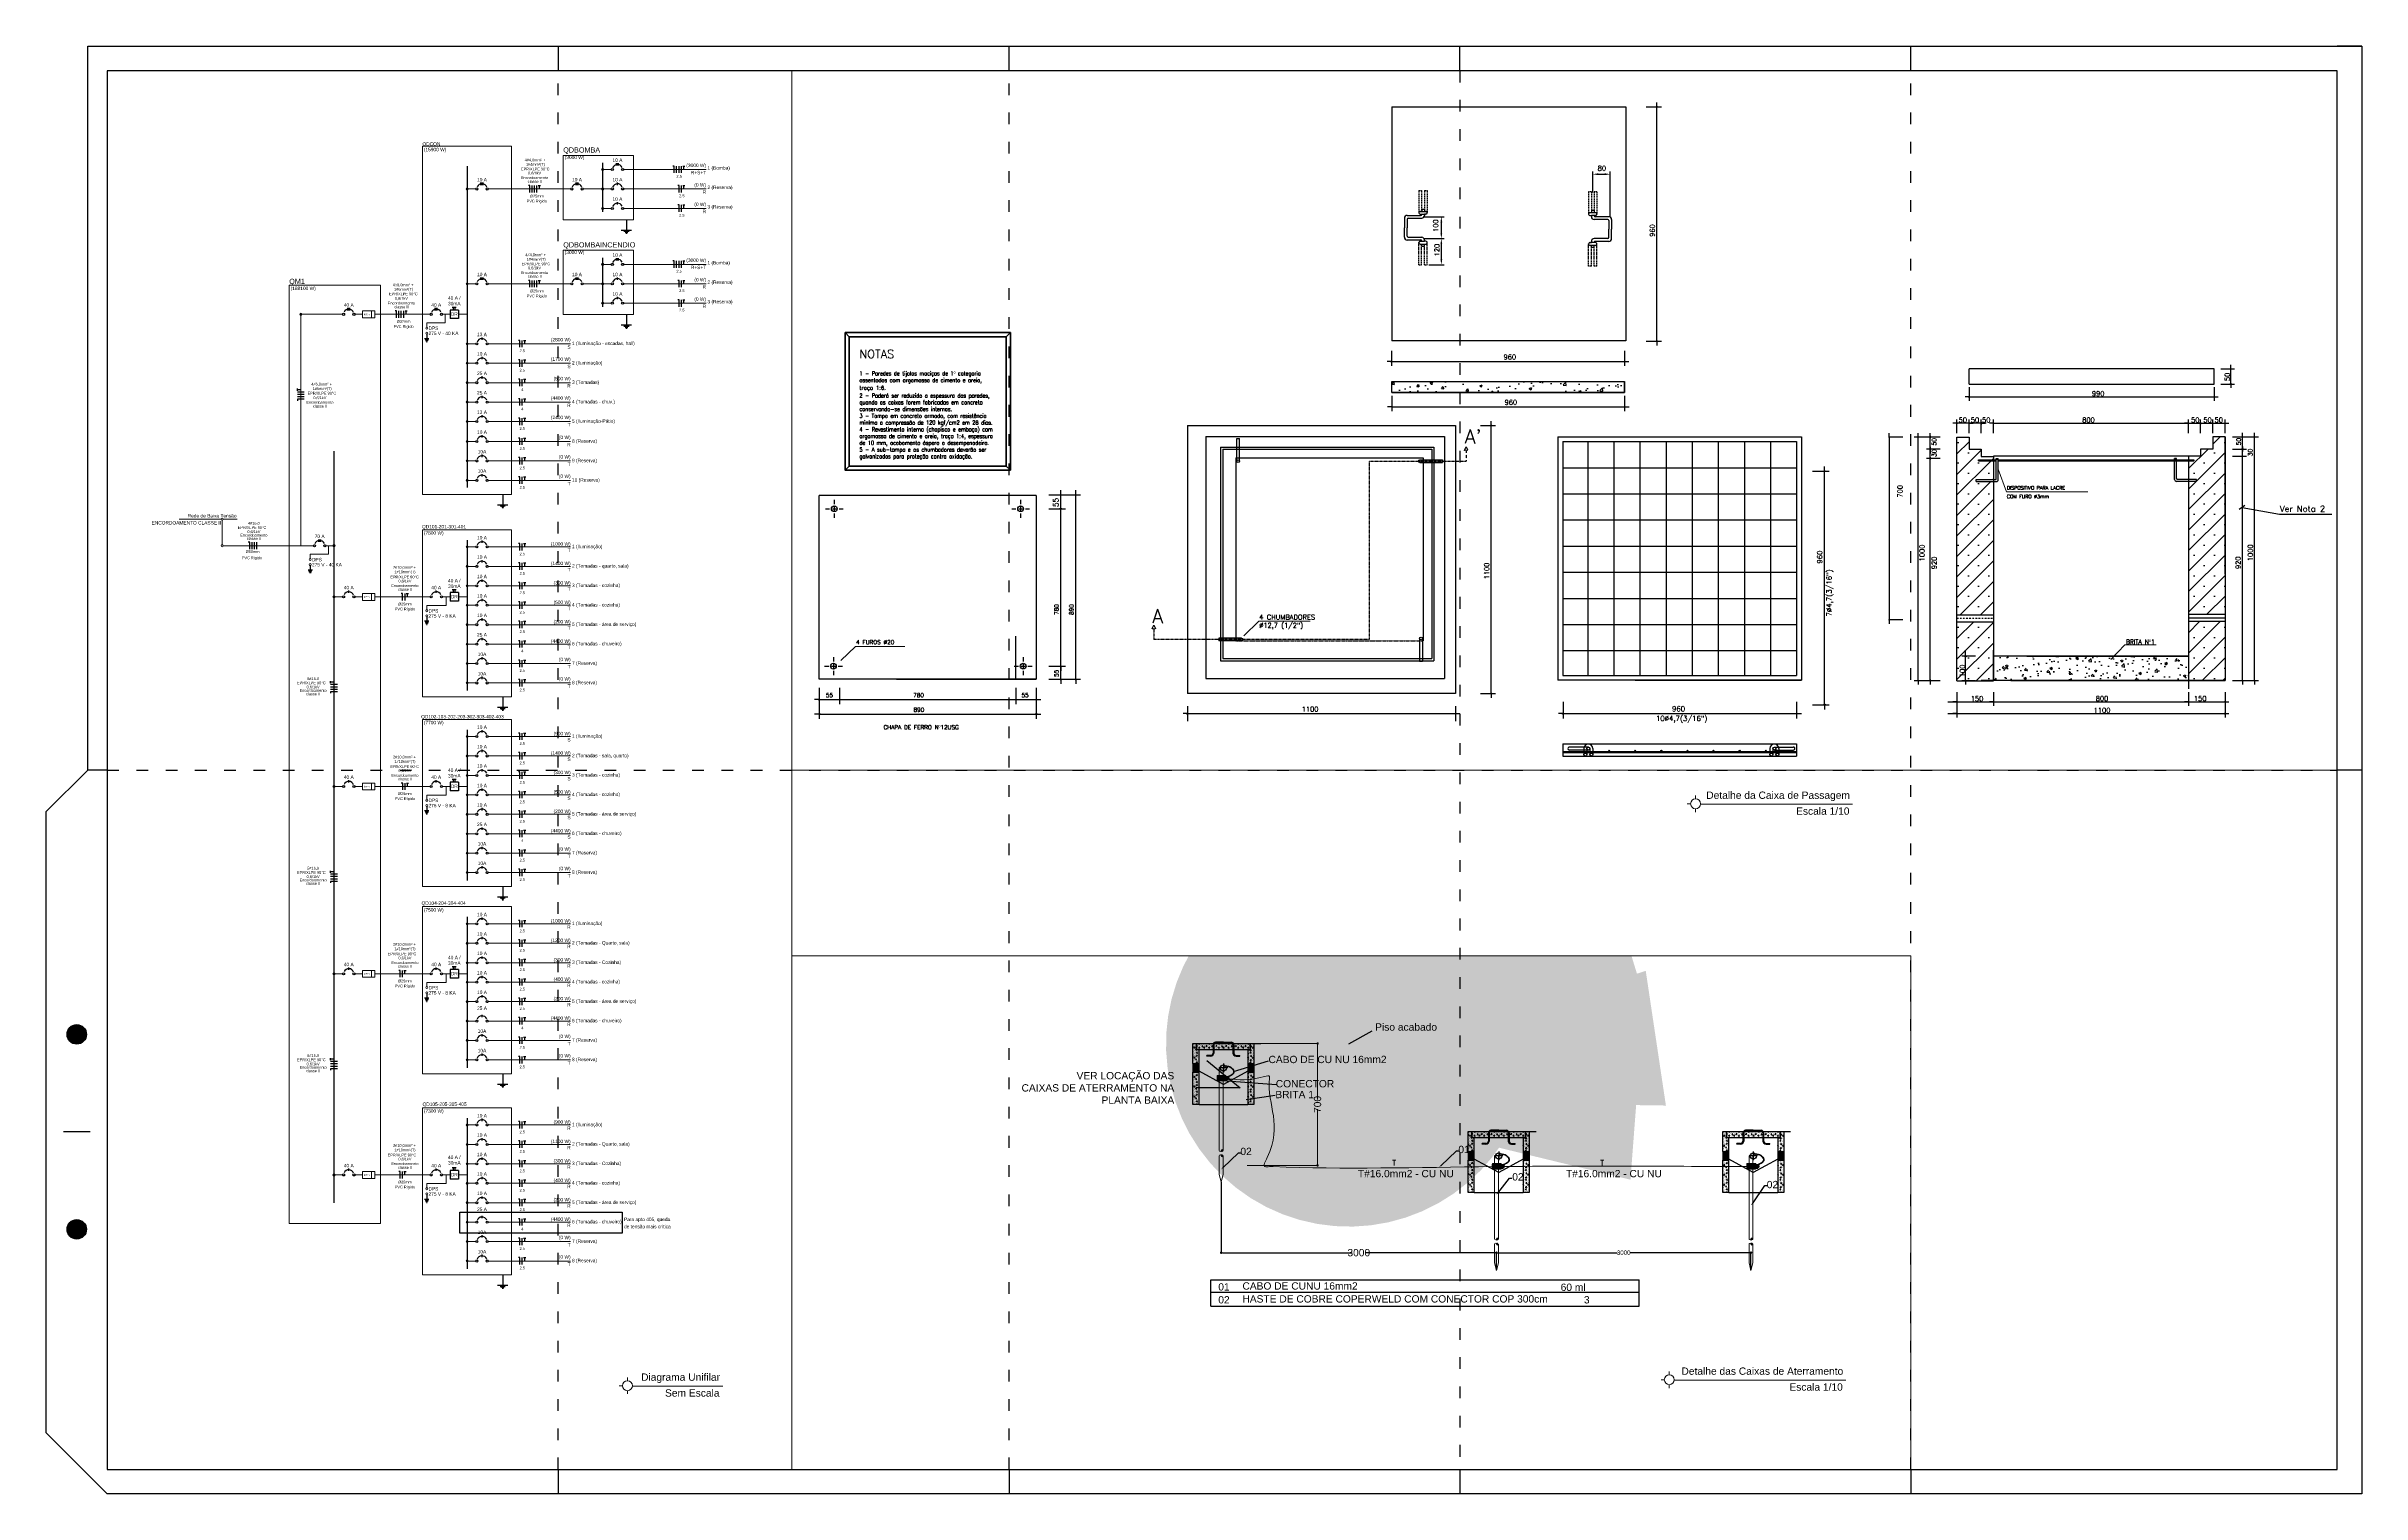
# Paper-space layout 'P6-7' of a CAD drawing. Header units: inches. Extents: x 32 to 982, y 2 to 596.
# The model-space entities are those that its viewports show. They can reach past a viewport. Long polylines and large blocks are cut down to what shows.
import ezdxf
from ezdxf.enums import TextEntityAlignment as Align

# ---------------------------------------------------------------- set-up
doc = ezdxf.new("R2010")
doc.units = ezdxf.units.IN
doc.header["$LTSCALE"] = 10
doc.header["$MEASUREMENT"] = 0
for name, pattern in [('ACAD_ISO03W100', [30, 12, -18]), ('DASHDOT2', [12.7, 6.35, -3.175, 0, -3.175]), ('DASHDOTX2', [2, 1, -0.5, 0, -0.5]), ('HIDDEN', [0.375, 0.25, -0.125])]:
    doc.linetypes.add(name, pattern=pattern)
doc.layers.get('DEFPOINTS').update_dxf_attribs({"color": 8})
for name, color, linetype in [('Alvenaria', 8, 'Continuous'), ('CAIXA', 3, 'Continuous'), ('carimbo', 7, 'Continuous'), ('Cotas', 1, 'Continuous'), ('DETALHES', 6, 'Continuous'), ('DI-Textos_do_diagrama', 7, 'Continuous'), ('DIMENSIONAMENTO', 5, 'Continuous'), ('Linha de Corte', 5, 'DASHDOTX2'), ('PARA-RAIOS', 240, 'Continuous'), ('PRANCHA_A0', 7, 'Continuous'), ('QUADROS_E_CAIXAS', 240, 'Continuous'), ('T2', 4, 'Continuous')]:
    doc.layers.add(name, color=color, linetype=linetype)
for name, color, linetype, lineweight in [('Cota', 7, 'Continuous', 25), ('DI-Barramento', 8, 'Continuous', 30), ('DI-Disjuntor', 8, 'Continuous', 30), ('DI-Fios', 3, 'Continuous', 30), ('DI-Linhas do diagrama', 8, 'Continuous', 20), ('DI-Pontilhado', 8, 'Continuous', 20), ('DI-Textos do diagrama', 2, 'Continuous', 20), ('DI-Título do diagrama', 2, 'Continuous', 30), ('DI-Título do quadro', 2, 'Continuous', 30), ('Elétrica', 4, 'Continuous', 40), ('TEXTO', 2, 'Continuous', 20)]:
    doc.layers.add(name, color=color, linetype=linetype, lineweight=lineweight)
doc.layers.add('vw', color=221, linetype='Continuous', plot=False)
doc.styles.add('Arial', font='arial.ttf')
doc.styles.add('AVELAR', font='simplex.shx')
doc.styles.add('ROMANS', font='romans.shx', dxfattribs={"height": 0.2})
doc.linetypes.add('ZIGZAG', pattern='A,0.0001,-0.2,[131,ltypeshp.shx,S=0.2,R=0,X=-0.2,Y=0],-0.4,[131,ltypeshp.shx,S=0.2,R=180,X=0.2,Y=0],-0.2', length=0.8001)
doc.dimstyles.new('Cota oblique 1-25', dxfattribs={"dimscale": 0.25, "dimtxt": 0.125, "dimasz": 0.08, "dimexe": 0.03, "dimexo": 0.001, "dimgap": 0.025, "dimtad": 1, "dimlfac": 1000, "dimtxsty": 'ROMANS', "dimblk": 'OBLIQUE', "dimcen": 2.5, "dimadec": 0, "dimazin": 0, "dimtfac": 1, "dimtmove": 0, "dimatfit": 3, "dimldrblk": 'OBLIQUE', "dimfxl": 0, "dimlwd": 25, "dimlwe": 25, "dimarcsym": 0})
doc.dimstyles.get("Standard").update_dxf_attribs({"dimtxt": 0.18, "dimasz": 0.18, "dimexe": 0.18, "dimexo": 0.0625, "dimgap": 0.09, "dimtad": 0, "dimtih": 1, "dimtoh": 1, "dimdec": 4, "dimzin": 0, "dimdsep": 46, "dimtxsty": 'Standard', "dimcen": 0.09, "dimadec": 0, "dimazin": 0, "dimtfac": 1, "dimtdec": 4, "dimtofl": 0, "dimtmove": 0, "dimatfit": 3, "dimfxl": 0, "dimtolj": 1, "dimtzin": 0, "dimarcsym": 0})

# ---------------------------------------------------------------- blocks, each defined once
blk = doc.blocks.new('A1')
at = {"layer": 'PRANCHA_A0', "linetype": 'Continuous'}
for points in [[(66.5, 188.5), (66.48, 188.85), (66.44, 189.19), (66.36, 189.54), (66.26, 189.87), (66.13, 190.19), (65.96, 190.5), (65.78, 190.79), (65.56, 191.07), (65.33, 191.33), (65.07, 191.56), (64.79, 191.78), (64.5, 191.96), (64.19, 192.13), (63.87, 192.26), (63.54, 192.36), (63.19, 192.44), (62.85, 192.48), (62.5, 192.5), (62.15, 192.48), (61.81, 192.44), (61.46, 192.36), (61.13, 192.26), (60.81, 192.13), (60.5, 191.96), (60.21, 191.78), (59.93, 191.56), (59.67, 191.33), (59.44, 191.07), (59.22, 190.79), (59.04, 190.5), (58.87, 190.19), (58.74, 189.87), (58.64, 189.54), (58.56, 189.19), (58.52, 188.85), (58.5, 188.5), (58.52, 188.15), (58.56, 187.81), (58.64, 187.46), (58.74, 187.13), (58.87, 186.81), (59.04, 186.5), (59.22, 186.21), (59.44, 185.93), (59.67, 185.67), (59.93, 185.44), (60.21, 185.22), (60.5, 185.04), (60.81, 184.87), (61.13, 184.74), (61.46, 184.64), (61.81, 184.56), (62.15, 184.52), (62.5, 184.5), (62.85, 184.52), (63.19, 184.56), (63.54, 184.64), (63.87, 184.74), (64.19, 184.87), (64.5, 185.04), (64.79, 185.22), (65.07, 185.44), (65.33, 185.67), (65.56, 185.93), (65.78, 186.21), (65.96, 186.5), (66.13, 186.81), (66.26, 187.13), (66.36, 187.46), (66.44, 187.81), (66.48, 188.15), (66.5, 188.5)], [(66.5, 108.5), (66.48, 108.85), (66.44, 109.19), (66.36, 109.54), (66.26, 109.87), (66.13, 110.19), (65.96, 110.5), (65.78, 110.79), (65.56, 111.07), (65.33, 111.33), (65.07, 111.56), (64.79, 111.78), (64.5, 111.96), (64.19, 112.13), (63.87, 112.26), (63.54, 112.36), (63.19, 112.44), (62.85, 112.48), (62.5, 112.5), (62.15, 112.48), (61.81, 112.44), (61.46, 112.36), (61.13, 112.26), (60.81, 112.13), (60.5, 111.96), (60.21, 111.78), (59.93, 111.56), (59.67, 111.33), (59.44, 111.07), (59.22, 110.79), (59.04, 110.5), (58.87, 110.19), (58.74, 109.87), (58.64, 109.54), (58.56, 109.19), (58.52, 108.85), (58.5, 108.5), (58.52, 108.15), (58.56, 107.81), (58.64, 107.46), (58.74, 107.13), (58.87, 106.81), (59.04, 106.5), (59.22, 106.21), (59.44, 105.93), (59.67, 105.67), (59.93, 105.44), (60.21, 105.22), (60.5, 105.04), (60.81, 104.87), (61.13, 104.74), (61.46, 104.64), (61.81, 104.56), (62.15, 104.52), (62.5, 104.5), (62.85, 104.52), (63.19, 104.56), (63.54, 104.64), (63.87, 104.74), (64.19, 104.87), (64.5, 105.04), (64.79, 105.22), (65.07, 105.44), (65.33, 105.67), (65.56, 105.93), (65.78, 106.21), (65.96, 106.5), (66.13, 106.81), (66.26, 107.13), (66.36, 107.46), (66.44, 107.81), (66.48, 108.15), (66.5, 108.5)]]:
    blk.add_hatch(color=256, dxfattribs=at).paths.add_polyline_path(points)
for p, q in [((260, 594), (260, 584)), ((1000, 594), (990, 594)), ((75, 297), (67, 297)), ((50, 25), (50, 276.09)), ((50, 25), (75, 0)), ((260, 10), (260, 0))]:
    blk.add_line(p, q)
for points in [[(50, 280), (67, 297), (67, 594), (1000, 594), (1000, 0), (75, 0)], [(445, 584), (445, 594)], [(630, 584), (630, 594)], [(815, 584), (815, 594)], [(1000, 297), (990, 297)], [(50, 25), (50, 280)], [(445, 10), (445, 0)], [(630, 10), (630, 0)], [(815, 10), (815, 0)]]:
    blk.add_lwpolyline(points)
at = {"color": 2}
blk.add_lwpolyline([(990, 10), (990, 584), (75, 584), (75, 10), (990, 10)], dxfattribs=at)
at = {"layer": 'PRANCHA_A0', "linetype": 'Continuous'}
blk.add_line((68, 148.5), (57, 148.5), dxfattribs=at)
for centre in [(62.5, 188.5), (62.5, 108.5)]:
    blk.add_circle(centre, 4, dxfattribs=at)
at = {"layer": 'vw', "linetype": 'ACAD_ISO03W100', "ltscale": 0.04}
for p, q in [((260, 10), (260, 584)), ((445, 10), (445, 584)), ((630, 584), (630, 10)), ((815, 10), (815, 584)), ((75, 297), (990, 297))]:
    blk.add_line(p, q, dxfattribs=at)
blk = doc.blocks.new('_Oblique')
at = {"color": 0, "linetype": 'ByBlock', "lineweight": -2}
blk.add_line((-0.5, -0.5), (0.5, 0.5), dxfattribs=at)
blk = doc.blocks.new('COTAPT')
at = {"color": 0, "linetype": 'ByBlock'}
blk.add_line((0, 0), (200, 0), dxfattribs=at)
at = {"color": 6, "linetype": 'ByBlock'}
blk.add_lwpolyline([(-20, 20), (20, 20), (20, -20), (-20, -20)], close=True, dxfattribs=at)
blk = doc.blocks.new('DOT')
at = {"layer": 'T2', "color": 0, "linetype": 'ByBlock'}
blk.add_line((-0.5, 0), (-1, 0), dxfattribs=at)
at = {"layer": 'T2', "color": 0, "linetype": 'ByBlock', "const_width": 0.5}
blk.add_lwpolyline([(-0.25, 0, 1), (0.25, 0, 1)], format="xyb", close=True, dxfattribs=at)
blk = doc.blocks.new('_Dot')
at = {"color": 0, "linetype": 'ByBlock', "lineweight": -2}
blk.add_line((-0.5, 0), (-1, 0), dxfattribs=at)
at = {"color": 0, "linetype": 'ByBlock', "const_width": 0.5}
blk.add_lwpolyline([(-0.25, 0, 1), (0.25, 0, 1)], format="xyb", close=True, dxfattribs=at)

msp = doc.modelspace()

# ---------------------------------------------------------------- hatches: boundary and pattern name
at = {"layer": 'Alvenaria'}
h = msp.add_hatch(dxfattribs=at)
h.set_pattern_fill('AR-CONC', scale=0.000556522, style=0)
h.set_pattern_definition([(50, (315.68138, -222.456015), (0.10138973, -0.008870448), [0.01060174, -0.11661913]), (355, (315.68138, -222.45602), (-0.0196134, 0.106327175), [0.00848139, -0.093295304]), (100.451, (315.68983, -222.45675), (0.081776697, 0.097456244), [0.00901009, -0.099110957]), (46.1842, (315.68138, -222.42774), (0.15086138, -0.02339747), [0.01590261, -0.1749287]), (96.6356, (315.69396, -222.4297), (0.13212062, 0.1376977), [0.01351513, -0.14866643]), (351.184, (315.68138, -222.42774), (0.13212082, 0.13769746), [0.01272209, -0.13994296]), (21, (315.69552, -222.43481), (0.084376977, -0.056912984), [0.01060174, -0.11661913]), (326, (315.69552, -222.43481), (0.03439417, 0.10250461), [0.00848139, -0.093295304]), (71.4514, (315.70255, -222.43955), (0.118770917, 0.04559185), [0.00901009, -0.099110957]), (37.5, (315.681384, -222.456015), (0.001718875, 0.047056717), [0, -0.092164452, 0, -0.09470887, 0, -0.093648696]), (7.5, (315.681384, -222.456015), (0.037186595, 0.055752668), [0, -0.053998191, 0, -0.090044104, 0, -0.035692522]), (327.5, (315.64986, -222.456015), (0.075459114, -0.0031881706), [0, -0.03533913, 0, -0.110258087, 0, -0.146304]), (317.5, (315.635726, -222.456015), (0.08243711, 0.014150395), [0, -0.04594087, 0, -0.073222678, 0, -0.103897043])])
h.paths.add_polyline_path([(406.5211, -74.626), (406.5211, -74.6707), (407.4758, -74.6707), (407.4758, -74.626)])
h = msp.add_hatch(dxfattribs=at)
h.set_pattern_fill('SACNCR', scale=0.025, style=0)
h.set_pattern_definition([(45, (-131.06594, -723.76958), (-0.0420949506, 0.0420949506), []), (45, (-131.02384, -723.76958), (-0.0420949506, 0.0420949506), [0, -0.05953125])])
h.paths.add_polyline_path([(409.9391, -74.8528), (409.8891, -74.8528), (409.8891, -74.9028), (409.8391, -74.9028), (409.8391, -74.9328), (409.7891, -74.9328), (409.7891, -74.9472), (409.8106, -74.9472), (409.8106, -74.9512), (409.7891, -74.9512), (409.7891, -74.9528), (409.7891, -75.0276), (409.8222, -75.0276), (409.8222, -75.0357), (409.7891, -75.0357), (409.7891, -75.5824), (409.9391, -75.5824)])
h.paths.add_polyline_path([(409.7891, -75.8528), (409.9391, -75.8528), (409.9391, -75.6107), (409.7891, -75.6107)])
h.paths.add_polyline_path([(408.9891, -75.6115), (408.8391, -75.6115), (408.8391, -75.8536), (408.8733, -75.8536), (408.8733, -75.852), (408.8749, -75.852), (408.8749, -75.7552), (408.8733, -75.7552), (408.8733, -75.752), (408.8766, -75.752), (408.8766, -75.7552), (408.8749, -75.7552), (408.8749, -75.852), (408.8766, -75.852), (408.8766, -75.8536), (408.9891, -75.8536), (408.9891, -75.7536), (408.9891, -75.7286)])
h.paths.add_polyline_path([(408.8391, -75.5832), (408.9891, -75.5832), (408.9891, -75.0365), (408.9185, -75.0365), (408.9185, -75.0284), (408.9891, -75.0284), (408.9891, -74.9512), (408.9764, -74.9512), (408.9282, -74.9512), (408.9282, -74.9472), (408.9684, -74.9472), (408.9891, -74.9472), (408.9891, -74.9336), (408.9391, -74.9336), (408.9391, -74.9036), (408.8891, -74.9036), (408.8891, -74.8536), (408.8391, -74.8536)])
h.paths.add_polyline_path([(408.846, -75.8422), (408.846, -75.7845), (408.876, -75.7845), (408.876, -75.8422)], flags=25)
h = msp.add_hatch(dxfattribs=at)
h.set_pattern_fill('AR-CONC', scale=0.0005, style=0)
h.set_pattern_definition([(50, (-131.06594, -723.76958), (0.0910923345, -0.007969543), [0.009525, -0.104775]), (355, (-131.06594, -723.76958), (-0.017621413, 0.095528321), [0.00762, -0.08382]), (100.451, (-131.05835, -723.77024), (0.073471251, 0.087558344), [0.008095, -0.089045]), (46.1842, (-131.06594, -723.74418), (0.13553952, -0.021021164), [0.0142875, -0.1571625]), (96.6356, (-131.05464, -723.74593), (0.118702117, 0.123712778), [0.0121425, -0.1335675]), (351.184, (-131.06594, -723.74418), (0.118702303, 0.12371256), [0.01143, -0.12573]), (21, (-131.05324, -723.75053), (0.07580744, -0.051132759), [0.009525, -0.104775]), (326, (-131.05324, -723.75053), (0.030901014, 0.092093983), [0.00762, -0.08382]), (71.4514, (-131.04692, -723.75479), (0.106708245, 0.040961429), [0.008095, -0.089045]), (37.5, (-131.065937, -723.76958), (0.0015443016, 0.0422775194), [0, -0.082804, 0, -0.08509, 0, -0.0841375]), (7.5, (-131.065937, -723.76958), (0.0334098313, 0.0500902874), [0, -0.048514, 0, -0.080899, 0, -0.0320675]), (327.5, (-131.09426, -723.76958), (0.0677952976, -0.002864372), [0, -0.03175, 0, -0.09906, 0, -0.131445]), (317.5, (-131.10696, -723.76958), (0.0740645907, 0.0127132455), [0, -0.041275, 0, -0.065786, 0, -0.093345])])
h.paths.add_polyline_path([(408.9891, -75.7536), (408.9891, -75.8528), (409.7891, -75.8528), (409.7891, -75.7536)])
at = {"layer": 'DETALHES', "linetype": 'Continuous', "lineweight": 0}
for points in [[(615.3036, 56.3554), (615.3394, 56.3554), (615.3394, 56.3344), (615.3036, 56.3344)], [(615.3204, 56.048, -0.984252), (615.3284, 56.048, -0.50056), (615.3189, 56.0449, 0.227327)], [(615.3204, 56.0263, 0.227327), (615.3189, 56.0294, -0.50056), (615.3284, 56.0263, -0.984252)], [(616.433, 55.9921), (616.4687, 55.9921), (616.4687, 55.9711), (616.433, 55.9711)], [(616.4332, 55.9942), (616.469, 55.9942), (616.469, 55.9732), (616.4332, 55.9732)], [(617.4776, 55.9921), (617.5134, 55.9921), (617.5134, 55.9711), (617.4776, 55.9711)], [(617.4778, 55.9942), (617.5136, 55.9942), (617.5136, 55.9732), (617.4778, 55.9732)], [(616.4497, 55.6847, -0.984252), (616.4577, 55.6847, -0.50056), (616.4482, 55.6816, 0.227327)], [(617.4943, 55.6847, -0.984252), (617.5023, 55.6847, -0.50056), (617.4928, 55.6816, 0.227327)], [(616.4497, 55.663, 0.227327), (616.4482, 55.6661, -0.50056), (616.4577, 55.663, -0.984252)], [(617.4943, 55.663, 0.227327), (617.4928, 55.6661, -0.50056), (617.5023, 55.663, -0.984252)]]:
    msp.add_hatch(color=240, dxfattribs=at).paths.add_polyline_path(points)

# ---------------------------------------------------------------- linework, layer by layer
at = {"color": 7, "ltscale": 0.005}
for p, q in [((408.8391, -74.8536), (408.8891, -74.8536)), ((408.8891, -74.8536), (408.8891, -74.9036)), ((409.9391, -74.8528), (409.8891, -74.8528)), ((409.8891, -74.8528), (409.8891, -74.9028)), ((408.8891, -74.9036), (408.9391, -74.9036)), ((408.9391, -74.9036), (408.9391, -74.9336)), ((408.9391, -74.9336), (408.9891, -74.9336)), ((409.7891, -74.9328), (408.9891, -74.9328)), ((409.8391, -74.9328), (409.7891, -74.9328)), ((409.7891, -74.9328), (409.7891, -74.9528)), ((409.8891, -74.9028), (409.8391, -74.9028)), ((409.8391, -74.9028), (409.8391, -74.9328)), ((408.9891, -75.8536), (408.9891, -75.7536)), ((409.7891, -75.7536), (408.9891, -75.7536)), ((409.9391, -75.8528), (409.7891, -75.8528)), ((409.7891, -75.8528), (409.7891, -75.8866))]:
    msp.add_line(p, q, dxfattribs=at)
at = {"linetype": 'ZIGZAG'}
msp.add_lwpolyline([(145.3333, 52.8912), (150.3292, 52.8912), (150.3292, 52.2409), (145.3333, 52.2409)], close=True, dxfattribs=at)
at = {"layer": 'Alvenaria', "color": 7}
for p, q in [((406.5211, -73.4987), (406.5211, -74.4587)), ((406.5211, -73.4987), (407.4811, -73.4987)), ((407.4811, -73.4987), (407.4811, -74.1166)), ((407.4811, -73.4987), (407.4811, -74.4587)), ((406.5719, -73.9555), (406.5719, -73.9946)), ((406.5719, -74.0337), (406.5719, -73.9946)), ((406.5833, -73.9441), (406.6388, -73.9441)), ((406.5833, -73.96), (406.5833, -73.9946)), ((406.5833, -74.0292), (406.5833, -73.9946)), ((406.5878, -73.9555), (406.6432, -73.9555)), ((406.6317, -73.9333), (406.6317, -73.9333)), ((406.6368, -73.9276), (406.6611, -73.9276)), ((406.6373, -73.9389), (406.6548, -73.9389)), ((406.6373, -73.9389), (406.6373, -73.9389)), ((406.643, -73.9555), (406.643, -73.9555)), ((406.6432, -73.9188), (406.6546, -73.9188)), ((406.6432, -73.9188), (406.6432, -73.9276)), ((406.6432, -73.9188), (406.6432, -73.9276)), ((406.6432, -73.9389), (406.6432, -73.9396)), ((406.6432, -73.9389), (406.6432, -73.9396)), ((406.6546, -73.9188), (406.6546, -73.9276)), ((406.6546, -73.9389), (406.6546, -73.9441)), ((406.6605, -73.9389), (406.6548, -73.9389)), ((407.3573, -73.9331), (407.333, -73.9331)), ((407.3335, -73.9444), (407.3392, -73.9444)), ((407.3567, -73.9444), (407.3392, -73.9444)), ((407.3508, -73.9243), (407.3394, -73.9243)), ((407.3394, -73.9243), (407.3394, -73.9331)), ((407.3394, -73.9444), (407.3394, -73.9496)), ((407.3508, -73.9243), (407.3508, -73.9331)), ((407.3508, -73.9243), (407.3508, -73.9331)), ((407.3508, -73.9444), (407.3508, -73.9451)), ((407.3508, -73.9444), (407.3508, -73.9451)), ((407.4063, -73.961), (407.3508, -73.961)), ((407.351, -73.961), (407.351, -73.961)), ((407.4108, -73.9496), (407.3553, -73.9496)), ((407.3567, -73.9444), (407.3567, -73.9444)), ((407.3624, -73.9388), (407.3624, -73.9388)), ((407.4108, -73.9655), (407.4108, -74.0001)), ((407.4108, -74.0347), (407.4108, -74.0001)), ((407.4221, -73.961), (407.4221, -74.0001)), ((407.4221, -74.0392), (407.4221, -74.0001)), ((406.5833, -74.045), (406.6388, -74.045)), ((406.5878, -74.0337), (406.6432, -74.0337)), ((406.6317, -74.0559), (406.6317, -74.0559)), ((406.6368, -74.0616), (406.6611, -74.0616)), ((406.6373, -74.0502), (406.6548, -74.0502)), ((406.6373, -74.0502), (406.6373, -74.0502)), ((406.643, -74.0337), (406.643, -74.0337)), ((406.6432, -74.0502), (406.6432, -74.0495)), ((406.6432, -74.0502), (406.6432, -74.0495)), ((406.6432, -74.0703), (406.6432, -74.0616)), ((406.6432, -74.0703), (406.6432, -74.0616)), ((406.6432, -74.0703), (406.6546, -74.0703)), ((406.6546, -74.0502), (406.6546, -74.045)), ((406.6546, -74.0703), (406.6546, -74.0616)), ((406.6605, -74.0502), (406.6548, -74.0502)), ((407.3573, -74.0671), (407.333, -74.0671)), ((407.3335, -74.0557), (407.3392, -74.0557)), ((407.3567, -74.0557), (407.3392, -74.0557)), ((407.3394, -74.0557), (407.3394, -74.0505)), ((407.3394, -74.0758), (407.3394, -74.0671)), ((407.3508, -74.0758), (407.3394, -74.0758)), ((407.4063, -74.0392), (407.3508, -74.0392)), ((407.3508, -74.0557), (407.3508, -74.055)), ((407.3508, -74.0557), (407.3508, -74.055)), ((407.3508, -74.0758), (407.3508, -74.0671)), ((407.3508, -74.0758), (407.3508, -74.0671)), ((407.351, -74.0392), (407.351, -74.0392)), ((407.4108, -74.0505), (407.3553, -74.0505)), ((407.3567, -74.0557), (407.3567, -74.0557)), ((407.3624, -74.0614), (407.3624, -74.0614)), ((407.4811, -74.4587), (406.5211, -74.4587)), ((408.8891, -74.636), (408.8891, -74.5735)), ((409.8948, -74.5735), (408.8891, -74.5735)), ((409.8948, -74.636), (409.8948, -74.5735)), ((406.5211, -74.6707), (406.5211, -74.626)), ((406.5211, -74.626), (407.4758, -74.626)), ((406.9477, -74.626), (407.4758, -74.626)), ((407.4758, -74.6707), (407.4758, -74.626)), ((408.8891, -74.636), (409.8948, -74.636)), ((409.8948, -74.636), (409.8948, -74.5958)), ((406.5211, -74.6707), (407.4758, -74.6707)), ((406.9477, -74.6707), (407.4758, -74.6707)), ((405.6816, -74.8066), (406.7816, -74.8066)), ((405.6816, -74.8066), (405.6816, -75.9066)), ((405.7568, -74.8508), (406.7373, -74.8508)), ((405.7568, -74.8508), (405.7568, -75.8447)), ((405.8842, -74.8597), (405.8954, -74.8597)), ((405.8842, -74.9526), (405.8842, -74.8597)), ((405.8954, -74.9526), (405.8954, -74.8597)), ((406.7373, -74.8508), (406.7373, -75.8447)), ((406.7816, -74.8066), (406.7816, -75.5146)), ((406.7816, -74.8066), (406.7816, -75.9066)), ((407.2021, -74.8531), (407.2021, -75.8521)), ((407.2021, -74.8531), (408.2011, -74.8531)), ((408.2011, -74.8531), (408.2011, -75.5351)), ((408.2011, -74.8531), (408.2011, -75.8521)), ((408.8391, -75.8536), (408.8391, -74.8536)), ((409.9391, -75.416), (409.9391, -74.8528)), ((409.9391, -74.8528), (409.9391, -75.8528)), ((405.8177, -74.8951), (406.693, -74.8951)), ((405.8177, -74.8951), (405.8177, -75.7715)), ((405.8266, -74.9039), (406.6842, -74.9039)), ((405.8266, -74.9039), (405.8266, -75.7627)), ((405.8812, -74.9393), (406.6488, -74.9393)), ((405.8812, -74.9393), (405.8812, -75.6902)), ((406.6355, -74.947), (406.7284, -74.947)), ((406.6488, -74.9393), (406.6488, -75.6902)), ((406.6842, -74.9039), (406.6842, -75.7627)), ((406.693, -74.8951), (406.693, -75.7715)), ((406.7284, -74.947), (406.7284, -74.9582)), ((407.2216, -74.8726), (407.2216, -75.8326)), ((407.2216, -74.8726), (408.1816, -74.8726)), ((407.3243, -74.8726), (407.3243, -75.8326)), ((407.4314, -74.8726), (407.4314, -75.8326)), ((407.5386, -74.8726), (407.5386, -75.8326)), ((407.6458, -74.8726), (407.6458, -75.8326)), ((407.7529, -74.8726), (407.7529, -75.8326)), ((407.8601, -74.8726), (407.8601, -75.8326)), ((407.9673, -74.8726), (407.9673, -75.8326)), ((408.0744, -74.8726), (408.0744, -75.8326)), ((408.1816, -74.8726), (408.1816, -75.8326)), ((408.9282, -74.9472), (408.9684, -74.9472)), ((408.9282, -74.9512), (408.9282, -74.9472)), ((408.9282, -74.9512), (408.9764, -74.9512)), ((408.9684, -74.9472), (409.0005, -74.9472)), ((408.9764, -74.9512), (409.0005, -74.9512)), ((408.9891, -74.9336), (408.9891, -75.8536)), ((409.0005, -74.9423), (409.0086, -74.9423)), ((409.0005, -75.0244), (409.0005, -74.9423)), ((409.0086, -75.0284), (409.0086, -74.9423)), ((409.0086, -74.9472), (409.8106, -74.9472)), ((409.0086, -74.9512), (409.8106, -74.9512)), ((409.7401, -74.9415), (409.7321, -74.9415)), ((409.7321, -75.0276), (409.7321, -74.9415)), ((409.7401, -75.0236), (409.7401, -74.9415)), ((409.7891, -74.9528), (409.7891, -75.8528)), ((409.8106, -74.9472), (409.8106, -74.9512)), ((406.6355, -74.9582), (406.7284, -74.9582)), ((407.2216, -74.9798), (408.1816, -74.9798)), ((408.9185, -75.0284), (408.9965, -75.0284)), ((408.9185, -75.0365), (408.9185, -75.0284)), ((408.9185, -75.0365), (409.0005, -75.0365)), ((409.8222, -75.0357), (409.7401, -75.0357)), ((409.8222, -75.0276), (409.7441, -75.0276)), ((409.8222, -75.0357), (409.8222, -75.0276)), ((404.1714, -75.8474), (404.1714, -75.0932)), ((405.0614, -75.0932), (404.1714, -75.0932)), ((404.2331, -75.1113), (404.2331, -75.1287)), ((404.2331, -75.1402), (404.2331, -75.156)), ((404.9976, -75.1113), (404.9976, -75.1287)), ((404.9976, -75.1402), (404.9976, -75.156)), ((405.0614, -75.0932), (405.0614, -75.8474)), ((407.2216, -75.087), (408.1816, -75.087)), ((404.1963, -75.1481), (404.2137, -75.1481)), ((404.2252, -75.1481), (404.241, -75.1481)), ((404.2331, -75.1675), (404.2331, -75.1849)), ((404.2525, -75.1481), (404.2699, -75.1481)), ((404.9609, -75.1481), (404.9782, -75.1481)), ((404.9897, -75.1481), (405.0055, -75.1481)), ((404.9976, -75.1675), (404.9976, -75.1849)), ((405.0171, -75.1481), (405.0344, -75.1481)), ((407.2216, -75.1941), (408.1816, -75.1941)), ((407.2216, -75.3013), (408.1816, -75.3013)), ((407.2216, -75.4085), (408.1816, -75.4085)), ((407.2216, -75.5156), (408.1816, -75.5156)), ((408.8391, -75.5832), (408.9891, -75.5832)), ((408.8391, -75.6115), (408.9891, -75.6115)), ((409.9391, -75.5824), (409.7891, -75.5824)), ((409.9391, -75.5965), (409.7891, -75.5965)), ((409.9391, -75.6107), (409.7891, -75.6107)), ((404.9785, -75.8474), (404.9785, -75.6705)), ((405.9039, -75.6789), (405.8109, -75.6789)), ((405.8109, -75.6789), (405.8109, -75.6902)), ((405.9039, -75.6902), (405.8109, -75.6902)), ((406.6348, -75.6805), (406.6348, -75.7734)), ((406.646, -75.6805), (406.646, -75.7734)), ((407.2216, -75.6228), (408.1816, -75.6228)), ((404.1926, -75.794), (404.21, -75.794)), ((404.2215, -75.794), (404.2373, -75.794)), ((404.2294, -75.7572), (404.2294, -75.7746)), ((404.2294, -75.7861), (404.2294, -75.8019)), ((404.2488, -75.794), (404.2662, -75.794)), ((404.9712, -75.794), (404.9886, -75.794)), ((405.0001, -75.794), (405.0159, -75.794)), ((405.008, -75.7572), (405.008, -75.7746)), ((405.008, -75.7861), (405.008, -75.8019)), ((405.0274, -75.794), (405.0448, -75.794)), ((405.8177, -75.7715), (406.693, -75.7715)), ((405.8266, -75.7627), (406.6842, -75.7627)), ((406.6348, -75.7734), (406.646, -75.7734)), ((407.2216, -75.73), (408.1816, -75.73)), ((408.9891, -75.8536), (408.9891, -75.7286)), ((409.1266, -75.7528), (409.7891, -75.7536)), ((405.0614, -75.8474), (404.1714, -75.8474)), ((404.2294, -75.8134), (404.2294, -75.8308)), ((405.0614, -75.8474), (404.3374, -75.8474)), ((404.4885, -75.8474), (405.0614, -75.8474)), ((405.0614, -75.8474), (404.989, -75.8474)), ((405.0614, -75.8474), (404.989, -75.8474)), ((405.008, -75.8134), (405.008, -75.8308)), ((405.7568, -75.8447), (406.7373, -75.8447)), ((408.2011, -75.8521), (407.2021, -75.8521)), ((407.2216, -75.8326), (408.1816, -75.8326)), ((407.5191, -75.8521), (408.2011, -75.8521)), ((408.8391, -75.8536), (408.9891, -75.8536)), ((409.9391, -75.8528), (408.9391, -75.8528)), ((408.9891, -75.8536), (408.9891, -75.8411)), ((409.0598, -75.8528), (409.9391, -75.8528)), ((406.7816, -75.9066), (405.6816, -75.9066)), ((407.2216, -76.1133), (407.2216, -76.1628)), ((407.2216, -76.1133), (408.1816, -76.1133)), ((407.2216, -76.1442), (408.1816, -76.1442)), ((407.2216, -76.1488), (408.1816, -76.1488)), ((407.2216, -76.1628), (408.1816, -76.1628)), ((407.3271, -76.1259), (407.2492, -76.1261)), ((407.3271, -76.1383), (407.2492, -76.1383)), ((407.3086, -76.1321), (407.3086, -76.1487)), ((407.3086, -76.1487), (407.3086, -76.1566)), ((407.321, -76.1321), (407.321, -76.1487)), ((407.321, -76.1487), (407.321, -76.1566)), ((407.3333, -76.1321), (407.3333, -76.1487)), ((407.3333, -76.1487), (407.3333, -76.1566)), ((407.3457, -76.1321), (407.3457, -76.1487)), ((407.3457, -76.1487), (407.3457, -76.1566)), ((407.5451, -76.1133), (407.5451, -76.1136)), ((408.0718, -76.1321), (408.0718, -76.1487)), ((408.0718, -76.1487), (408.0718, -76.1566)), ((408.0841, -76.1321), (408.0841, -76.1487)), ((408.0841, -76.1487), (408.0841, -76.1566)), ((408.0903, -76.1259), (408.1683, -76.1261)), ((408.0903, -76.1383), (408.1683, -76.1383)), ((408.0965, -76.1321), (408.0965, -76.1487)), ((408.0965, -76.1487), (408.0965, -76.1566)), ((408.1089, -76.1321), (408.1089, -76.1487)), ((408.1089, -76.1487), (408.1089, -76.1566)), ((408.1816, -76.1133), (408.1816, -76.1628))]:
    msp.add_line(p, q, dxfattribs=at)
at = {"layer": 'Alvenaria', "color": 7, "linetype": 'HIDDEN', "ltscale": 20}
for p, q in [((406.6317, -73.8423), (406.6317, -73.9333)), ((406.6317, -73.8423), (406.643, -73.8423)), ((406.643, -73.8423), (406.643, -73.9276)), ((406.6548, -73.8423), (406.6548, -73.9276)), ((406.6548, -73.8423), (406.6662, -73.8423)), ((406.6662, -73.8423), (406.6662, -73.9332)), ((407.3278, -73.8478), (407.3278, -73.9387)), ((407.3392, -73.8478), (407.3278, -73.8478)), ((407.3392, -73.8478), (407.3392, -73.9331)), ((407.3624, -73.8478), (407.351, -73.8478)), ((407.351, -73.8478), (407.351, -73.9331)), ((407.3624, -73.8478), (407.3624, -73.9388)), ((406.6317, -74.1468), (406.6317, -74.0559)), ((406.643, -74.1468), (406.643, -74.0616)), ((406.6548, -74.1468), (406.6548, -74.0616)), ((406.6662, -74.1468), (406.6662, -74.0559)), ((407.3278, -74.1523), (407.3278, -74.0614)), ((407.3392, -74.1523), (407.3392, -74.0671)), ((407.351, -74.1523), (407.351, -74.0671)), ((407.3624, -74.1523), (407.3624, -74.0614)), ((406.6317, -74.1468), (406.643, -74.1468)), ((406.6548, -74.1468), (406.6662, -74.1468)), ((407.3392, -74.1523), (407.3278, -74.1523)), ((407.3624, -74.1523), (407.351, -74.1523))]:
    msp.add_line(p, q, dxfattribs=at)
at = {"layer": 'Alvenaria', "color": 7, "linetype": 'DASHDOT2'}
msp.add_line((408.8391, -75.5973), (408.9891, -75.5973), dxfattribs=at)
at = {"layer": 'Alvenaria', "color": 7, "linetype": 'HIDDEN', "ltscale": 0.2}
msp.add_line((405.8812, -75.6902), (406.6488, -75.6902), dxfattribs=at)
at = {"layer": 'Alvenaria', "color": 7}
msp.add_lwpolyline([(406.5211, -74.626), (407.4758, -74.626), (407.4758, -74.6707), (406.5211, -74.6707)], close=True, dxfattribs=at)
for centre, radius in [((405.8898, -74.9526), 0.00562), ((406.6355, -74.9526), 0.00562), ((409.0045, -74.9451), 0.00121), ((409.7361, -74.9443), 0.00121), ((404.2331, -75.1481), 0.0118), ((404.9976, -75.1481), 0.0118), ((405.9039, -75.6846), 0.00562), ((406.6404, -75.6805), 0.00562), ((404.2294, -75.794), 0.0118), ((405.008, -75.794), 0.0118), ((407.3148, -76.1566), 0.00619), ((407.3271, -76.1321), 0.00619), ((407.3395, -76.1566), 0.00619), ((407.4121, -76.141), 0.00229), ((407.5192, -76.141), 0.00229), ((407.6264, -76.141), 0.00229), ((407.7336, -76.141), 0.00229), ((407.8407, -76.141), 0.00229), ((407.9479, -76.141), 0.00229), ((408.0551, -76.141), 0.00229), ((408.0779, -76.1566), 0.00619), ((408.0903, -76.1321), 0.00619), ((408.1027, -76.1566), 0.00619)]:
    msp.add_circle(centre, radius, dxfattribs=at)
for centre, radius, start, end in [((406.5833, -73.9555), 0.0114, 90, 180), ((406.5878, -73.96), 0.00448, 90, 180), ((406.6373, -73.9332), 0.00569, 84.52392, 269.99148), ((406.6388, -73.9396), 0.00448, 270, 0), ((406.6432, -73.9441), 0.0114, 268.87206, 0), ((406.6605, -73.9332), 0.00569, 270.00852, 95.47608), ((407.3335, -73.9387), 0.00569, 84.52392, 269.99148), ((407.3508, -73.9496), 0.0114, 180, 271.12794), ((407.3553, -73.9451), 0.00448, 180, 270), ((407.3567, -73.9387), 0.00569, 270.00852, 95.47608), ((407.4063, -73.9655), 0.00448, 0, 90), ((407.4108, -73.961), 0.0114, 0, 90), ((406.5833, -74.0337), 0.0114, 180, 270), ((406.5878, -74.0292), 0.00448, 180, 270), ((406.6373, -74.0559), 0.00569, 90.00852, 275.47608), ((406.6388, -74.0495), 0.00448, 0, 90), ((406.6432, -74.045), 0.0114, 0, 91.12794), ((406.6605, -74.0559), 0.00569, 264.52392, 89.99148), ((407.3335, -74.0614), 0.00569, 90.00852, 275.47608), ((407.3508, -74.0505), 0.0114, 88.87206, 180), ((407.3553, -74.055), 0.00448, 90, 180), ((407.3567, -74.0614), 0.00569, 264.52392, 89.99148), ((407.4063, -74.0347), 0.00448, 270, 0), ((407.4108, -74.0392), 0.0114, 270, 0), ((409.0005, -75.0284), 0.00805, 270, 0), ((409.7401, -75.0276), 0.00805, 180, 270), ((407.2492, -76.1322), 0.00619, 78.95666, 281.16314), ((407.3271, -76.1321), 0.0186, 0, 180), ((408.0903, -76.1321), 0.0186, 0, 180), ((408.1683, -76.1322), 0.00619, 258.83686, 101.04334)]:
    msp.add_arc(centre, radius, start, end, dxfattribs=at)
for points in [[(408.9965, -75.0284), (408.9995, -75.0273), (409.0005, -75.0244)], [(409.7441, -75.0276), (409.7412, -75.0265), (409.7401, -75.0236)]]:
    msp.add_spline(points, degree=3, dxfattribs=at)
at = {"layer": 'CAIXA', "color": 7, "linetype": 'DASHDOTX2', "ltscale": 0.5}
for p, q in [((406.8187, -74.9084), (406.8258, -74.8942)), ((406.8329, -74.9084), (406.8187, -74.9084)), ((406.8258, -74.8942), (406.8329, -74.9084)), ((405.537, -75.6403), (405.544, -75.6261)), ((405.5511, -75.6403), (405.537, -75.6403)), ((405.544, -75.6261), (405.5511, -75.6403))]:
    msp.add_line(p, q, dxfattribs=at)
at = {"layer": 'CAIXA', "color": 7, "linetype": 'DASHDOTX2', "ltscale": 10}
msp.add_line((406.8258, -74.9084), (406.8258, -74.9526), dxfattribs=at)
at = {"layer": 'Cota', "color": 7, "linetype": 'Continuous'}
for p, q in [((407.5637, -73.4987), (407.6264, -73.4987)), ((407.6085, -74.4606), (407.6085, -73.4987)), ((407.5637, -74.4606), (407.6264, -74.4606)), ((406.5197, -74.4992), (406.5197, -74.5619)), ((406.5197, -74.544), (407.4753, -74.544)), ((407.4753, -74.4992), (407.4753, -74.5619)), ((406.5211, -74.6851), (406.5211, -74.7478)), ((406.5211, -74.7299), (407.4758, -74.7299)), ((407.4758, -74.6851), (407.4758, -74.7478)), ((406.8843, -74.8066), (406.9463, -74.8066)), ((406.9286, -75.9066), (406.9286, -74.8067)), ((408.6172, -74.8537), (408.5608, -74.8537)), ((408.5608, -74.8537), (408.5608, -75.6037)), ((408.7204, -74.8536), (408.6641, -74.8536)), ((408.6802, -75.8536), (408.6802, -74.8537)), ((408.7701, -74.8536), (408.7138, -74.8536)), ((408.7299, -74.8937), (408.7299, -74.8537)), ((408.7299, -74.8938), (408.7299, -74.8545)), ((409.9705, -74.8528), (410.0268, -74.8528)), ((410.0107, -74.8929), (410.0107, -74.8529)), ((410.0107, -74.893), (410.0107, -74.8537)), ((410.0202, -74.8528), (410.0766, -74.8528)), ((410.0605, -75.8528), (410.0605, -74.8529)), ((408.7701, -74.9036), (408.7138, -74.9036)), ((408.7701, -74.9411), (408.7138, -74.9411)), ((408.7299, -74.9179), (408.7299, -74.8939)), ((408.7299, -75.8536), (408.7299, -74.918)), ((409.9705, -74.9028), (410.0268, -74.9028)), ((409.9705, -74.9328), (410.0268, -74.9328)), ((410.0107, -74.9171), (410.0107, -74.8931)), ((410.0107, -75.8528), (410.0107, -74.9172)), ((408.2472, -74.9936), (408.3154, -74.9936)), ((408.2959, -75.952), (408.2959, -74.9937)), ((405.1138, -75.0912), (405.1818, -75.0912)), ((405.1267, -75.0912), (405.2433, -75.0912)), ((405.1623, -75.1481), (405.1623, -75.0912)), ((405.2238, -75.8474), (405.2238, -75.0913)), ((405.1138, -75.1481), (405.1818, -75.1481)), ((405.1623, -75.794), (405.1623, -75.1482)), ((408.6172, -75.6037), (408.5608, -75.6037)), ((405.1138, -75.794), (405.1818, -75.794)), ((405.1623, -75.8473), (405.1623, -75.7941)), ((404.1714, -75.8825), (404.1714, -75.9504)), ((404.1714, -75.8938), (404.1714, -76.0103)), ((404.2544, -75.8825), (404.2544, -75.9504)), ((404.9785, -75.8825), (404.9785, -75.9504)), ((405.0614, -75.8825), (405.0614, -75.9504)), ((405.0614, -75.8938), (405.0614, -76.0103)), ((405.1138, -75.8474), (405.1818, -75.8474)), ((405.1267, -75.8474), (405.2433, -75.8474)), ((408.7204, -75.8536), (408.6641, -75.8536)), ((408.7701, -75.8536), (408.7138, -75.8536)), ((409.9705, -75.8528), (410.0268, -75.8528)), ((410.0202, -75.8528), (410.0766, -75.8528)), ((404.1714, -75.931), (405.0079, -75.931)), ((404.1714, -75.9909), (405.0613, -75.9909)), ((405.0081, -75.931), (405.0613, -75.931)), ((405.6816, -75.958), (405.6816, -76.0199)), ((405.6816, -75.9889), (406.7816, -75.9889)), ((406.7816, -75.958), (406.7816, -76.0199)), ((406.8843, -75.9066), (406.9463, -75.9066)), ((407.2216, -75.9889), (408.1815, -75.9889)), ((407.2233, -75.9402), (407.2233, -76.0084)), ((408.1816, -75.9402), (408.1816, -76.0084)), ((408.2472, -75.952), (408.3154, -75.952))]:
    msp.add_line(p, q, dxfattribs=at)
at = {"layer": 'Cota', "color": 7, "linetype": 'ByBlock'}
for p, q in [((407.6085, -73.4987), (407.6085, -73.4807)), ((407.3451, -73.8507), (407.3451, -73.7639)), ((407.3675, -73.7751), (407.3941, -73.7751)), ((407.4165, -73.9511), (407.4165, -73.7639)), ((406.6531, -73.9498), (406.7349, -73.9498)), ((406.7237, -73.9722), (406.7237, -74.017)), ((406.6531, -74.0393), (406.7349, -74.0393)), ((406.6531, -74.0393), (406.7349, -74.0393)), ((406.7237, -74.0617), (406.7237, -74.1244)), ((406.6718, -74.1468), (406.7349, -74.1468)), ((407.6085, -74.4606), (407.6085, -74.4785)), ((406.5197, -74.544), (406.5018, -74.544)), ((407.4753, -74.544), (407.4932, -74.544)), ((409.9223, -74.5735), (409.9787, -74.5735)), ((409.9626, -74.6359), (409.9626, -74.5735)), ((408.8891, -74.649), (408.8891, -74.7053)), ((409.8948, -74.649), (409.8948, -74.7053)), ((409.9223, -74.636), (409.9787, -74.636)), ((406.5211, -74.7299), (406.5032, -74.7299)), ((407.4758, -74.7299), (407.4938, -74.7299)), ((408.8891, -74.6892), (409.8948, -74.6892)), ((406.9286, -74.8066), (406.9286, -74.7889)), ((408.5608, -74.8537), (408.5608, -74.8377)), ((408.6802, -74.8536), (408.6802, -74.8375)), ((408.7299, -74.8536), (408.7299, -74.8375)), ((408.8391, -74.8377), (408.8391, -74.7813)), ((408.8792, -74.7974), (408.8391, -74.7974)), ((408.9194, -74.7974), (408.8794, -74.7974)), ((408.8891, -74.8377), (408.8891, -74.7813)), ((408.9597, -74.7974), (408.9196, -74.7974)), ((408.9391, -74.8377), (408.9391, -74.7813)), ((408.9891, -74.8377), (408.9891, -74.7813)), ((408.9891, -74.7974), (409.8183, -74.7974)), ((409.7891, -74.8377), (409.7891, -74.7813)), ((409.8185, -74.7974), (409.8585, -74.7974)), ((409.8391, -74.8377), (409.8391, -74.7813)), ((409.8587, -74.7974), (409.8988, -74.7974)), ((409.8891, -74.8377), (409.8891, -74.7813)), ((409.8989, -74.7974), (409.939, -74.7974)), ((409.9391, -74.8377), (409.9391, -74.7813)), ((410.0107, -74.8528), (410.0107, -74.8367)), ((410.0605, -74.8528), (410.0605, -74.8367)), ((408.7299, -74.8938), (408.7299, -74.8777)), ((408.7299, -74.8938), (408.7299, -74.9099)), ((408.7299, -74.9179), (408.7299, -74.9019)), ((408.7299, -74.9054), (408.7299, -74.9215)), ((410.0107, -74.893), (410.0107, -74.8769)), ((410.0107, -74.893), (410.0107, -74.9091)), ((410.0107, -74.8972), (410.0107, -74.9132)), ((410.0107, -74.9172), (410.0107, -74.9011)), ((408.2959, -74.9936), (408.2959, -74.9741)), ((405.1623, -75.0912), (405.1623, -75.0718)), ((405.1623, -75.1482), (405.1623, -75.1288)), ((405.2238, -75.0912), (405.2238, -75.0718)), ((408.5608, -75.6037), (408.5608, -75.6198)), ((405.1623, -75.794), (405.1623, -75.7746)), ((405.1623, -75.794), (405.1623, -75.8134)), ((408.9152, -75.7536), (408.8588, -75.7536)), ((408.8749, -75.8535), (408.8749, -75.7286)), ((405.1623, -75.8474), (405.1623, -75.8668)), ((405.2238, -75.8474), (405.2238, -75.8668)), ((408.6802, -75.8536), (408.6802, -75.8697)), ((408.7299, -75.8536), (408.7299, -75.8697)), ((408.8391, -75.9004), (408.8391, -75.9568)), ((408.9152, -75.8536), (408.8588, -75.8536)), ((408.9891, -75.9004), (408.9891, -75.9568)), ((409.7891, -75.9004), (409.7891, -75.9568)), ((409.9391, -75.9004), (409.9391, -75.9568)), ((410.0107, -75.8528), (410.0107, -75.8689)), ((410.0605, -75.8528), (410.0605, -75.8689)), ((404.1714, -75.931), (404.152, -75.931)), ((404.1716, -75.9909), (404.1521, -75.9909)), ((404.1714, -75.9558), (404.1714, -75.9909)), ((404.2544, -75.931), (404.2738, -75.931)), ((405.008, -75.931), (405.0274, -75.931)), ((405.0614, -75.931), (405.0808, -75.931)), ((405.0614, -75.9909), (405.0808, -75.9909)), ((405.6816, -75.9889), (405.6639, -75.9889)), ((406.7816, -75.9889), (406.7993, -75.9889)), ((406.9286, -75.9066), (406.9286, -75.9243)), ((407.2233, -75.9889), (407.2038, -75.9889)), ((408.1816, -75.9889), (408.2011, -75.9889)), ((408.2959, -75.952), (408.2959, -75.9715)), ((408.8016, -75.9407), (408.989, -75.9407)), ((408.8016, -75.9889), (409.939, -75.9889)), ((408.8391, -75.9085), (408.8391, -76.005)), ((408.9891, -75.9407), (409.8183, -75.9407)), ((409.8185, -75.9407), (409.939, -75.9407)), ((409.9391, -75.9085), (409.9391, -76.005))]:
    msp.add_line(p, q, dxfattribs=at)
for points in [[(407.6067, -73.5004), (407.6067, -73.4969), (407.6103, -73.4969), (407.6103, -73.5004)], [(407.6103, -74.4588), (407.6103, -74.4624), (407.6067, -74.4624), (407.6067, -74.4588)], [(406.5215, -74.5458), (406.5179, -74.5458), (406.5179, -74.5422), (406.5215, -74.5422)], [(407.4735, -74.5422), (407.4771, -74.5422), (407.4771, -74.5458), (407.4735, -74.5458)], [(406.5229, -74.7317), (406.5193, -74.7317), (406.5193, -74.7281), (406.5229, -74.7281)], [(407.4741, -74.7281), (407.4776, -74.7281), (407.4776, -74.7317), (407.4741, -74.7317)], [(406.9268, -74.8083), (406.9268, -74.8048), (406.9304, -74.8048), (406.9304, -74.8083)], [(408.5624, -74.8554), (408.5624, -74.8521), (408.5592, -74.8521), (408.5592, -74.8554)], [(408.6818, -74.8552), (408.6818, -74.852), (408.6786, -74.852), (408.6786, -74.8552)], [(408.7315, -74.8552), (408.7315, -74.852), (408.7283, -74.852), (408.7283, -74.8552)], [(410.0091, -74.8544), (410.0091, -74.8512), (410.0123, -74.8512), (410.0123, -74.8544)], [(410.0589, -74.8544), (410.0589, -74.8512), (410.0621, -74.8512), (410.0621, -74.8544)], [(408.7283, -74.902), (408.7283, -74.9052), (408.7315, -74.9052), (408.7315, -74.902)], [(408.7315, -74.9052), (408.7315, -74.902), (408.7283, -74.902), (408.7283, -74.9052)], [(408.7283, -74.9394), (408.7283, -74.9426), (408.7315, -74.9426), (408.7315, -74.9394)], [(408.7315, -74.9426), (408.7315, -74.9394), (408.7283, -74.9394), (408.7283, -74.9426)], [(410.0123, -74.9012), (410.0123, -74.9044), (410.0091, -74.9044), (410.0091, -74.9012)], [(410.0091, -74.9044), (410.0091, -74.9012), (410.0123, -74.9012), (410.0123, -74.9044)], [(410.0123, -74.9311), (410.0123, -74.9343), (410.0091, -74.9343), (410.0091, -74.9311)], [(410.0091, -74.9343), (410.0091, -74.9311), (410.0123, -74.9311), (410.0123, -74.9343)], [(408.294, -74.9956), (408.294, -74.9917), (408.2979, -74.9917), (408.2979, -74.9956)], [(405.1604, -75.0932), (405.1604, -75.0893), (405.1643, -75.0893), (405.1643, -75.0932)], [(405.2219, -75.0932), (405.2219, -75.0893), (405.2258, -75.0893), (405.2258, -75.0932)], [(405.1643, -75.1462), (405.1643, -75.1501), (405.1604, -75.1501), (405.1604, -75.1462)], [(405.1604, -75.1501), (405.1604, -75.1462), (405.1643, -75.1462), (405.1643, -75.1501)], [(408.5592, -75.6021), (408.5592, -75.6054), (408.5624, -75.6054), (408.5624, -75.6021)], [(405.1643, -75.7921), (405.1643, -75.796), (405.1604, -75.796), (405.1604, -75.7921)], [(405.1604, -75.796), (405.1604, -75.7921), (405.1643, -75.7921), (405.1643, -75.796)], [(405.1643, -75.8455), (405.1643, -75.8494), (405.1604, -75.8494), (405.1604, -75.8455)], [(405.2258, -75.8455), (405.2258, -75.8494), (405.2219, -75.8494), (405.2219, -75.8455)], [(406.9304, -75.9048), (406.9304, -75.9083), (406.9268, -75.9083), (406.9268, -75.9048)], [(408.6786, -75.852), (408.6786, -75.8552), (408.6818, -75.8552), (408.6818, -75.852)], [(408.7283, -75.852), (408.7283, -75.8552), (408.7315, -75.8552), (408.7315, -75.852)], [(410.0123, -75.8512), (410.0123, -75.8544), (410.0091, -75.8544), (410.0091, -75.8512)], [(410.0621, -75.8512), (410.0621, -75.8544), (410.0589, -75.8544), (410.0589, -75.8512)], [(404.1734, -75.933), (404.1695, -75.933), (404.1695, -75.9291), (404.1734, -75.9291)], [(404.1735, -75.9928), (404.1696, -75.9928), (404.1696, -75.9889), (404.1735, -75.9889)], [(404.2563, -75.933), (404.2524, -75.933), (404.2524, -75.9291), (404.2563, -75.9291)], [(404.2524, -75.9291), (404.2563, -75.9291), (404.2563, -75.933), (404.2524, -75.933)], [(404.9804, -75.933), (404.9765, -75.933), (404.9765, -75.9291), (404.9804, -75.9291)], [(404.9765, -75.9291), (404.9804, -75.9291), (404.9804, -75.933), (404.9765, -75.933)], [(405.0595, -75.9291), (405.0634, -75.9291), (405.0634, -75.933), (405.0595, -75.933)], [(405.0595, -75.9889), (405.0634, -75.9889), (405.0634, -75.9928), (405.0595, -75.9928)], [(405.6834, -75.9907), (405.6799, -75.9907), (405.6799, -75.9872), (405.6834, -75.9872)], [(406.7799, -75.9872), (406.7834, -75.9872), (406.7834, -75.9907), (406.7799, -75.9907)], [(407.2252, -75.9909), (407.2213, -75.9909), (407.2213, -75.987), (407.2252, -75.987)], [(408.1797, -75.987), (408.1836, -75.987), (408.1836, -75.9909), (408.1797, -75.9909)], [(408.2979, -75.9501), (408.2979, -75.954), (408.294, -75.954), (408.294, -75.9501)]]:
    msp.add_lwpolyline(points, close=True, dxfattribs=at)
for points in [[(407.3675, -73.7713), (407.3675, -73.7788), (407.3451, -73.7751)], [(407.3941, -73.7713), (407.3941, -73.7788), (407.4165, -73.7751)], [(406.72, -73.9722), (406.7275, -73.9722), (406.7237, -73.9498)], [(406.72, -74.017), (406.7275, -74.017), (406.7237, -74.0393)], [(406.72, -74.0617), (406.7275, -74.0617), (406.7237, -74.0393)], [(406.72, -74.1244), (406.7275, -74.1244), (406.7237, -74.1468)]]:
    msp.add_solid(points, dxfattribs=at)
at = {"layer": 'Cotas', "color": 6, "linetype": 'Continuous'}
for p, q in [((615.2047, 56.487), (615.2197, 56.487)), ((615.2047, 56.4045), (615.2047, 56.487)), ((615.2197, 56.461), (615.2197, 56.487)), ((615.2297, 56.461), (615.2197, 56.461)), ((615.2207, 56.487), (615.2887, 56.487)), ((615.2207, 56.462), (615.2207, 56.487)), ((615.2207, 56.462), (615.2874, 56.462)), ((615.2297, 56.4045), (615.2297, 56.461)), ((615.2904, 56.462), (615.369, 56.462)), ((615.2925, 56.487), (615.3669, 56.487)), ((615.3707, 56.487), (615.4387, 56.487)), ((615.372, 56.462), (615.4387, 56.462)), ((615.4297, 56.461), (615.4297, 56.4045)), ((615.4297, 56.461), (615.4397, 56.461)), ((615.4387, 56.487), (615.4387, 56.462)), ((615.4397, 56.487), (615.4547, 56.487)), ((615.4397, 56.487), (615.4397, 56.461)), ((615.4547, 56.487), (615.4547, 56.4045)), ((615.2047, 56.237), (615.2047, 56.3695)), ((615.2297, 56.237), (615.2297, 56.3695)), ((615.4297, 56.3695), (615.4297, 56.237)), ((615.4547, 56.3695), (615.4547, 56.237)), ((615.2297, 56.237), (615.2047, 56.237)), ((615.4547, 56.237), (615.4297, 56.237)), ((616.3342, 56.1258), (616.3492, 56.1258)), ((616.3342, 56.0433), (616.3342, 56.1258)), ((616.3492, 56.0998), (616.3492, 56.1258)), ((616.3592, 56.0998), (616.3492, 56.0998)), ((616.3502, 56.1258), (616.4182, 56.1258)), ((616.3502, 56.1008), (616.3502, 56.1258)), ((616.3502, 56.1008), (616.4169, 56.1008)), ((616.3592, 56.0433), (616.3592, 56.0998)), ((616.4199, 56.1008), (616.4986, 56.1008)), ((616.422, 56.1258), (616.4965, 56.1258)), ((616.5002, 56.1258), (616.5682, 56.1258)), ((616.5016, 56.1008), (616.5682, 56.1008)), ((616.5592, 56.0998), (616.5592, 56.0433)), ((616.5592, 56.0998), (616.5692, 56.0998)), ((616.5682, 56.1258), (616.5682, 56.1008)), ((616.5692, 56.1258), (616.5842, 56.1258)), ((616.5692, 56.1258), (616.5692, 56.0998)), ((616.5842, 56.1258), (616.5842, 56.0433)), ((617.3788, 56.1258), (617.3938, 56.1258)), ((617.3788, 56.0433), (617.3788, 56.1258)), ((617.3938, 56.0998), (617.3938, 56.1258)), ((617.4038, 56.0998), (617.3938, 56.0998)), ((617.3948, 56.1258), (617.4628, 56.1258)), ((617.3948, 56.1008), (617.3948, 56.1258)), ((617.3948, 56.1008), (617.4615, 56.1008)), ((617.4038, 56.0433), (617.4038, 56.0998)), ((617.4645, 56.1008), (617.5432, 56.1008)), ((617.4666, 56.1258), (617.5411, 56.1258)), ((617.5448, 56.1258), (617.6128, 56.1258)), ((617.5462, 56.1008), (617.6128, 56.1008)), ((617.6038, 56.0998), (617.6038, 56.0433)), ((617.6038, 56.0998), (617.6138, 56.0998)), ((617.6128, 56.1258), (617.6128, 56.1008)), ((617.6138, 56.1258), (617.6288, 56.1258)), ((617.6138, 56.1258), (617.6138, 56.0998)), ((617.6288, 56.1258), (617.6288, 56.0433)), ((616.3342, 55.8758), (616.3342, 56.0083)), ((616.3592, 55.8758), (616.3592, 56.0083)), ((616.5592, 56.0083), (616.5592, 55.8758)), ((616.5842, 56.0083), (616.5842, 55.8758)), ((617.3788, 55.8758), (617.3788, 56.0083)), ((617.4038, 55.8758), (617.4038, 56.0083)), ((617.6038, 56.0083), (617.6038, 55.8758)), ((617.6288, 56.0083), (617.6288, 55.8758)), ((616.3592, 55.8758), (616.3342, 55.8758)), ((616.5842, 55.8758), (616.5592, 55.8758)), ((617.4038, 55.8758), (617.3788, 55.8758)), ((617.6288, 55.8758), (617.6038, 55.8758))]:
    msp.add_line(p, q, dxfattribs=at)
at = {"layer": 'Cotas', "color": 4, "linetype": 'Continuous'}
for p, q in [((615.2053, 56.476), (615.2047, 56.476)), ((615.2053, 56.472), (615.2047, 56.4726)), ((615.2047, 56.4594), (615.2053, 56.46)), ((615.2053, 56.46), (615.2047, 56.46)), ((615.2053, 56.436), (615.2047, 56.436)), ((615.2053, 56.432), (615.2047, 56.4326)), ((615.2053, 56.472), (615.2053, 56.476)), ((615.2053, 56.466), (615.2053, 56.466)), ((615.2053, 56.452), (615.2053, 56.452)), ((615.2053, 56.432), (615.2053, 56.436)), ((615.2073, 56.482), (615.2073, 56.482)), ((615.2073, 56.47), (615.2073, 56.47)), ((615.2073, 56.456), (615.2073, 56.456)), ((615.2073, 56.442), (615.2073, 56.442)), ((615.2093, 56.486), (615.2093, 56.486)), ((615.2093, 56.474), (615.2093, 56.474)), ((615.2113, 56.466), (615.2093, 56.47)), ((615.2113, 56.47), (615.2093, 56.47)), ((615.2093, 56.458), (615.2093, 56.458)), ((615.2093, 56.446), (615.2093, 56.446)), ((615.2093, 56.434), (615.2093, 56.434)), ((615.2113, 56.484), (615.2113, 56.484)), ((615.2113, 56.478), (615.2113, 56.478)), ((615.2113, 56.476), (615.2113, 56.476)), ((615.2113, 56.466), (615.2133, 56.47)), ((615.2133, 56.47), (615.2113, 56.47)), ((615.2113, 56.462), (615.2113, 56.462)), ((615.2113, 56.46), (615.2113, 56.46)), ((615.2113, 56.45), (615.2113, 56.45)), ((615.2113, 56.444), (615.2113, 56.444)), ((615.2113, 56.438), (615.2113, 56.438)), ((615.2113, 56.436), (615.2113, 56.436)), ((615.2133, 56.48), (615.2133, 56.48)), ((615.2133, 56.474), (615.2133, 56.474)), ((615.2133, 56.464), (615.2133, 56.464)), ((615.2133, 56.44), (615.2133, 56.44)), ((615.2133, 56.434), (615.2133, 56.434)), ((615.2153, 56.472), (615.2153, 56.472)), ((615.2193, 56.458), (615.2153, 56.462)), ((615.2193, 56.462), (615.2153, 56.462)), ((615.2153, 56.456), (615.2153, 56.456)), ((615.2153, 56.448), (615.2153, 56.448)), ((615.2153, 56.432), (615.2153, 56.432)), ((615.2193, 56.482), (615.2193, 56.482)), ((615.2197, 56.478), (615.2193, 56.478)), ((615.2193, 56.474), (615.2193, 56.478)), ((615.2193, 56.474), (615.2197, 56.4744)), ((615.2193, 56.47), (615.2193, 56.47)), ((615.2193, 56.466), (615.2193, 56.466)), ((615.2193, 56.458), (615.2193, 56.462)), ((615.2193, 56.454), (615.2193, 56.454)), ((615.2213, 56.446), (615.2193, 56.45)), ((615.2233, 56.45), (615.2193, 56.45)), ((615.2193, 56.442), (615.2193, 56.442)), ((615.2193, 56.434), (615.2233, 56.438)), ((615.2233, 56.438), (615.2193, 56.438)), ((615.2193, 56.434), (615.2193, 56.438)), ((615.2207, 56.4754), (615.2233, 56.478)), ((615.2233, 56.478), (615.2207, 56.478)), ((615.2213, 56.486), (615.2208, 56.487)), ((615.2213, 56.486), (615.2218, 56.487)), ((615.2213, 56.446), (615.2233, 56.45)), ((615.2233, 56.484), (615.2233, 56.484)), ((615.2233, 56.468), (615.2233, 56.468)), ((615.2233, 56.456), (615.2233, 56.456)), ((615.2233, 56.444), (615.2233, 56.444)), ((615.2253, 56.476), (615.2253, 56.476)), ((615.2253, 56.47), (615.2253, 56.47)), ((615.2253, 56.458), (615.2253, 56.458)), ((615.2253, 56.448), (615.2253, 56.448)), ((615.2253, 56.436), (615.2253, 56.436)), ((615.2273, 56.48), (615.2273, 56.48)), ((615.2273, 56.472), (615.2273, 56.472)), ((615.2273, 56.456), (615.2273, 56.456)), ((615.2273, 56.44), (615.2273, 56.44)), ((615.2273, 56.432), (615.2273, 56.432)), ((615.2293, 56.484), (615.2313, 56.486)), ((615.2333, 56.484), (615.2293, 56.484)), ((615.2313, 56.466), (615.2293, 56.47)), ((615.2333, 56.47), (615.2293, 56.47)), ((615.2293, 56.466), (615.2293, 56.466)), ((615.2293, 56.46), (615.2293, 56.46)), ((615.2293, 56.45), (615.2293, 56.45)), ((615.2293, 56.444), (615.2297, 56.4444)), ((615.2297, 56.444), (615.2293, 56.444)), ((615.2333, 56.484), (615.2313, 56.486)), ((615.2313, 56.476), (615.2313, 56.476)), ((615.2313, 56.466), (615.2333, 56.47)), ((615.2333, 56.482), (615.2333, 56.482)), ((615.2333, 56.466), (615.2333, 56.466)), ((615.2353, 56.478), (615.2353, 56.478)), ((615.2373, 56.48), (615.2373, 56.48)), ((615.2373, 56.47), (615.2373, 56.47)), ((615.2393, 56.472), (615.2393, 56.472)), ((615.2413, 56.486), (615.2408, 56.487)), ((615.2413, 56.486), (615.2418, 56.487)), ((615.2413, 56.482), (615.2413, 56.482)), ((615.2453, 56.472), (615.2413, 56.476)), ((615.2453, 56.476), (615.2413, 56.476)), ((615.2413, 56.466), (615.2413, 56.466)), ((615.2433, 56.484), (615.2433, 56.484)), ((615.2433, 56.48), (615.2433, 56.48)), ((615.2433, 56.47), (615.2433, 56.47)), ((615.2453, 56.472), (615.2453, 56.476)), ((615.2453, 56.466), (615.2453, 56.466)), ((615.2473, 56.482), (615.2473, 56.482)), ((615.2473, 56.47), (615.2473, 56.47)), ((615.2493, 56.486), (615.2493, 56.486)), ((615.2493, 56.474), (615.2493, 56.474)), ((615.2513, 56.466), (615.2493, 56.47)), ((615.2513, 56.47), (615.2493, 56.47)), ((615.2513, 56.484), (615.2513, 56.484)), ((615.2513, 56.478), (615.2513, 56.478)), ((615.2513, 56.476), (615.2513, 56.476)), ((615.2513, 56.466), (615.2533, 56.47)), ((615.2533, 56.47), (615.2513, 56.47)), ((615.2533, 56.48), (615.2533, 56.48)), ((615.2533, 56.474), (615.2533, 56.474)), ((615.2533, 56.464), (615.2533, 56.464)), ((615.2553, 56.472), (615.2553, 56.472)), ((615.2593, 56.482), (615.2593, 56.482)), ((615.2593, 56.474), (615.2633, 56.478)), ((615.2633, 56.478), (615.2593, 56.478)), ((615.2593, 56.474), (615.2593, 56.478)), ((615.2593, 56.47), (615.2593, 56.47)), ((615.2593, 56.466), (615.2593, 56.466)), ((615.2613, 56.486), (615.2608, 56.487)), ((615.2613, 56.486), (615.2618, 56.487)), ((615.2774, 56.4379), (615.2621, 56.4379)), ((615.2621, 56.4349), (615.2621, 56.4379)), ((615.2774, 56.4349), (615.2621, 56.4349)), ((615.2633, 56.484), (615.2633, 56.484)), ((615.2633, 56.468), (615.2633, 56.468)), ((615.2653, 56.476), (615.2653, 56.476)), ((615.2653, 56.47), (615.2653, 56.47)), ((615.2673, 56.48), (615.2673, 56.48)), ((615.2673, 56.472), (615.2673, 56.472)), ((615.2693, 56.484), (615.2713, 56.486)), ((615.2733, 56.484), (615.2693, 56.484)), ((615.2713, 56.466), (615.2693, 56.47)), ((615.2733, 56.47), (615.2693, 56.47)), ((615.2693, 56.466), (615.2693, 56.466)), ((615.2733, 56.484), (615.2713, 56.486)), ((615.2713, 56.476), (615.2713, 56.476)), ((615.2713, 56.466), (615.2733, 56.47)), ((615.2733, 56.482), (615.2733, 56.482)), ((615.2733, 56.466), (615.2733, 56.466)), ((615.2753, 56.478), (615.2753, 56.478)), ((615.2773, 56.48), (615.2773, 56.48)), ((615.2773, 56.47), (615.2773, 56.47)), ((615.2793, 56.472), (615.2793, 56.472)), ((615.2813, 56.486), (615.2808, 56.487)), ((615.2813, 56.486), (615.2818, 56.487)), ((615.2813, 56.482), (615.2813, 56.482)), ((615.2853, 56.472), (615.2813, 56.476)), ((615.2853, 56.476), (615.2813, 56.476)), ((615.2813, 56.466), (615.2813, 56.466)), ((615.2833, 56.484), (615.2833, 56.484)), ((615.2833, 56.48), (615.2833, 56.48)), ((615.2833, 56.47), (615.2833, 56.47)), ((615.2853, 56.472), (615.2853, 56.476)), ((615.2853, 56.466), (615.2853, 56.466)), ((615.2873, 56.482), (615.2873, 56.482)), ((615.2873, 56.47), (615.2873, 56.47)), ((615.2874, 56.482), (615.2874, 56.4479)), ((615.2904, 56.482), (615.2904, 56.4479)), ((615.2913, 56.47), (615.2904, 56.47)), ((615.2913, 56.466), (615.2904, 56.4679)), ((615.2913, 56.484), (615.2913, 56.484)), ((615.2913, 56.478), (615.2913, 56.478)), ((615.2913, 56.476), (615.2913, 56.476)), ((615.2913, 56.466), (615.2933, 56.47)), ((615.2933, 56.47), (615.2913, 56.47)), ((615.2933, 56.48), (615.2933, 56.48)), ((615.2933, 56.474), (615.2933, 56.474)), ((615.2933, 56.464), (615.2933, 56.464)), ((615.2953, 56.472), (615.2953, 56.472)), ((615.3297, 56.492), (615.2974, 56.492)), ((615.3297, 56.489), (615.2974, 56.489)), ((615.2993, 56.482), (615.2993, 56.482)), ((615.2993, 56.474), (615.3033, 56.478)), ((615.3033, 56.478), (615.2993, 56.478)), ((615.2993, 56.474), (615.2993, 56.478)), ((615.2993, 56.47), (615.2993, 56.47)), ((615.2993, 56.466), (615.2993, 56.466)), ((615.3013, 56.486), (615.3008, 56.487)), ((615.3013, 56.486), (615.3018, 56.487)), ((615.3033, 56.484), (615.3033, 56.484)), ((615.3033, 56.468), (615.3033, 56.468)), ((615.3053, 56.476), (615.3053, 56.476)), ((615.3053, 56.47), (615.3053, 56.47)), ((615.3073, 56.48), (615.3073, 56.48)), ((615.3073, 56.472), (615.3073, 56.472)), ((615.3093, 56.484), (615.3113, 56.486)), ((615.3133, 56.484), (615.3093, 56.484)), ((615.3113, 56.466), (615.3093, 56.47)), ((615.3133, 56.47), (615.3093, 56.47)), ((615.3093, 56.466), (615.3093, 56.466)), ((615.3133, 56.484), (615.3113, 56.486)), ((615.3113, 56.476), (615.3113, 56.476)), ((615.3113, 56.466), (615.3133, 56.47)), ((615.3133, 56.482), (615.3133, 56.482)), ((615.3133, 56.466), (615.3133, 56.466)), ((615.3153, 56.478), (615.3153, 56.478)), ((615.3173, 56.48), (615.3173, 56.48)), ((615.3173, 56.47), (615.3173, 56.47)), ((615.3193, 56.472), (615.3193, 56.472)), ((615.3213, 56.486), (615.3208, 56.487)), ((615.3213, 56.486), (615.3218, 56.487)), ((615.3213, 56.482), (615.3213, 56.482)), ((615.3253, 56.472), (615.3213, 56.476)), ((615.3253, 56.476), (615.3213, 56.476)), ((615.3213, 56.466), (615.3213, 56.466)), ((615.3233, 56.484), (615.3233, 56.484)), ((615.3233, 56.48), (615.3233, 56.48)), ((615.3233, 56.47), (615.3233, 56.47)), ((615.3253, 56.472), (615.3253, 56.476)), ((615.3253, 56.466), (615.3253, 56.466)), ((615.3273, 56.482), (615.3273, 56.482)), ((615.3273, 56.47), (615.3273, 56.47)), ((615.3293, 56.486), (615.3293, 56.486)), ((615.3293, 56.474), (615.3293, 56.474)), ((615.3313, 56.466), (615.3293, 56.47)), ((615.3313, 56.47), (615.3293, 56.47)), ((615.3297, 56.492), (615.362, 56.492)), ((615.3297, 56.489), (615.362, 56.489)), ((615.3313, 56.484), (615.3313, 56.484)), ((615.3313, 56.478), (615.3313, 56.478)), ((615.3313, 56.476), (615.3313, 56.476)), ((615.3313, 56.466), (615.3333, 56.47)), ((615.3333, 56.47), (615.3313, 56.47)), ((615.3333, 56.48), (615.3333, 56.48)), ((615.3333, 56.474), (615.3333, 56.474)), ((615.3333, 56.464), (615.3333, 56.464)), ((615.3353, 56.472), (615.3353, 56.472)), ((615.3393, 56.482), (615.3393, 56.482)), ((615.3393, 56.474), (615.3433, 56.478)), ((615.3433, 56.478), (615.3393, 56.478)), ((615.3393, 56.474), (615.3393, 56.478)), ((615.3393, 56.47), (615.3393, 56.47)), ((615.3393, 56.466), (615.3393, 56.466)), ((615.3413, 56.486), (615.3408, 56.487)), ((615.3413, 56.486), (615.3418, 56.487)), ((615.3433, 56.484), (615.3433, 56.484)), ((615.3433, 56.468), (615.3433, 56.468)), ((615.3453, 56.476), (615.3453, 56.476)), ((615.3453, 56.47), (615.3453, 56.47)), ((615.3473, 56.48), (615.3473, 56.48)), ((615.3473, 56.472), (615.3473, 56.472)), ((615.3493, 56.484), (615.3513, 56.486)), ((615.3533, 56.484), (615.3493, 56.484)), ((615.3513, 56.466), (615.3493, 56.47)), ((615.3533, 56.47), (615.3493, 56.47)), ((615.3493, 56.466), (615.3493, 56.466)), ((615.3533, 56.484), (615.3513, 56.486)), ((615.3513, 56.476), (615.3513, 56.476)), ((615.3513, 56.466), (615.3533, 56.47)), ((615.3533, 56.482), (615.3533, 56.482)), ((615.3533, 56.466), (615.3533, 56.466)), ((615.3553, 56.478), (615.3553, 56.478)), ((615.3573, 56.48), (615.3573, 56.48)), ((615.3573, 56.47), (615.3573, 56.47)), ((615.3593, 56.472), (615.3593, 56.472)), ((615.3613, 56.486), (615.3608, 56.487)), ((615.3613, 56.486), (615.3618, 56.487)), ((615.3613, 56.482), (615.3613, 56.482)), ((615.3653, 56.472), (615.3613, 56.476)), ((615.3653, 56.476), (615.3613, 56.476)), ((615.3613, 56.466), (615.3613, 56.466)), ((615.3633, 56.484), (615.3633, 56.484)), ((615.3633, 56.48), (615.3633, 56.48)), ((615.3633, 56.47), (615.3633, 56.47)), ((615.3653, 56.472), (615.3653, 56.476)), ((615.3653, 56.466), (615.3653, 56.466)), ((615.3673, 56.482), (615.3673, 56.482)), ((615.3673, 56.47), (615.3673, 56.47)), ((615.369, 56.482), (615.369, 56.4479)), ((615.372, 56.482), (615.372, 56.4479)), ((615.372, 56.4675), (615.3733, 56.47)), ((615.3733, 56.47), (615.372, 56.47)), ((615.3733, 56.48), (615.3733, 56.48)), ((615.3733, 56.474), (615.3733, 56.474)), ((615.3733, 56.464), (615.3733, 56.464)), ((615.3753, 56.472), (615.3753, 56.472)), ((615.3793, 56.482), (615.3793, 56.482)), ((615.3793, 56.474), (615.3833, 56.478)), ((615.3833, 56.478), (615.3793, 56.478)), ((615.3793, 56.474), (615.3793, 56.478)), ((615.3793, 56.47), (615.3793, 56.47)), ((615.3793, 56.466), (615.3793, 56.466)), ((615.3813, 56.486), (615.3808, 56.487)), ((615.3813, 56.486), (615.3818, 56.487)), ((615.382, 56.4379), (615.3973, 56.4379)), ((615.382, 56.4349), (615.3973, 56.4349)), ((615.3833, 56.484), (615.3833, 56.484)), ((615.3833, 56.468), (615.3833, 56.468)), ((615.3853, 56.476), (615.3853, 56.476)), ((615.3853, 56.47), (615.3853, 56.47)), ((615.3873, 56.48), (615.3873, 56.48)), ((615.3873, 56.472), (615.3873, 56.472)), ((615.3893, 56.484), (615.3913, 56.486)), ((615.3933, 56.484), (615.3893, 56.484)), ((615.3913, 56.466), (615.3893, 56.47)), ((615.3933, 56.47), (615.3893, 56.47)), ((615.3893, 56.466), (615.3893, 56.466)), ((615.3933, 56.484), (615.3913, 56.486)), ((615.3913, 56.476), (615.3913, 56.476)), ((615.3913, 56.466), (615.3933, 56.47)), ((615.3933, 56.482), (615.3933, 56.482)), ((615.3933, 56.466), (615.3933, 56.466)), ((615.3953, 56.478), (615.3953, 56.478)), ((615.3973, 56.48), (615.3973, 56.48)), ((615.3973, 56.47), (615.3973, 56.47)), ((615.3973, 56.4349), (615.3973, 56.4379)), ((615.3993, 56.472), (615.3993, 56.472)), ((615.4013, 56.486), (615.4008, 56.487)), ((615.4013, 56.486), (615.4018, 56.487)), ((615.4013, 56.482), (615.4013, 56.482)), ((615.4053, 56.472), (615.4013, 56.476)), ((615.4053, 56.476), (615.4013, 56.476)), ((615.4013, 56.466), (615.4013, 56.466)), ((615.4033, 56.484), (615.4033, 56.484)), ((615.4033, 56.48), (615.4033, 56.48)), ((615.4033, 56.47), (615.4033, 56.47)), ((615.4053, 56.472), (615.4053, 56.476)), ((615.4053, 56.466), (615.4053, 56.466)), ((615.4073, 56.482), (615.4073, 56.482)), ((615.4073, 56.47), (615.4073, 56.47)), ((615.4093, 56.486), (615.4093, 56.486)), ((615.4093, 56.474), (615.4093, 56.474)), ((615.4113, 56.466), (615.4093, 56.47)), ((615.4113, 56.47), (615.4093, 56.47)), ((615.4113, 56.484), (615.4113, 56.484)), ((615.4113, 56.478), (615.4113, 56.478)), ((615.4113, 56.476), (615.4113, 56.476)), ((615.4113, 56.466), (615.4133, 56.47)), ((615.4133, 56.47), (615.4113, 56.47)), ((615.4133, 56.48), (615.4133, 56.48)), ((615.4133, 56.474), (615.4133, 56.474)), ((615.4133, 56.464), (615.4133, 56.464)), ((615.4153, 56.472), (615.4153, 56.472)), ((615.4193, 56.482), (615.4193, 56.482)), ((615.4193, 56.474), (615.4233, 56.478)), ((615.4233, 56.478), (615.4193, 56.478)), ((615.4193, 56.474), (615.4193, 56.478)), ((615.4193, 56.47), (615.4193, 56.47)), ((615.4193, 56.466), (615.4193, 56.466)), ((615.4213, 56.486), (615.4208, 56.487)), ((615.4213, 56.486), (615.4218, 56.487)), ((615.4233, 56.484), (615.4233, 56.484)), ((615.4233, 56.468), (615.4233, 56.468)), ((615.4253, 56.476), (615.4253, 56.476)), ((615.4253, 56.47), (615.4253, 56.47)), ((615.4273, 56.48), (615.4273, 56.48)), ((615.4273, 56.472), (615.4273, 56.472)), ((615.4293, 56.484), (615.4313, 56.486)), ((615.4333, 56.484), (615.4293, 56.484)), ((615.4313, 56.466), (615.4293, 56.47)), ((615.4333, 56.47), (615.4293, 56.47)), ((615.4293, 56.466), (615.4293, 56.466)), ((615.4297, 56.4444), (615.4313, 56.446)), ((615.4333, 56.444), (615.4297, 56.444)), ((615.4333, 56.484), (615.4313, 56.486)), ((615.4313, 56.476), (615.4313, 56.476)), ((615.4313, 56.466), (615.4333, 56.47)), ((615.4313, 56.454), (615.4313, 56.454)), ((615.4333, 56.444), (615.4313, 56.446)), ((615.4313, 56.436), (615.4313, 56.436)), ((615.4333, 56.482), (615.4333, 56.482)), ((615.4333, 56.466), (615.4333, 56.466)), ((615.4333, 56.46), (615.4333, 56.46)), ((615.4333, 56.46), (615.4333, 56.46)), ((615.4333, 56.444), (615.4333, 56.444)), ((615.4353, 56.478), (615.4353, 56.478)), ((615.4353, 56.438), (615.4353, 56.438)), ((615.4373, 56.48), (615.4373, 56.48)), ((615.4373, 56.47), (615.4373, 56.47)), ((615.4373, 56.444), (615.4373, 56.444)), ((615.4373, 56.434), (615.4373, 56.434)), ((615.4393, 56.458), (615.4393, 56.458)), ((615.4393, 56.452), (615.4393, 56.452)), ((615.4413, 56.446), (615.4393, 56.45)), ((615.4433, 56.45), (615.4393, 56.45)), ((615.4393, 56.432), (615.4393, 56.432)), ((615.4413, 56.486), (615.4408, 56.487)), ((615.4413, 56.486), (615.4418, 56.487)), ((615.4413, 56.482), (615.4413, 56.482)), ((615.4453, 56.472), (615.4413, 56.476)), ((615.4453, 56.476), (615.4413, 56.476)), ((615.4413, 56.466), (615.4413, 56.466)), ((615.4413, 56.456), (615.4453, 56.46)), ((615.4453, 56.46), (615.4413, 56.46)), ((615.4413, 56.456), (615.4413, 56.46)), ((615.4413, 56.446), (615.4433, 56.45)), ((615.4413, 56.442), (615.4413, 56.442)), ((615.4453, 56.432), (615.4413, 56.436)), ((615.4453, 56.436), (615.4413, 56.436)), ((615.4433, 56.484), (615.4433, 56.484)), ((615.4433, 56.48), (615.4433, 56.48)), ((615.4433, 56.47), (615.4433, 56.47)), ((615.4433, 56.462), (615.4433, 56.462)), ((615.4433, 56.462), (615.4433, 56.462)), ((615.4433, 56.444), (615.4433, 56.444)), ((615.4433, 56.44), (615.4433, 56.44)), ((615.4453, 56.472), (615.4453, 56.476)), ((615.4453, 56.466), (615.4453, 56.466)), ((615.4453, 56.452), (615.4453, 56.452)), ((615.4453, 56.432), (615.4453, 56.436)), ((615.4473, 56.482), (615.4473, 56.482)), ((615.4473, 56.47), (615.4473, 56.47)), ((615.4473, 56.456), (615.4473, 56.456)), ((615.4473, 56.442), (615.4473, 56.442)), ((615.4493, 56.486), (615.4493, 56.486)), ((615.4493, 56.474), (615.4493, 56.474)), ((615.4513, 56.466), (615.4493, 56.47)), ((615.4513, 56.47), (615.4493, 56.47)), ((615.4493, 56.458), (615.4493, 56.458)), ((615.4493, 56.446), (615.4493, 56.446)), ((615.4493, 56.434), (615.4493, 56.434)), ((615.4513, 56.484), (615.4513, 56.484)), ((615.4513, 56.478), (615.4513, 56.478)), ((615.4513, 56.476), (615.4513, 56.476)), ((615.4513, 56.466), (615.4533, 56.47)), ((615.4533, 56.47), (615.4513, 56.47)), ((615.4513, 56.462), (615.4513, 56.462)), ((615.4513, 56.46), (615.4513, 56.46)), ((615.4513, 56.45), (615.4513, 56.45)), ((615.4513, 56.444), (615.4513, 56.444)), ((615.4513, 56.438), (615.4513, 56.438)), ((615.4513, 56.436), (615.4513, 56.436)), ((615.4533, 56.48), (615.4533, 56.48)), ((615.4533, 56.474), (615.4533, 56.474)), ((615.4533, 56.464), (615.4533, 56.464)), ((615.4533, 56.44), (615.4533, 56.44)), ((615.4533, 56.434), (615.4533, 56.434)), ((615.2047, 56.4194), (615.2053, 56.42)), ((615.2053, 56.42), (615.2047, 56.42)), ((615.2047, 56.4045), (615.2047, 56.3695)), ((615.2047, 56.4045), (615.2297, 56.4045)), ((615.2047, 56.4045), (615.2297, 56.4045)), ((615.2047, 56.4045), (615.2297, 56.4045)), ((615.2047, 56.4035), (615.2297, 56.4035)), ((615.2047, 56.4005), (615.2297, 56.4005)), ((615.2047, 56.3955), (615.2297, 56.3955)), ((615.2047, 56.3915), (615.2297, 56.3915)), ((615.2047, 56.387), (615.2297, 56.387)), ((615.2047, 56.387), (615.2297, 56.387)), ((615.2047, 56.3825), (615.2297, 56.3825)), ((615.2047, 56.3785), (615.2297, 56.3785)), ((615.2047, 56.3735), (615.2297, 56.3735)), ((615.2047, 56.3705), (615.2297, 56.3705)), ((615.2047, 56.3695), (615.2297, 56.3695)), ((615.2047, 56.3695), (615.2297, 56.3695)), ((615.2053, 56.356), (615.2047, 56.356)), ((615.2053, 56.352), (615.2047, 56.3526)), ((615.2047, 56.3394), (615.2053, 56.34)), ((615.2053, 56.34), (615.2047, 56.34)), ((615.2053, 56.426), (615.2053, 56.426)), ((615.2053, 56.412), (615.2053, 56.412)), ((615.2053, 56.352), (615.2053, 56.356)), ((615.2053, 56.346), (615.2053, 56.346)), ((615.2073, 56.43), (615.2073, 56.43)), ((615.2073, 56.416), (615.2073, 56.416)), ((615.2073, 56.362), (615.2073, 56.362)), ((615.2073, 56.35), (615.2073, 56.35)), ((615.2073, 56.336), (615.2073, 56.336)), ((615.2113, 56.426), (615.2093, 56.43)), ((615.2113, 56.43), (615.2093, 56.43)), ((615.2093, 56.418), (615.2093, 56.418)), ((615.2093, 56.406), (615.2093, 56.406)), ((615.2093, 56.366), (615.2093, 56.366)), ((615.2093, 56.354), (615.2093, 56.354)), ((615.2113, 56.346), (615.2093, 56.35)), ((615.2113, 56.35), (615.2093, 56.35)), ((615.2093, 56.338), (615.2093, 56.338)), ((615.2113, 56.426), (615.2133, 56.43)), ((615.2133, 56.43), (615.2113, 56.43)), ((615.2113, 56.422), (615.2113, 56.422)), ((615.2113, 56.42), (615.2113, 56.42)), ((615.2113, 56.41), (615.2113, 56.41)), ((615.2113, 56.364), (615.2113, 56.364)), ((615.2113, 56.358), (615.2113, 56.358)), ((615.2113, 56.356), (615.2113, 56.356)), ((615.2113, 56.346), (615.2133, 56.35)), ((615.2133, 56.35), (615.2113, 56.35)), ((615.2113, 56.342), (615.2113, 56.342)), ((615.2113, 56.34), (615.2113, 56.34)), ((615.2133, 56.424), (615.2133, 56.424)), ((615.2133, 56.36), (615.2133, 56.36)), ((615.2133, 56.354), (615.2133, 56.354)), ((615.2133, 56.344), (615.2133, 56.344)), ((615.2193, 56.418), (615.2153, 56.422)), ((615.2193, 56.422), (615.2153, 56.422)), ((615.2153, 56.416), (615.2153, 56.416)), ((615.2153, 56.408), (615.2153, 56.408)), ((615.2153, 56.368), (615.2153, 56.368)), ((615.2153, 56.352), (615.2153, 56.352)), ((615.2193, 56.338), (615.2153, 56.342)), ((615.2193, 56.342), (615.2153, 56.342)), ((615.2153, 56.336), (615.2153, 56.336)), ((615.2193, 56.43), (615.2193, 56.43)), ((615.2193, 56.426), (615.2193, 56.426)), ((615.2193, 56.418), (615.2193, 56.422)), ((615.2193, 56.414), (615.2193, 56.414)), ((615.2213, 56.406), (615.2193, 56.41)), ((615.2233, 56.41), (615.2193, 56.41)), ((615.2193, 56.362), (615.2193, 56.362)), ((615.2193, 56.354), (615.2233, 56.358)), ((615.2233, 56.358), (615.2193, 56.358)), ((615.2193, 56.354), (615.2193, 56.358)), ((615.2193, 56.35), (615.2193, 56.35)), ((615.2193, 56.346), (615.2193, 56.346)), ((615.2193, 56.338), (615.2193, 56.342)), ((615.2213, 56.366), (615.2195, 56.3695)), ((615.2213, 56.406), (615.2233, 56.41)), ((615.2213, 56.366), (615.2231, 56.3695)), ((615.2233, 56.428), (615.2233, 56.428)), ((615.2233, 56.416), (615.2233, 56.416)), ((615.2233, 56.364), (615.2233, 56.364)), ((615.2233, 56.348), (615.2233, 56.348)), ((615.2233, 56.336), (615.2233, 56.336)), ((615.2253, 56.43), (615.2253, 56.43)), ((615.2253, 56.418), (615.2253, 56.418)), ((615.2253, 56.408), (615.2253, 56.408)), ((615.2253, 56.368), (615.2253, 56.368)), ((615.2253, 56.356), (615.2253, 56.356)), ((615.2253, 56.35), (615.2253, 56.35)), ((615.2253, 56.338), (615.2253, 56.338)), ((615.2273, 56.416), (615.2273, 56.416)), ((615.2273, 56.36), (615.2273, 56.36)), ((615.2273, 56.352), (615.2273, 56.352)), ((615.2273, 56.336), (615.2273, 56.336)), ((615.2297, 56.4292), (615.2293, 56.43)), ((615.2297, 56.43), (615.2293, 56.43)), ((615.2293, 56.426), (615.2293, 56.426)), ((615.2293, 56.42), (615.2293, 56.42)), ((615.2293, 56.41), (615.2293, 56.41)), ((615.2293, 56.364), (615.2297, 56.3644)), ((615.2297, 56.364), (615.2293, 56.364)), ((615.2297, 56.3492), (615.2293, 56.35)), ((615.2297, 56.35), (615.2293, 56.35)), ((615.2293, 56.346), (615.2293, 56.346)), ((615.2293, 56.34), (615.2293, 56.34)), ((615.2297, 56.3695), (615.2297, 56.4045)), ((615.3297, 56.3189), (615.2297, 56.3734)), ((615.3472, 56.387), (615.3122, 56.387)), ((615.3297, 56.4045), (615.3297, 56.3695)), ((615.4297, 56.3734), (615.3297, 56.3189)), ((615.4333, 56.43), (615.4297, 56.43)), ((615.4313, 56.426), (615.4297, 56.4292)), ((615.4297, 56.4045), (615.4547, 56.4045)), ((615.4297, 56.4045), (615.4547, 56.4045)), ((615.4297, 56.4045), (615.4297, 56.3695)), ((615.4297, 56.4035), (615.4547, 56.4035)), ((615.4297, 56.4005), (615.4547, 56.4005)), ((615.4297, 56.3955), (615.4547, 56.3955)), ((615.4297, 56.3915), (615.4547, 56.3915)), ((615.4297, 56.387), (615.4547, 56.387)), ((615.4297, 56.3825), (615.4547, 56.3825)), ((615.4297, 56.3785), (615.4547, 56.3785)), ((615.4297, 56.3735), (615.4547, 56.3735)), ((615.4297, 56.3705), (615.4547, 56.3705)), ((615.4297, 56.3695), (615.4547, 56.3695)), ((615.4297, 56.3644), (615.4313, 56.366)), ((615.4333, 56.364), (615.4297, 56.364)), ((615.4333, 56.35), (615.4297, 56.35)), ((615.4313, 56.346), (615.4297, 56.3492)), ((615.4298, 56.4045), (615.4313, 56.406)), ((615.4313, 56.426), (615.4333, 56.43)), ((615.4313, 56.422), (615.4313, 56.422)), ((615.4313, 56.414), (615.4313, 56.414)), ((615.4328, 56.4045), (615.4313, 56.406)), ((615.4333, 56.364), (615.4313, 56.366)), ((615.4313, 56.356), (615.4313, 56.356)), ((615.4313, 56.346), (615.4333, 56.35)), ((615.4313, 56.342), (615.4313, 56.342)), ((615.4333, 56.428), (615.4333, 56.428)), ((615.4333, 56.422), (615.4333, 56.422)), ((615.4333, 56.42), (615.4333, 56.42)), ((615.4333, 56.406), (615.4333, 56.406)), ((615.4333, 56.368), (615.4333, 56.368)), ((615.4333, 56.352), (615.4333, 56.352)), ((615.4333, 56.346), (615.4333, 56.346)), ((615.4333, 56.34), (615.4333, 56.34)), ((615.4353, 56.358), (615.4353, 56.358)), ((615.4373, 56.426), (615.4373, 56.426)), ((615.4373, 56.408), (615.4373, 56.408)), ((615.4373, 56.362), (615.4373, 56.362)), ((615.4373, 56.354), (615.4373, 56.354)), ((615.4373, 56.336), (615.4373, 56.336)), ((615.4393, 56.418), (615.4393, 56.418)), ((615.4393, 56.412), (615.4393, 56.412)), ((615.4413, 56.406), (615.4393, 56.41)), ((615.4433, 56.41), (615.4393, 56.41)), ((615.4393, 56.352), (615.4393, 56.352)), ((615.4393, 56.338), (615.4393, 56.338)), ((615.4413, 56.366), (615.4395, 56.3695)), ((615.4413, 56.426), (615.4413, 56.426)), ((615.4413, 56.416), (615.4453, 56.42)), ((615.4453, 56.42), (615.4413, 56.42)), ((615.4413, 56.416), (615.4413, 56.42)), ((615.4413, 56.406), (615.4433, 56.41)), ((615.4413, 56.366), (615.4431, 56.3695)), ((615.4413, 56.362), (615.4413, 56.362)), ((615.4453, 56.352), (615.4413, 56.356)), ((615.4453, 56.356), (615.4413, 56.356)), ((615.4413, 56.346), (615.4413, 56.346)), ((615.4413, 56.336), (615.4453, 56.34)), ((615.4453, 56.34), (615.4413, 56.34)), ((615.4413, 56.336), (615.4413, 56.34)), ((615.4433, 56.43), (615.4433, 56.43)), ((615.4433, 56.422), (615.4433, 56.422)), ((615.4433, 56.422), (615.4433, 56.422)), ((615.4433, 56.364), (615.4433, 56.364)), ((615.4433, 56.36), (615.4433, 56.36)), ((615.4433, 56.35), (615.4433, 56.35)), ((615.4433, 56.342), (615.4433, 56.342)), ((615.4433, 56.342), (615.4433, 56.342)), ((615.4453, 56.426), (615.4453, 56.426)), ((615.4453, 56.412), (615.4453, 56.412)), ((615.4453, 56.352), (615.4453, 56.356)), ((615.4453, 56.346), (615.4453, 56.346)), ((615.4473, 56.43), (615.4473, 56.43)), ((615.4473, 56.416), (615.4473, 56.416)), ((615.4473, 56.362), (615.4473, 56.362)), ((615.4473, 56.35), (615.4473, 56.35)), ((615.4473, 56.336), (615.4473, 56.336)), ((615.4513, 56.426), (615.4493, 56.43)), ((615.4513, 56.43), (615.4493, 56.43)), ((615.4493, 56.418), (615.4493, 56.418)), ((615.4493, 56.406), (615.4493, 56.406)), ((615.4493, 56.366), (615.4493, 56.366)), ((615.4493, 56.354), (615.4493, 56.354)), ((615.4513, 56.346), (615.4493, 56.35)), ((615.4513, 56.35), (615.4493, 56.35)), ((615.4493, 56.338), (615.4493, 56.338)), ((615.4513, 56.426), (615.4533, 56.43)), ((615.4533, 56.43), (615.4513, 56.43)), ((615.4513, 56.422), (615.4513, 56.422)), ((615.4513, 56.42), (615.4513, 56.42)), ((615.4513, 56.41), (615.4513, 56.41)), ((615.4513, 56.364), (615.4513, 56.364)), ((615.4513, 56.358), (615.4513, 56.358)), ((615.4513, 56.356), (615.4513, 56.356)), ((615.4513, 56.346), (615.4533, 56.35)), ((615.4533, 56.35), (615.4513, 56.35)), ((615.4513, 56.342), (615.4513, 56.342)), ((615.4513, 56.34), (615.4513, 56.34)), ((615.4533, 56.424), (615.4533, 56.424)), ((615.4533, 56.36), (615.4533, 56.36)), ((615.4533, 56.354), (615.4533, 56.354)), ((615.4533, 56.344), (615.4533, 56.344)), ((615.4547, 56.4045), (615.4547, 56.3695)), ((615.2053, 56.316), (615.2047, 56.316)), ((615.2053, 56.312), (615.2047, 56.3126)), ((615.2047, 56.2994), (615.2053, 56.3)), ((615.2053, 56.3), (615.2047, 56.3)), ((615.2053, 56.276), (615.2047, 56.276)), ((615.2053, 56.272), (615.2047, 56.2726)), ((615.2047, 56.2594), (615.2053, 56.26)), ((615.2053, 56.26), (615.2047, 56.26)), ((615.2053, 56.332), (615.2053, 56.332)), ((615.2053, 56.312), (615.2053, 56.316)), ((615.2053, 56.306), (615.2053, 56.306)), ((615.2053, 56.292), (615.2053, 56.292)), ((615.2053, 56.272), (615.2053, 56.276)), ((615.2053, 56.266), (615.2053, 56.266)), ((615.2053, 56.252), (615.2053, 56.252)), ((615.2073, 56.322), (615.2073, 56.322)), ((615.2073, 56.31), (615.2073, 56.31)), ((615.2073, 56.296), (615.2073, 56.296)), ((615.2073, 56.282), (615.2073, 56.282)), ((615.2073, 56.27), (615.2073, 56.27)), ((615.2073, 56.256), (615.2073, 56.256)), ((615.2073, 56.242), (615.2073, 56.242)), ((615.2093, 56.326), (615.2093, 56.326)), ((615.2093, 56.314), (615.2093, 56.314)), ((615.2113, 56.306), (615.2093, 56.31)), ((615.2113, 56.31), (615.2093, 56.31)), ((615.2093, 56.298), (615.2093, 56.298)), ((615.2093, 56.286), (615.2093, 56.286)), ((615.2093, 56.274), (615.2093, 56.274)), ((615.2113, 56.266), (615.2093, 56.27)), ((615.2113, 56.27), (615.2093, 56.27)), ((615.2093, 56.258), (615.2093, 56.258)), ((615.2093, 56.246), (615.2093, 56.246)), ((615.2113, 56.33), (615.2113, 56.33)), ((615.2113, 56.324), (615.2113, 56.324)), ((615.2113, 56.318), (615.2113, 56.318)), ((615.2113, 56.316), (615.2113, 56.316)), ((615.2113, 56.306), (615.2133, 56.31)), ((615.2133, 56.31), (615.2113, 56.31)), ((615.2113, 56.302), (615.2113, 56.302)), ((615.2113, 56.3), (615.2113, 56.3)), ((615.2113, 56.29), (615.2113, 56.29)), ((615.2113, 56.284), (615.2113, 56.284)), ((615.2113, 56.278), (615.2113, 56.278)), ((615.2113, 56.276), (615.2113, 56.276)), ((615.2113, 56.266), (615.2133, 56.27)), ((615.2133, 56.27), (615.2113, 56.27)), ((615.2113, 56.262), (615.2113, 56.262)), ((615.2113, 56.26), (615.2113, 56.26)), ((615.2113, 56.25), (615.2113, 56.25)), ((615.2113, 56.244), (615.2113, 56.244)), ((615.2133, 56.32), (615.2133, 56.32)), ((615.2133, 56.314), (615.2133, 56.314)), ((615.2133, 56.304), (615.2133, 56.304)), ((615.2133, 56.28), (615.2133, 56.28)), ((615.2133, 56.274), (615.2133, 56.274)), ((615.2133, 56.264), (615.2133, 56.264)), ((615.2153, 56.328), (615.2153, 56.328)), ((615.2153, 56.312), (615.2153, 56.312)), ((615.2193, 56.298), (615.2153, 56.302)), ((615.2193, 56.302), (615.2153, 56.302)), ((615.2153, 56.296), (615.2153, 56.296)), ((615.2153, 56.288), (615.2153, 56.288)), ((615.2153, 56.272), (615.2153, 56.272)), ((615.2193, 56.258), (615.2153, 56.262)), ((615.2193, 56.262), (615.2153, 56.262)), ((615.2153, 56.256), (615.2153, 56.256)), ((615.2153, 56.248), (615.2153, 56.248)), ((615.2193, 56.334), (615.2193, 56.334)), ((615.2213, 56.326), (615.2193, 56.33)), ((615.2233, 56.33), (615.2193, 56.33)), ((615.2193, 56.322), (615.2193, 56.322)), ((615.2193, 56.314), (615.2233, 56.318)), ((615.2233, 56.318), (615.2193, 56.318)), ((615.2193, 56.314), (615.2193, 56.318)), ((615.2193, 56.31), (615.2193, 56.31)), ((615.2193, 56.306), (615.2193, 56.306)), ((615.2193, 56.298), (615.2193, 56.302)), ((615.2193, 56.294), (615.2193, 56.294)), ((615.2213, 56.286), (615.2193, 56.29)), ((615.2233, 56.29), (615.2193, 56.29)), ((615.2193, 56.282), (615.2193, 56.282)), ((615.2193, 56.274), (615.2233, 56.278)), ((615.2233, 56.278), (615.2193, 56.278)), ((615.2193, 56.274), (615.2193, 56.278)), ((615.2193, 56.27), (615.2193, 56.27)), ((615.2193, 56.266), (615.2193, 56.266)), ((615.2193, 56.258), (615.2193, 56.262)), ((615.2193, 56.254), (615.2193, 56.254)), ((615.2213, 56.246), (615.2193, 56.25)), ((615.2233, 56.25), (615.2193, 56.25)), ((615.2193, 56.242), (615.2193, 56.242)), ((615.2213, 56.326), (615.2233, 56.33)), ((615.2213, 56.286), (615.2233, 56.29)), ((615.2213, 56.246), (615.2233, 56.25)), ((615.2233, 56.324), (615.2233, 56.324)), ((615.2233, 56.308), (615.2233, 56.308)), ((615.2233, 56.296), (615.2233, 56.296)), ((615.2233, 56.284), (615.2233, 56.284)), ((615.2233, 56.268), (615.2233, 56.268)), ((615.2233, 56.256), (615.2233, 56.256)), ((615.2233, 56.244), (615.2233, 56.244)), ((615.2253, 56.328), (615.2253, 56.328)), ((615.2253, 56.316), (615.2253, 56.316)), ((615.2253, 56.31), (615.2253, 56.31)), ((615.2253, 56.298), (615.2253, 56.298)), ((615.2253, 56.288), (615.2253, 56.288)), ((615.2253, 56.276), (615.2253, 56.276)), ((615.2253, 56.27), (615.2253, 56.27)), ((615.2253, 56.258), (615.2253, 56.258)), ((615.2253, 56.248), (615.2253, 56.248)), ((615.2273, 56.32), (615.2273, 56.32)), ((615.2273, 56.312), (615.2273, 56.312)), ((615.2273, 56.296), (615.2273, 56.296)), ((615.2273, 56.28), (615.2273, 56.28)), ((615.2273, 56.272), (615.2273, 56.272)), ((615.2273, 56.256), (615.2273, 56.256)), ((615.2293, 56.33), (615.2293, 56.33)), ((615.2293, 56.324), (615.2297, 56.3244)), ((615.2297, 56.324), (615.2293, 56.324)), ((615.2297, 56.3092), (615.2293, 56.31)), ((615.2297, 56.31), (615.2293, 56.31)), ((615.2293, 56.306), (615.2293, 56.306)), ((615.2293, 56.3), (615.2293, 56.3)), ((615.2293, 56.29), (615.2293, 56.29)), ((615.2293, 56.284), (615.2297, 56.2844)), ((615.2297, 56.284), (615.2293, 56.284)), ((615.2297, 56.2692), (615.2293, 56.27)), ((615.2297, 56.27), (615.2293, 56.27)), ((615.2293, 56.266), (615.2293, 56.266)), ((615.2293, 56.26), (615.2293, 56.26)), ((615.2293, 56.25), (615.2293, 56.25)), ((615.2293, 56.244), (615.2297, 56.2444)), ((615.2297, 56.244), (615.2293, 56.244)), ((615.4297, 56.3244), (615.4313, 56.326)), ((615.4333, 56.324), (615.4297, 56.324)), ((615.4333, 56.31), (615.4297, 56.31)), ((615.4313, 56.306), (615.4297, 56.3092)), ((615.4297, 56.2844), (615.4313, 56.286)), ((615.4333, 56.284), (615.4297, 56.284)), ((615.4333, 56.27), (615.4297, 56.27)), ((615.4313, 56.266), (615.4297, 56.2692)), ((615.4297, 56.2444), (615.4313, 56.246)), ((615.4333, 56.244), (615.4297, 56.244)), ((615.4313, 56.334), (615.4313, 56.334)), ((615.4333, 56.324), (615.4313, 56.326)), ((615.4313, 56.316), (615.4313, 56.316)), ((615.4313, 56.306), (615.4333, 56.31)), ((615.4313, 56.302), (615.4313, 56.302)), ((615.4313, 56.294), (615.4313, 56.294)), ((615.4333, 56.284), (615.4313, 56.286)), ((615.4313, 56.276), (615.4313, 56.276)), ((615.4313, 56.266), (615.4333, 56.27)), ((615.4313, 56.262), (615.4313, 56.262)), ((615.4313, 56.254), (615.4313, 56.254)), ((615.4333, 56.244), (615.4313, 56.246)), ((615.4333, 56.33), (615.4333, 56.33)), ((615.4333, 56.314), (615.4333, 56.314)), ((615.4333, 56.308), (615.4333, 56.308)), ((615.4333, 56.3), (615.4333, 56.3)), ((615.4333, 56.292), (615.4333, 56.292)), ((615.4333, 56.276), (615.4333, 56.276)), ((615.4333, 56.27), (615.4333, 56.27)), ((615.4333, 56.26), (615.4333, 56.26)), ((615.4333, 56.254), (615.4333, 56.254)), ((615.4353, 56.318), (615.4353, 56.318)), ((615.4353, 56.278), (615.4353, 56.278)), ((615.4373, 56.326), (615.4373, 56.326)), ((615.4373, 56.318), (615.4373, 56.318)), ((615.4373, 56.3), (615.4373, 56.3)), ((615.4373, 56.29), (615.4373, 56.29)), ((615.4373, 56.282), (615.4373, 56.282)), ((615.4373, 56.264), (615.4373, 56.264)), ((615.4373, 56.254), (615.4373, 56.254)), ((615.4373, 56.246), (615.4373, 56.246)), ((615.4393, 56.332), (615.4393, 56.332)), ((615.4413, 56.326), (615.4393, 56.33)), ((615.4433, 56.33), (615.4393, 56.33)), ((615.4393, 56.312), (615.4393, 56.312)), ((615.4393, 56.298), (615.4393, 56.298)), ((615.4393, 56.292), (615.4393, 56.292)), ((615.4413, 56.286), (615.4393, 56.29)), ((615.4433, 56.29), (615.4393, 56.29)), ((615.4393, 56.272), (615.4393, 56.272)), ((615.4393, 56.258), (615.4393, 56.258)), ((615.4393, 56.252), (615.4393, 56.252)), ((615.4413, 56.246), (615.4393, 56.25)), ((615.4433, 56.25), (615.4393, 56.25)), ((615.4413, 56.326), (615.4433, 56.33)), ((615.4413, 56.322), (615.4413, 56.322)), ((615.4453, 56.312), (615.4413, 56.316)), ((615.4453, 56.316), (615.4413, 56.316)), ((615.4413, 56.306), (615.4413, 56.306)), ((615.4413, 56.296), (615.4453, 56.3)), ((615.4453, 56.3), (615.4413, 56.3)), ((615.4413, 56.296), (615.4413, 56.3)), ((615.4413, 56.286), (615.4433, 56.29)), ((615.4413, 56.282), (615.4413, 56.282)), ((615.4453, 56.272), (615.4413, 56.276)), ((615.4453, 56.276), (615.4413, 56.276)), ((615.4413, 56.266), (615.4413, 56.266)), ((615.4413, 56.256), (615.4453, 56.26)), ((615.4453, 56.26), (615.4413, 56.26)), ((615.4413, 56.256), (615.4413, 56.26)), ((615.4413, 56.246), (615.4433, 56.25)), ((615.4413, 56.242), (615.4413, 56.242)), ((615.4433, 56.324), (615.4433, 56.324)), ((615.4433, 56.32), (615.4433, 56.32)), ((615.4433, 56.31), (615.4433, 56.31)), ((615.4433, 56.302), (615.4433, 56.302)), ((615.4433, 56.302), (615.4433, 56.302)), ((615.4433, 56.284), (615.4433, 56.284)), ((615.4433, 56.28), (615.4433, 56.28)), ((615.4433, 56.27), (615.4433, 56.27)), ((615.4433, 56.262), (615.4433, 56.262)), ((615.4433, 56.262), (615.4433, 56.262)), ((615.4433, 56.244), (615.4433, 56.244)), ((615.4453, 56.332), (615.4453, 56.332)), ((615.4453, 56.312), (615.4453, 56.316)), ((615.4453, 56.306), (615.4453, 56.306)), ((615.4453, 56.292), (615.4453, 56.292)), ((615.4453, 56.272), (615.4453, 56.276)), ((615.4453, 56.266), (615.4453, 56.266)), ((615.4453, 56.252), (615.4453, 56.252)), ((615.4473, 56.322), (615.4473, 56.322)), ((615.4473, 56.31), (615.4473, 56.31)), ((615.4473, 56.296), (615.4473, 56.296)), ((615.4473, 56.282), (615.4473, 56.282)), ((615.4473, 56.27), (615.4473, 56.27)), ((615.4473, 56.256), (615.4473, 56.256)), ((615.4473, 56.242), (615.4473, 56.242)), ((615.4493, 56.326), (615.4493, 56.326)), ((615.4493, 56.314), (615.4493, 56.314)), ((615.4513, 56.306), (615.4493, 56.31)), ((615.4513, 56.31), (615.4493, 56.31)), ((615.4493, 56.298), (615.4493, 56.298)), ((615.4493, 56.286), (615.4493, 56.286)), ((615.4493, 56.274), (615.4493, 56.274)), ((615.4513, 56.266), (615.4493, 56.27)), ((615.4513, 56.27), (615.4493, 56.27)), ((615.4493, 56.258), (615.4493, 56.258)), ((615.4493, 56.246), (615.4493, 56.246)), ((615.4513, 56.33), (615.4513, 56.33)), ((615.4513, 56.324), (615.4513, 56.324)), ((615.4513, 56.318), (615.4513, 56.318)), ((615.4513, 56.316), (615.4513, 56.316)), ((615.4513, 56.306), (615.4533, 56.31)), ((615.4533, 56.31), (615.4513, 56.31)), ((615.4513, 56.302), (615.4513, 56.302)), ((615.4513, 56.3), (615.4513, 56.3)), ((615.4513, 56.29), (615.4513, 56.29)), ((615.4513, 56.284), (615.4513, 56.284)), ((615.4513, 56.278), (615.4513, 56.278)), ((615.4513, 56.276), (615.4513, 56.276)), ((615.4513, 56.266), (615.4533, 56.27)), ((615.4533, 56.27), (615.4513, 56.27)), ((615.4513, 56.262), (615.4513, 56.262)), ((615.4513, 56.26), (615.4513, 56.26)), ((615.4513, 56.25), (615.4513, 56.25)), ((615.4513, 56.244), (615.4513, 56.244)), ((615.4533, 56.32), (615.4533, 56.32)), ((615.4533, 56.314), (615.4533, 56.314)), ((615.4533, 56.304), (615.4533, 56.304)), ((615.4533, 56.28), (615.4533, 56.28)), ((615.4533, 56.274), (615.4533, 56.274)), ((615.4533, 56.264), (615.4533, 56.264)), ((615.2113, 56.238), (615.2113, 56.238)), ((615.2133, 56.24), (615.2133, 56.24)), ((615.2233, 56.238), (615.2193, 56.238)), ((615.2193, 56.237), (615.2193, 56.238)), ((615.2223, 56.237), (615.2233, 56.238)), ((615.2273, 56.24), (615.2273, 56.24)), ((615.2297, 56.237), (615.4297, 56.237)), ((615.4333, 56.238), (615.4333, 56.238)), ((615.4353, 56.238), (615.4353, 56.238)), ((615.4433, 56.24), (615.4433, 56.24)), ((615.4513, 56.238), (615.4513, 56.238)), ((615.4533, 56.24), (615.4533, 56.24)), ((616.3348, 56.1148), (616.3342, 56.1148)), ((616.3348, 56.1108), (616.3342, 56.1114)), ((616.3342, 56.0982), (616.3348, 56.0988)), ((616.3348, 56.0988), (616.3342, 56.0988)), ((616.3348, 56.0748), (616.3342, 56.0748)), ((616.3348, 56.0708), (616.3342, 56.0714)), ((616.3342, 56.0582), (616.3348, 56.0588)), ((616.3348, 56.0588), (616.3342, 56.0588)), ((616.3348, 56.1108), (616.3348, 56.1148)), ((616.3348, 56.1048), (616.3348, 56.1048)), ((616.3348, 56.0908), (616.3348, 56.0908)), ((616.3348, 56.0708), (616.3348, 56.0748)), ((616.3348, 56.0648), (616.3348, 56.0648)), ((616.3348, 56.0508), (616.3348, 56.0508)), ((616.3368, 56.1208), (616.3368, 56.1208)), ((616.3368, 56.1088), (616.3368, 56.1088)), ((616.3368, 56.0948), (616.3368, 56.0948)), ((616.3368, 56.0808), (616.3368, 56.0808)), ((616.3368, 56.0688), (616.3368, 56.0688)), ((616.3368, 56.0548), (616.3368, 56.0548)), ((616.3388, 56.1248), (616.3388, 56.1248)), ((616.3388, 56.1128), (616.3388, 56.1128)), ((616.3408, 56.1048), (616.3388, 56.1088)), ((616.3408, 56.1088), (616.3388, 56.1088)), ((616.3388, 56.0968), (616.3388, 56.0968)), ((616.3388, 56.0848), (616.3388, 56.0848)), ((616.3388, 56.0728), (616.3388, 56.0728)), ((616.3408, 56.0648), (616.3388, 56.0688)), ((616.3408, 56.0688), (616.3388, 56.0688)), ((616.3388, 56.0568), (616.3388, 56.0568)), ((616.3408, 56.1228), (616.3408, 56.1228)), ((616.3408, 56.1168), (616.3408, 56.1168)), ((616.3408, 56.1148), (616.3408, 56.1148)), ((616.3408, 56.1048), (616.3428, 56.1088)), ((616.3428, 56.1088), (616.3408, 56.1088)), ((616.3408, 56.1008), (616.3408, 56.1008)), ((616.3408, 56.0988), (616.3408, 56.0988)), ((616.3408, 56.0888), (616.3408, 56.0888)), ((616.3408, 56.0828), (616.3408, 56.0828)), ((616.3408, 56.0768), (616.3408, 56.0768)), ((616.3408, 56.0748), (616.3408, 56.0748)), ((616.3408, 56.0648), (616.3428, 56.0688)), ((616.3428, 56.0688), (616.3408, 56.0688)), ((616.3408, 56.0608), (616.3408, 56.0608)), ((616.3408, 56.0588), (616.3408, 56.0588)), ((616.3428, 56.1188), (616.3428, 56.1188)), ((616.3428, 56.1128), (616.3428, 56.1128)), ((616.3428, 56.1028), (616.3428, 56.1028)), ((616.3428, 56.0788), (616.3428, 56.0788)), ((616.3428, 56.0728), (616.3428, 56.0728)), ((616.3428, 56.0628), (616.3428, 56.0628)), ((616.3448, 56.1108), (616.3448, 56.1108)), ((616.3488, 56.0968), (616.3448, 56.1008)), ((616.3488, 56.1008), (616.3448, 56.1008)), ((616.3448, 56.0948), (616.3448, 56.0948)), ((616.3448, 56.0868), (616.3448, 56.0868)), ((616.3448, 56.0708), (616.3448, 56.0708)), ((616.3488, 56.0568), (616.3448, 56.0608)), ((616.3488, 56.0608), (616.3448, 56.0608)), ((616.3448, 56.0548), (616.3448, 56.0548)), ((616.3488, 56.1208), (616.3488, 56.1208)), ((616.3492, 56.1168), (616.3488, 56.1168)), ((616.3488, 56.1128), (616.3488, 56.1168)), ((616.3488, 56.1128), (616.3492, 56.1132)), ((616.3488, 56.1088), (616.3488, 56.1088)), ((616.3488, 56.1048), (616.3488, 56.1048)), ((616.3488, 56.0968), (616.3488, 56.1008)), ((616.3488, 56.0928), (616.3488, 56.0928)), ((616.3508, 56.0848), (616.3488, 56.0888)), ((616.3528, 56.0888), (616.3488, 56.0888)), ((616.3488, 56.0808), (616.3488, 56.0808)), ((616.3488, 56.0728), (616.3528, 56.0768)), ((616.3528, 56.0768), (616.3488, 56.0768)), ((616.3488, 56.0728), (616.3488, 56.0768)), ((616.3488, 56.0688), (616.3488, 56.0688)), ((616.3488, 56.0648), (616.3488, 56.0648)), ((616.3488, 56.0568), (616.3488, 56.0608)), ((616.3488, 56.0528), (616.3488, 56.0528)), ((616.3502, 56.1142), (616.3528, 56.1168)), ((616.3528, 56.1168), (616.3502, 56.1168)), ((616.3508, 56.1248), (616.3503, 56.1258)), ((616.3508, 56.1248), (616.3514, 56.1258)), ((616.3508, 56.0848), (616.3528, 56.0888)), ((616.3528, 56.1228), (616.3528, 56.1228)), ((616.3528, 56.1068), (616.3528, 56.1068)), ((616.3528, 56.0948), (616.3528, 56.0948)), ((616.3528, 56.0828), (616.3528, 56.0828)), ((616.3528, 56.0668), (616.3528, 56.0668)), ((616.3528, 56.0548), (616.3528, 56.0548)), ((616.3548, 56.1148), (616.3548, 56.1148)), ((616.3548, 56.1088), (616.3548, 56.1088)), ((616.3548, 56.0968), (616.3548, 56.0968)), ((616.3548, 56.0868), (616.3548, 56.0868)), ((616.3548, 56.0748), (616.3548, 56.0748)), ((616.3548, 56.0688), (616.3548, 56.0688)), ((616.3548, 56.0568), (616.3548, 56.0568)), ((616.3568, 56.1188), (616.3568, 56.1188)), ((616.3568, 56.1108), (616.3568, 56.1108)), ((616.3568, 56.0948), (616.3568, 56.0948)), ((616.3568, 56.0788), (616.3568, 56.0788)), ((616.3568, 56.0708), (616.3568, 56.0708)), ((616.3568, 56.0548), (616.3568, 56.0548)), ((616.3588, 56.1228), (616.3608, 56.1248)), ((616.3628, 56.1228), (616.3588, 56.1228)), ((616.3608, 56.1048), (616.3588, 56.1088)), ((616.3628, 56.1088), (616.3588, 56.1088)), ((616.3588, 56.1048), (616.3588, 56.1048)), ((616.3588, 56.0988), (616.3588, 56.0988)), ((616.3588, 56.0888), (616.3588, 56.0888)), ((616.3588, 56.0828), (616.3592, 56.0832)), ((616.3592, 56.0828), (616.3588, 56.0828)), ((616.3592, 56.068), (616.3588, 56.0688)), ((616.3592, 56.0688), (616.3588, 56.0688)), ((616.3588, 56.0648), (616.3588, 56.0648)), ((616.3588, 56.0588), (616.3588, 56.0588)), ((616.3628, 56.1228), (616.3608, 56.1248)), ((616.3608, 56.1148), (616.3608, 56.1148)), ((616.3608, 56.1048), (616.3628, 56.1088)), ((616.3628, 56.1208), (616.3628, 56.1208)), ((616.3628, 56.1048), (616.3628, 56.1048)), ((616.3648, 56.1168), (616.3648, 56.1168)), ((616.3668, 56.1188), (616.3668, 56.1188)), ((616.3668, 56.1088), (616.3668, 56.1088)), ((616.3688, 56.1108), (616.3688, 56.1108)), ((616.3708, 56.1248), (616.3703, 56.1258)), ((616.3708, 56.1248), (616.3714, 56.1258)), ((616.3708, 56.1208), (616.3708, 56.1208)), ((616.3748, 56.1108), (616.3708, 56.1148)), ((616.3748, 56.1148), (616.3708, 56.1148)), ((616.3708, 56.1048), (616.3708, 56.1048)), ((616.3728, 56.1228), (616.3728, 56.1228)), ((616.3728, 56.1188), (616.3728, 56.1188)), ((616.3728, 56.1088), (616.3728, 56.1088)), ((616.3748, 56.1108), (616.3748, 56.1148)), ((616.3748, 56.1048), (616.3748, 56.1048)), ((616.3768, 56.1208), (616.3768, 56.1208)), ((616.3768, 56.1088), (616.3768, 56.1088)), ((616.3788, 56.1248), (616.3788, 56.1248)), ((616.3788, 56.1128), (616.3788, 56.1128)), ((616.3808, 56.1048), (616.3788, 56.1088)), ((616.3808, 56.1088), (616.3788, 56.1088)), ((616.3808, 56.1228), (616.3808, 56.1228)), ((616.3808, 56.1168), (616.3808, 56.1168)), ((616.3808, 56.1148), (616.3808, 56.1148)), ((616.3808, 56.1048), (616.3828, 56.1088)), ((616.3828, 56.1088), (616.3808, 56.1088)), ((616.3828, 56.1188), (616.3828, 56.1188)), ((616.3828, 56.1128), (616.3828, 56.1128)), ((616.3828, 56.1028), (616.3828, 56.1028)), ((616.3848, 56.1108), (616.3848, 56.1108)), ((616.3888, 56.1208), (616.3888, 56.1208)), ((616.3888, 56.1128), (616.3928, 56.1168)), ((616.3928, 56.1168), (616.3888, 56.1168)), ((616.3888, 56.1128), (616.3888, 56.1168)), ((616.3888, 56.1088), (616.3888, 56.1088)), ((616.3888, 56.1048), (616.3888, 56.1048)), ((616.3908, 56.1248), (616.3903, 56.1258)), ((616.3908, 56.1248), (616.3914, 56.1258)), ((616.4069, 56.0767), (616.3916, 56.0767)), ((616.3916, 56.0737), (616.3916, 56.0767)), ((616.4069, 56.0737), (616.3916, 56.0737)), ((616.3928, 56.1228), (616.3928, 56.1228)), ((616.3928, 56.1068), (616.3928, 56.1068)), ((616.3948, 56.1148), (616.3948, 56.1148)), ((616.3948, 56.1088), (616.3948, 56.1088)), ((616.3968, 56.1188), (616.3968, 56.1188)), ((616.3968, 56.1108), (616.3968, 56.1108)), ((616.3988, 56.1228), (616.4008, 56.1248)), ((616.4028, 56.1228), (616.3988, 56.1228)), ((616.4008, 56.1048), (616.3988, 56.1088)), ((616.4028, 56.1088), (616.3988, 56.1088)), ((616.3988, 56.1048), (616.3988, 56.1048)), ((616.4028, 56.1228), (616.4008, 56.1248)), ((616.4008, 56.1148), (616.4008, 56.1148)), ((616.4008, 56.1048), (616.4028, 56.1088)), ((616.4028, 56.1208), (616.4028, 56.1208)), ((616.4028, 56.1048), (616.4028, 56.1048)), ((616.4048, 56.1168), (616.4048, 56.1168)), ((616.4068, 56.1188), (616.4068, 56.1188)), ((616.4068, 56.1088), (616.4068, 56.1088)), ((616.4088, 56.1108), (616.4088, 56.1108)), ((616.4108, 56.1248), (616.4103, 56.1258)), ((616.4108, 56.1248), (616.4114, 56.1258)), ((616.4108, 56.1208), (616.4108, 56.1208)), ((616.4148, 56.1108), (616.4108, 56.1148)), ((616.4148, 56.1148), (616.4108, 56.1148)), ((616.4108, 56.1048), (616.4108, 56.1048)), ((616.4128, 56.1228), (616.4128, 56.1228)), ((616.4128, 56.1188), (616.4128, 56.1188)), ((616.4128, 56.1088), (616.4128, 56.1088)), ((616.4148, 56.1108), (616.4148, 56.1148)), ((616.4148, 56.1048), (616.4148, 56.1048)), ((616.4168, 56.1208), (616.4168, 56.1208)), ((616.4168, 56.1088), (616.4168, 56.1088)), ((616.4169, 56.1208), (616.4169, 56.0867)), ((616.4199, 56.1208), (616.4199, 56.0867)), ((616.4208, 56.1088), (616.4199, 56.1088)), ((616.4208, 56.1048), (616.4199, 56.1067)), ((616.4208, 56.1228), (616.4208, 56.1228)), ((616.4208, 56.1168), (616.4208, 56.1168)), ((616.4208, 56.1148), (616.4208, 56.1148)), ((616.4208, 56.1048), (616.4228, 56.1088)), ((616.4228, 56.1088), (616.4208, 56.1088)), ((616.4228, 56.1188), (616.4228, 56.1188)), ((616.4228, 56.1128), (616.4228, 56.1128)), ((616.4228, 56.1028), (616.4228, 56.1028)), ((616.4248, 56.1108), (616.4248, 56.1108)), ((616.4592, 56.1308), (616.4269, 56.1308)), ((616.4592, 56.1278), (616.4269, 56.1278)), ((616.4288, 56.1208), (616.4288, 56.1208)), ((616.4288, 56.1128), (616.4328, 56.1168)), ((616.4328, 56.1168), (616.4288, 56.1168)), ((616.4288, 56.1128), (616.4288, 56.1168)), ((616.4288, 56.1088), (616.4288, 56.1088)), ((616.4288, 56.1048), (616.4288, 56.1048)), ((616.4308, 56.1248), (616.4303, 56.1258)), ((616.4308, 56.1248), (616.4314, 56.1258)), ((616.4328, 56.1228), (616.4328, 56.1228)), ((616.4328, 56.1068), (616.4328, 56.1068)), ((616.4348, 56.1148), (616.4348, 56.1148)), ((616.4348, 56.1088), (616.4348, 56.1088)), ((616.4368, 56.1188), (616.4368, 56.1188)), ((616.4368, 56.1108), (616.4368, 56.1108)), ((616.4388, 56.1228), (616.4408, 56.1248)), ((616.4428, 56.1228), (616.4388, 56.1228)), ((616.4408, 56.1048), (616.4388, 56.1088)), ((616.4428, 56.1088), (616.4388, 56.1088)), ((616.4388, 56.1048), (616.4388, 56.1048)), ((616.4428, 56.1228), (616.4408, 56.1248)), ((616.4408, 56.1148), (616.4408, 56.1148)), ((616.4408, 56.1048), (616.4428, 56.1088)), ((616.4428, 56.1208), (616.4428, 56.1208)), ((616.4428, 56.1048), (616.4428, 56.1048)), ((616.4448, 56.1168), (616.4448, 56.1168)), ((616.4468, 56.1188), (616.4468, 56.1188)), ((616.4468, 56.1088), (616.4468, 56.1088)), ((616.4488, 56.1108), (616.4488, 56.1108)), ((616.4508, 56.1248), (616.4503, 56.1258)), ((616.4508, 56.1248), (616.4514, 56.1258)), ((616.4508, 56.1208), (616.4508, 56.1208)), ((616.4548, 56.1108), (616.4508, 56.1148)), ((616.4548, 56.1148), (616.4508, 56.1148)), ((616.4508, 56.1048), (616.4508, 56.1048)), ((616.4528, 56.1228), (616.4528, 56.1228)), ((616.4528, 56.1188), (616.4528, 56.1188)), ((616.4528, 56.1088), (616.4528, 56.1088)), ((616.4548, 56.1108), (616.4548, 56.1148)), ((616.4548, 56.1048), (616.4548, 56.1048)), ((616.4568, 56.1208), (616.4568, 56.1208)), ((616.4568, 56.1088), (616.4568, 56.1088)), ((616.4588, 56.1248), (616.4588, 56.1248)), ((616.4588, 56.1128), (616.4588, 56.1128)), ((616.4608, 56.1048), (616.4588, 56.1088)), ((616.4608, 56.1088), (616.4588, 56.1088)), ((616.4592, 56.1308), (616.4916, 56.1308)), ((616.4592, 56.1278), (616.4916, 56.1278)), ((616.4608, 56.1228), (616.4608, 56.1228)), ((616.4608, 56.1168), (616.4608, 56.1168)), ((616.4608, 56.1148), (616.4608, 56.1148)), ((616.4608, 56.1048), (616.4628, 56.1088)), ((616.4628, 56.1088), (616.4608, 56.1088)), ((616.4628, 56.1188), (616.4628, 56.1188)), ((616.4628, 56.1128), (616.4628, 56.1128)), ((616.4628, 56.1028), (616.4628, 56.1028)), ((616.4648, 56.1108), (616.4648, 56.1108)), ((616.4688, 56.1208), (616.4688, 56.1208)), ((616.4688, 56.1128), (616.4728, 56.1168)), ((616.4728, 56.1168), (616.4688, 56.1168)), ((616.4688, 56.1128), (616.4688, 56.1168)), ((616.4688, 56.1088), (616.4688, 56.1088)), ((616.4688, 56.1048), (616.4688, 56.1048)), ((616.4708, 56.1248), (616.4703, 56.1258)), ((616.4708, 56.1248), (616.4714, 56.1258)), ((616.4728, 56.1228), (616.4728, 56.1228)), ((616.4728, 56.1068), (616.4728, 56.1068)), ((616.4748, 56.1148), (616.4748, 56.1148)), ((616.4748, 56.1088), (616.4748, 56.1088)), ((616.4768, 56.1188), (616.4768, 56.1188)), ((616.4768, 56.1108), (616.4768, 56.1108)), ((616.4788, 56.1228), (616.4808, 56.1248)), ((616.4828, 56.1228), (616.4788, 56.1228)), ((616.4808, 56.1048), (616.4788, 56.1088)), ((616.4828, 56.1088), (616.4788, 56.1088)), ((616.4788, 56.1048), (616.4788, 56.1048)), ((616.4828, 56.1228), (616.4808, 56.1248)), ((616.4808, 56.1148), (616.4808, 56.1148)), ((616.4808, 56.1048), (616.4828, 56.1088)), ((616.4828, 56.1208), (616.4828, 56.1208)), ((616.4828, 56.1048), (616.4828, 56.1048)), ((616.4848, 56.1168), (616.4848, 56.1168)), ((616.4868, 56.1188), (616.4868, 56.1188)), ((616.4868, 56.1088), (616.4868, 56.1088)), ((616.4888, 56.1108), (616.4888, 56.1108)), ((616.4908, 56.1248), (616.4903, 56.1258)), ((616.4908, 56.1248), (616.4914, 56.1258)), ((616.4908, 56.1208), (616.4908, 56.1208)), ((616.4948, 56.1108), (616.4908, 56.1148)), ((616.4948, 56.1148), (616.4908, 56.1148)), ((616.4908, 56.1048), (616.4908, 56.1048)), ((616.4928, 56.1228), (616.4928, 56.1228)), ((616.4928, 56.1188), (616.4928, 56.1188)), ((616.4928, 56.1088), (616.4928, 56.1088)), ((616.4948, 56.1108), (616.4948, 56.1148)), ((616.4948, 56.1048), (616.4948, 56.1048)), ((616.4968, 56.1208), (616.4968, 56.1208)), ((616.4968, 56.1088), (616.4968, 56.1088)), ((616.4986, 56.1208), (616.4986, 56.0867)), ((616.5016, 56.1208), (616.5016, 56.0867)), ((616.5016, 56.1062), (616.5028, 56.1088)), ((616.5028, 56.1088), (616.5016, 56.1088)), ((616.5028, 56.1188), (616.5028, 56.1188)), ((616.5028, 56.1128), (616.5028, 56.1128)), ((616.5028, 56.1028), (616.5028, 56.1028)), ((616.5048, 56.1108), (616.5048, 56.1108)), ((616.5088, 56.1208), (616.5088, 56.1208)), ((616.5088, 56.1128), (616.5128, 56.1168)), ((616.5128, 56.1168), (616.5088, 56.1168)), ((616.5088, 56.1128), (616.5088, 56.1168)), ((616.5088, 56.1088), (616.5088, 56.1088)), ((616.5088, 56.1048), (616.5088, 56.1048)), ((616.5108, 56.1248), (616.5103, 56.1258)), ((616.5108, 56.1248), (616.5114, 56.1258)), ((616.5116, 56.0767), (616.5268, 56.0767)), ((616.5116, 56.0737), (616.5268, 56.0737)), ((616.5128, 56.1228), (616.5128, 56.1228)), ((616.5128, 56.1068), (616.5128, 56.1068)), ((616.5148, 56.1148), (616.5148, 56.1148)), ((616.5148, 56.1088), (616.5148, 56.1088)), ((616.5168, 56.1188), (616.5168, 56.1188)), ((616.5168, 56.1108), (616.5168, 56.1108)), ((616.5188, 56.1228), (616.5208, 56.1248)), ((616.5228, 56.1228), (616.5188, 56.1228)), ((616.5208, 56.1048), (616.5188, 56.1088)), ((616.5228, 56.1088), (616.5188, 56.1088)), ((616.5188, 56.1048), (616.5188, 56.1048)), ((616.5228, 56.1228), (616.5208, 56.1248)), ((616.5208, 56.1148), (616.5208, 56.1148)), ((616.5208, 56.1048), (616.5228, 56.1088)), ((616.5228, 56.1208), (616.5228, 56.1208)), ((616.5228, 56.1048), (616.5228, 56.1048)), ((616.5248, 56.1168), (616.5248, 56.1168)), ((616.5268, 56.1188), (616.5268, 56.1188)), ((616.5268, 56.1088), (616.5268, 56.1088)), ((616.5268, 56.0737), (616.5268, 56.0767)), ((616.5288, 56.1108), (616.5288, 56.1108)), ((616.5308, 56.1248), (616.5303, 56.1258)), ((616.5308, 56.1248), (616.5314, 56.1258)), ((616.5308, 56.1208), (616.5308, 56.1208)), ((616.5348, 56.1108), (616.5308, 56.1148)), ((616.5348, 56.1148), (616.5308, 56.1148)), ((616.5308, 56.1048), (616.5308, 56.1048)), ((616.5328, 56.1228), (616.5328, 56.1228)), ((616.5328, 56.1188), (616.5328, 56.1188)), ((616.5328, 56.1088), (616.5328, 56.1088)), ((616.5348, 56.1108), (616.5348, 56.1148)), ((616.5348, 56.1048), (616.5348, 56.1048)), ((616.5368, 56.1208), (616.5368, 56.1208)), ((616.5368, 56.1088), (616.5368, 56.1088)), ((616.5388, 56.1248), (616.5388, 56.1248)), ((616.5388, 56.1128), (616.5388, 56.1128)), ((616.5408, 56.1048), (616.5388, 56.1088)), ((616.5408, 56.1088), (616.5388, 56.1088)), ((616.5408, 56.1228), (616.5408, 56.1228)), ((616.5408, 56.1168), (616.5408, 56.1168)), ((616.5408, 56.1148), (616.5408, 56.1148)), ((616.5408, 56.1048), (616.5428, 56.1088)), ((616.5428, 56.1088), (616.5408, 56.1088)), ((616.5428, 56.1188), (616.5428, 56.1188)), ((616.5428, 56.1128), (616.5428, 56.1128)), ((616.5428, 56.1028), (616.5428, 56.1028)), ((616.5448, 56.1108), (616.5448, 56.1108)), ((616.5488, 56.1208), (616.5488, 56.1208)), ((616.5488, 56.1128), (616.5528, 56.1168)), ((616.5528, 56.1168), (616.5488, 56.1168)), ((616.5488, 56.1128), (616.5488, 56.1168)), ((616.5488, 56.1088), (616.5488, 56.1088)), ((616.5488, 56.1048), (616.5488, 56.1048)), ((616.5508, 56.1248), (616.5503, 56.1258)), ((616.5508, 56.1248), (616.5514, 56.1258)), ((616.5528, 56.1228), (616.5528, 56.1228)), ((616.5528, 56.1068), (616.5528, 56.1068)), ((616.5548, 56.1148), (616.5548, 56.1148)), ((616.5548, 56.1088), (616.5548, 56.1088)), ((616.5568, 56.1188), (616.5568, 56.1188)), ((616.5568, 56.1108), (616.5568, 56.1108)), ((616.5588, 56.1228), (616.5608, 56.1248)), ((616.5628, 56.1228), (616.5588, 56.1228)), ((616.5608, 56.1048), (616.5588, 56.1088)), ((616.5628, 56.1088), (616.5588, 56.1088)), ((616.5588, 56.1048), (616.5588, 56.1048)), ((616.5592, 56.0832), (616.5608, 56.0848)), ((616.5628, 56.0828), (616.5592, 56.0828)), ((616.5628, 56.0688), (616.5592, 56.0688)), ((616.5608, 56.0648), (616.5592, 56.068)), ((616.5628, 56.1228), (616.5608, 56.1248)), ((616.5608, 56.1148), (616.5608, 56.1148)), ((616.5608, 56.1048), (616.5628, 56.1088)), ((616.5608, 56.0928), (616.5608, 56.0928)), ((616.5628, 56.0828), (616.5608, 56.0848)), ((616.5608, 56.0748), (616.5608, 56.0748)), ((616.5608, 56.0648), (616.5628, 56.0688)), ((616.5608, 56.0608), (616.5608, 56.0608)), ((616.5608, 56.0528), (616.5608, 56.0528)), ((616.5628, 56.1208), (616.5628, 56.1208)), ((616.5628, 56.1048), (616.5628, 56.1048)), ((616.5628, 56.0988), (616.5628, 56.0988)), ((616.5628, 56.0988), (616.5628, 56.0988)), ((616.5628, 56.0828), (616.5628, 56.0828)), ((616.5628, 56.0668), (616.5628, 56.0668)), ((616.5628, 56.0608), (616.5628, 56.0608)), ((616.5628, 56.0588), (616.5628, 56.0588)), ((616.5648, 56.1168), (616.5648, 56.1168)), ((616.5648, 56.0768), (616.5648, 56.0768)), ((616.5668, 56.1188), (616.5668, 56.1188)), ((616.5668, 56.1088), (616.5668, 56.1088)), ((616.5668, 56.0828), (616.5668, 56.0828)), ((616.5668, 56.0728), (616.5668, 56.0728)), ((616.5668, 56.0648), (616.5668, 56.0648)), ((616.5688, 56.0968), (616.5688, 56.0968)), ((616.5688, 56.0908), (616.5688, 56.0908)), ((616.5708, 56.0848), (616.5688, 56.0888)), ((616.5728, 56.0888), (616.5688, 56.0888)), ((616.5688, 56.0708), (616.5688, 56.0708)), ((616.5688, 56.0568), (616.5688, 56.0568)), ((616.5688, 56.0508), (616.5688, 56.0508)), ((616.5708, 56.1248), (616.5703, 56.1258)), ((616.5708, 56.1248), (616.5714, 56.1258)), ((616.5708, 56.1208), (616.5708, 56.1208)), ((616.5748, 56.1108), (616.5708, 56.1148)), ((616.5748, 56.1148), (616.5708, 56.1148)), ((616.5708, 56.1048), (616.5708, 56.1048)), ((616.5708, 56.0948), (616.5748, 56.0988)), ((616.5748, 56.0988), (616.5708, 56.0988)), ((616.5708, 56.0948), (616.5708, 56.0988)), ((616.5708, 56.0848), (616.5728, 56.0888)), ((616.5708, 56.0808), (616.5708, 56.0808)), ((616.5748, 56.0708), (616.5708, 56.0748)), ((616.5748, 56.0748), (616.5708, 56.0748)), ((616.5708, 56.0648), (616.5708, 56.0648)), ((616.5708, 56.0548), (616.5748, 56.0588)), ((616.5748, 56.0588), (616.5708, 56.0588)), ((616.5708, 56.0548), (616.5708, 56.0588)), ((616.5728, 56.1228), (616.5728, 56.1228)), ((616.5728, 56.1188), (616.5728, 56.1188)), ((616.5728, 56.1088), (616.5728, 56.1088)), ((616.5728, 56.1008), (616.5728, 56.1008)), ((616.5728, 56.1008), (616.5728, 56.1008)), ((616.5728, 56.0828), (616.5728, 56.0828)), ((616.5728, 56.0788), (616.5728, 56.0788)), ((616.5728, 56.0688), (616.5728, 56.0688)), ((616.5728, 56.0608), (616.5728, 56.0608)), ((616.5728, 56.0608), (616.5728, 56.0608)), ((616.5748, 56.1108), (616.5748, 56.1148)), ((616.5748, 56.1048), (616.5748, 56.1048)), ((616.5748, 56.0908), (616.5748, 56.0908)), ((616.5748, 56.0708), (616.5748, 56.0748)), ((616.5748, 56.0648), (616.5748, 56.0648)), ((616.5748, 56.0508), (616.5748, 56.0508)), ((616.5768, 56.1208), (616.5768, 56.1208)), ((616.5768, 56.1088), (616.5768, 56.1088)), ((616.5768, 56.0948), (616.5768, 56.0948)), ((616.5768, 56.0808), (616.5768, 56.0808)), ((616.5768, 56.0688), (616.5768, 56.0688)), ((616.5768, 56.0548), (616.5768, 56.0548)), ((616.5788, 56.1248), (616.5788, 56.1248)), ((616.5788, 56.1128), (616.5788, 56.1128)), ((616.5808, 56.1048), (616.5788, 56.1088)), ((616.5808, 56.1088), (616.5788, 56.1088)), ((616.5788, 56.0968), (616.5788, 56.0968)), ((616.5788, 56.0848), (616.5788, 56.0848)), ((616.5788, 56.0728), (616.5788, 56.0728)), ((616.5808, 56.0648), (616.5788, 56.0688)), ((616.5808, 56.0688), (616.5788, 56.0688)), ((616.5788, 56.0568), (616.5788, 56.0568)), ((616.5808, 56.1228), (616.5808, 56.1228)), ((616.5808, 56.1168), (616.5808, 56.1168)), ((616.5808, 56.1148), (616.5808, 56.1148)), ((616.5808, 56.1048), (616.5828, 56.1088)), ((616.5828, 56.1088), (616.5808, 56.1088)), ((616.5808, 56.1008), (616.5808, 56.1008)), ((616.5808, 56.0988), (616.5808, 56.0988)), ((616.5808, 56.0888), (616.5808, 56.0888)), ((616.5808, 56.0828), (616.5808, 56.0828)), ((616.5808, 56.0768), (616.5808, 56.0768)), ((616.5808, 56.0748), (616.5808, 56.0748)), ((616.5808, 56.0648), (616.5828, 56.0688)), ((616.5828, 56.0688), (616.5808, 56.0688)), ((616.5808, 56.0608), (616.5808, 56.0608)), ((616.5808, 56.0588), (616.5808, 56.0588)), ((616.5828, 56.1188), (616.5828, 56.1188)), ((616.5828, 56.1128), (616.5828, 56.1128)), ((616.5828, 56.1028), (616.5828, 56.1028)), ((616.5828, 56.0788), (616.5828, 56.0788)), ((616.5828, 56.0728), (616.5828, 56.0728)), ((616.5828, 56.0628), (616.5828, 56.0628)), ((617.3794, 56.1148), (617.3788, 56.1148)), ((617.3794, 56.1108), (617.3788, 56.1114)), ((617.3788, 56.0982), (617.3794, 56.0988)), ((617.3794, 56.0988), (617.3788, 56.0988)), ((617.3794, 56.0748), (617.3788, 56.0748)), ((617.3794, 56.0708), (617.3788, 56.0714)), ((617.3788, 56.0582), (617.3794, 56.0588)), ((617.3794, 56.0588), (617.3788, 56.0588)), ((617.3794, 56.1108), (617.3794, 56.1148)), ((617.3794, 56.1048), (617.3794, 56.1048)), ((617.3794, 56.0908), (617.3794, 56.0908)), ((617.3794, 56.0708), (617.3794, 56.0748)), ((617.3794, 56.0648), (617.3794, 56.0648)), ((617.3794, 56.0508), (617.3794, 56.0508)), ((617.3814, 56.1208), (617.3814, 56.1208)), ((617.3814, 56.1088), (617.3814, 56.1088)), ((617.3814, 56.0948), (617.3814, 56.0948)), ((617.3814, 56.0808), (617.3814, 56.0808)), ((617.3814, 56.0688), (617.3814, 56.0688)), ((617.3814, 56.0548), (617.3814, 56.0548)), ((617.3834, 56.1248), (617.3834, 56.1248)), ((617.3834, 56.1128), (617.3834, 56.1128)), ((617.3854, 56.1048), (617.3834, 56.1088)), ((617.3854, 56.1088), (617.3834, 56.1088)), ((617.3834, 56.0968), (617.3834, 56.0968)), ((617.3834, 56.0848), (617.3834, 56.0848)), ((617.3834, 56.0728), (617.3834, 56.0728)), ((617.3854, 56.0648), (617.3834, 56.0688)), ((617.3854, 56.0688), (617.3834, 56.0688)), ((617.3834, 56.0568), (617.3834, 56.0568)), ((617.3854, 56.1228), (617.3854, 56.1228)), ((617.3854, 56.1168), (617.3854, 56.1168)), ((617.3854, 56.1148), (617.3854, 56.1148)), ((617.3854, 56.1048), (617.3874, 56.1088)), ((617.3874, 56.1088), (617.3854, 56.1088)), ((617.3854, 56.1008), (617.3854, 56.1008)), ((617.3854, 56.0988), (617.3854, 56.0988)), ((617.3854, 56.0888), (617.3854, 56.0888)), ((617.3854, 56.0828), (617.3854, 56.0828)), ((617.3854, 56.0768), (617.3854, 56.0768)), ((617.3854, 56.0748), (617.3854, 56.0748)), ((617.3854, 56.0648), (617.3874, 56.0688)), ((617.3874, 56.0688), (617.3854, 56.0688)), ((617.3854, 56.0608), (617.3854, 56.0608)), ((617.3854, 56.0588), (617.3854, 56.0588)), ((617.3874, 56.1188), (617.3874, 56.1188)), ((617.3874, 56.1128), (617.3874, 56.1128)), ((617.3874, 56.1028), (617.3874, 56.1028)), ((617.3874, 56.0788), (617.3874, 56.0788)), ((617.3874, 56.0728), (617.3874, 56.0728)), ((617.3874, 56.0628), (617.3874, 56.0628)), ((617.3894, 56.1108), (617.3894, 56.1108)), ((617.3934, 56.0968), (617.3894, 56.1008)), ((617.3934, 56.1008), (617.3894, 56.1008)), ((617.3894, 56.0948), (617.3894, 56.0948)), ((617.3894, 56.0868), (617.3894, 56.0868)), ((617.3894, 56.0708), (617.3894, 56.0708)), ((617.3934, 56.0568), (617.3894, 56.0608)), ((617.3934, 56.0608), (617.3894, 56.0608)), ((617.3894, 56.0548), (617.3894, 56.0548)), ((617.3934, 56.1208), (617.3934, 56.1208)), ((617.3938, 56.1168), (617.3934, 56.1168)), ((617.3934, 56.1128), (617.3934, 56.1168)), ((617.3934, 56.1128), (617.3938, 56.1132)), ((617.3934, 56.1088), (617.3934, 56.1088)), ((617.3934, 56.1048), (617.3934, 56.1048)), ((617.3934, 56.0968), (617.3934, 56.1008)), ((617.3934, 56.0928), (617.3934, 56.0928)), ((617.3954, 56.0848), (617.3934, 56.0888)), ((617.3974, 56.0888), (617.3934, 56.0888)), ((617.3934, 56.0808), (617.3934, 56.0808)), ((617.3934, 56.0728), (617.3974, 56.0768)), ((617.3974, 56.0768), (617.3934, 56.0768)), ((617.3934, 56.0728), (617.3934, 56.0768)), ((617.3934, 56.0688), (617.3934, 56.0688)), ((617.3934, 56.0648), (617.3934, 56.0648)), ((617.3934, 56.0568), (617.3934, 56.0608)), ((617.3934, 56.0528), (617.3934, 56.0528)), ((617.3948, 56.1142), (617.3974, 56.1168)), ((617.3974, 56.1168), (617.3948, 56.1168)), ((617.3954, 56.1248), (617.3949, 56.1258)), ((617.3954, 56.1248), (617.396, 56.1258)), ((617.3954, 56.0848), (617.3974, 56.0888)), ((617.3974, 56.1228), (617.3974, 56.1228)), ((617.3974, 56.1068), (617.3974, 56.1068)), ((617.3974, 56.0948), (617.3974, 56.0948)), ((617.3974, 56.0828), (617.3974, 56.0828)), ((617.3974, 56.0668), (617.3974, 56.0668)), ((617.3974, 56.0548), (617.3974, 56.0548)), ((617.3994, 56.1148), (617.3994, 56.1148)), ((617.3994, 56.1088), (617.3994, 56.1088)), ((617.3994, 56.0968), (617.3994, 56.0968)), ((617.3994, 56.0868), (617.3994, 56.0868)), ((617.3994, 56.0748), (617.3994, 56.0748)), ((617.3994, 56.0688), (617.3994, 56.0688)), ((617.3994, 56.0568), (617.3994, 56.0568)), ((617.4014, 56.1188), (617.4014, 56.1188)), ((617.4014, 56.1108), (617.4014, 56.1108)), ((617.4014, 56.0948), (617.4014, 56.0948)), ((617.4014, 56.0788), (617.4014, 56.0788)), ((617.4014, 56.0708), (617.4014, 56.0708)), ((617.4014, 56.0548), (617.4014, 56.0548)), ((617.4034, 56.1228), (617.4054, 56.1248)), ((617.4074, 56.1228), (617.4034, 56.1228)), ((617.4054, 56.1048), (617.4034, 56.1088)), ((617.4074, 56.1088), (617.4034, 56.1088)), ((617.4034, 56.1048), (617.4034, 56.1048)), ((617.4034, 56.0988), (617.4034, 56.0988)), ((617.4034, 56.0888), (617.4034, 56.0888)), ((617.4034, 56.0828), (617.4038, 56.0832)), ((617.4038, 56.0828), (617.4034, 56.0828)), ((617.4038, 56.068), (617.4034, 56.0688)), ((617.4038, 56.0688), (617.4034, 56.0688)), ((617.4034, 56.0648), (617.4034, 56.0648)), ((617.4034, 56.0588), (617.4034, 56.0588)), ((617.4074, 56.1228), (617.4054, 56.1248)), ((617.4054, 56.1148), (617.4054, 56.1148)), ((617.4054, 56.1048), (617.4074, 56.1088)), ((617.4074, 56.1208), (617.4074, 56.1208)), ((617.4074, 56.1048), (617.4074, 56.1048)), ((617.4094, 56.1168), (617.4094, 56.1168)), ((617.4114, 56.1188), (617.4114, 56.1188)), ((617.4114, 56.1088), (617.4114, 56.1088)), ((617.4134, 56.1108), (617.4134, 56.1108)), ((617.4154, 56.1248), (617.4149, 56.1258)), ((617.4154, 56.1248), (617.416, 56.1258)), ((617.4154, 56.1208), (617.4154, 56.1208)), ((617.4194, 56.1108), (617.4154, 56.1148)), ((617.4194, 56.1148), (617.4154, 56.1148)), ((617.4154, 56.1048), (617.4154, 56.1048)), ((617.4174, 56.1228), (617.4174, 56.1228)), ((617.4174, 56.1188), (617.4174, 56.1188)), ((617.4174, 56.1088), (617.4174, 56.1088)), ((617.4194, 56.1108), (617.4194, 56.1148)), ((617.4194, 56.1048), (617.4194, 56.1048)), ((617.4214, 56.1208), (617.4214, 56.1208)), ((617.4214, 56.1088), (617.4214, 56.1088)), ((617.4234, 56.1248), (617.4234, 56.1248)), ((617.4234, 56.1128), (617.4234, 56.1128)), ((617.4254, 56.1048), (617.4234, 56.1088)), ((617.4254, 56.1088), (617.4234, 56.1088)), ((617.4254, 56.1228), (617.4254, 56.1228)), ((617.4254, 56.1168), (617.4254, 56.1168)), ((617.4254, 56.1148), (617.4254, 56.1148)), ((617.4254, 56.1048), (617.4274, 56.1088)), ((617.4274, 56.1088), (617.4254, 56.1088)), ((617.4274, 56.1188), (617.4274, 56.1188)), ((617.4274, 56.1128), (617.4274, 56.1128)), ((617.4274, 56.1028), (617.4274, 56.1028)), ((617.4294, 56.1108), (617.4294, 56.1108)), ((617.4334, 56.1208), (617.4334, 56.1208)), ((617.4334, 56.1128), (617.4374, 56.1168)), ((617.4374, 56.1168), (617.4334, 56.1168)), ((617.4334, 56.1128), (617.4334, 56.1168)), ((617.4334, 56.1088), (617.4334, 56.1088)), ((617.4334, 56.1048), (617.4334, 56.1048)), ((617.4354, 56.1248), (617.4349, 56.1258)), ((617.4354, 56.1248), (617.436, 56.1258)), ((617.4515, 56.0767), (617.4362, 56.0767)), ((617.4362, 56.0737), (617.4362, 56.0767)), ((617.4515, 56.0737), (617.4362, 56.0737)), ((617.4374, 56.1228), (617.4374, 56.1228)), ((617.4374, 56.1068), (617.4374, 56.1068)), ((617.4394, 56.1148), (617.4394, 56.1148)), ((617.4394, 56.1088), (617.4394, 56.1088)), ((617.4414, 56.1188), (617.4414, 56.1188)), ((617.4414, 56.1108), (617.4414, 56.1108)), ((617.4434, 56.1228), (617.4454, 56.1248)), ((617.4474, 56.1228), (617.4434, 56.1228)), ((617.4454, 56.1048), (617.4434, 56.1088)), ((617.4474, 56.1088), (617.4434, 56.1088)), ((617.4434, 56.1048), (617.4434, 56.1048)), ((617.4474, 56.1228), (617.4454, 56.1248)), ((617.4454, 56.1148), (617.4454, 56.1148)), ((617.4454, 56.1048), (617.4474, 56.1088)), ((617.4474, 56.1208), (617.4474, 56.1208)), ((617.4474, 56.1048), (617.4474, 56.1048)), ((617.4494, 56.1168), (617.4494, 56.1168)), ((617.4514, 56.1188), (617.4514, 56.1188)), ((617.4514, 56.1088), (617.4514, 56.1088)), ((617.4534, 56.1108), (617.4534, 56.1108)), ((617.4554, 56.1248), (617.4549, 56.1258)), ((617.4554, 56.1248), (617.456, 56.1258)), ((617.4554, 56.1208), (617.4554, 56.1208)), ((617.4594, 56.1108), (617.4554, 56.1148)), ((617.4594, 56.1148), (617.4554, 56.1148)), ((617.4554, 56.1048), (617.4554, 56.1048)), ((617.4574, 56.1228), (617.4574, 56.1228)), ((617.4574, 56.1188), (617.4574, 56.1188)), ((617.4574, 56.1088), (617.4574, 56.1088)), ((617.4594, 56.1108), (617.4594, 56.1148)), ((617.4594, 56.1048), (617.4594, 56.1048)), ((617.4614, 56.1208), (617.4614, 56.1208)), ((617.4614, 56.1088), (617.4614, 56.1088)), ((617.4615, 56.1208), (617.4615, 56.0867)), ((617.4645, 56.1208), (617.4645, 56.0867)), ((617.4654, 56.1088), (617.4645, 56.1088)), ((617.4654, 56.1048), (617.4645, 56.1067)), ((617.4654, 56.1228), (617.4654, 56.1228)), ((617.4654, 56.1168), (617.4654, 56.1168)), ((617.4654, 56.1148), (617.4654, 56.1148)), ((617.4654, 56.1048), (617.4674, 56.1088)), ((617.4674, 56.1088), (617.4654, 56.1088)), ((617.4674, 56.1188), (617.4674, 56.1188)), ((617.4674, 56.1128), (617.4674, 56.1128)), ((617.4674, 56.1028), (617.4674, 56.1028)), ((617.4694, 56.1108), (617.4694, 56.1108)), ((617.5038, 56.1308), (617.4715, 56.1308)), ((617.5038, 56.1278), (617.4715, 56.1278)), ((617.4734, 56.1208), (617.4734, 56.1208)), ((617.4734, 56.1128), (617.4774, 56.1168)), ((617.4774, 56.1168), (617.4734, 56.1168)), ((617.4734, 56.1128), (617.4734, 56.1168)), ((617.4734, 56.1088), (617.4734, 56.1088)), ((617.4734, 56.1048), (617.4734, 56.1048)), ((617.4754, 56.1248), (617.4749, 56.1258)), ((617.4754, 56.1248), (617.476, 56.1258)), ((617.4774, 56.1228), (617.4774, 56.1228)), ((617.4774, 56.1068), (617.4774, 56.1068)), ((617.4794, 56.1148), (617.4794, 56.1148)), ((617.4794, 56.1088), (617.4794, 56.1088)), ((617.4814, 56.1188), (617.4814, 56.1188)), ((617.4814, 56.1108), (617.4814, 56.1108)), ((617.4834, 56.1228), (617.4854, 56.1248)), ((617.4874, 56.1228), (617.4834, 56.1228)), ((617.4854, 56.1048), (617.4834, 56.1088)), ((617.4874, 56.1088), (617.4834, 56.1088)), ((617.4834, 56.1048), (617.4834, 56.1048)), ((617.4874, 56.1228), (617.4854, 56.1248)), ((617.4854, 56.1148), (617.4854, 56.1148)), ((617.4854, 56.1048), (617.4874, 56.1088)), ((617.4874, 56.1208), (617.4874, 56.1208)), ((617.4874, 56.1048), (617.4874, 56.1048)), ((617.4894, 56.1168), (617.4894, 56.1168)), ((617.4914, 56.1188), (617.4914, 56.1188)), ((617.4914, 56.1088), (617.4914, 56.1088)), ((617.4934, 56.1108), (617.4934, 56.1108)), ((617.4954, 56.1248), (617.4949, 56.1258)), ((617.4954, 56.1248), (617.496, 56.1258)), ((617.4954, 56.1208), (617.4954, 56.1208)), ((617.4994, 56.1108), (617.4954, 56.1148)), ((617.4994, 56.1148), (617.4954, 56.1148)), ((617.4954, 56.1048), (617.4954, 56.1048)), ((617.4974, 56.1228), (617.4974, 56.1228)), ((617.4974, 56.1188), (617.4974, 56.1188)), ((617.4974, 56.1088), (617.4974, 56.1088)), ((617.4994, 56.1108), (617.4994, 56.1148)), ((617.4994, 56.1048), (617.4994, 56.1048)), ((617.5014, 56.1208), (617.5014, 56.1208)), ((617.5014, 56.1088), (617.5014, 56.1088)), ((617.5034, 56.1248), (617.5034, 56.1248)), ((617.5034, 56.1128), (617.5034, 56.1128)), ((617.5054, 56.1048), (617.5034, 56.1088)), ((617.5054, 56.1088), (617.5034, 56.1088)), ((617.5038, 56.1308), (617.5362, 56.1308)), ((617.5038, 56.1278), (617.5362, 56.1278)), ((617.5054, 56.1228), (617.5054, 56.1228)), ((617.5054, 56.1168), (617.5054, 56.1168)), ((617.5054, 56.1148), (617.5054, 56.1148)), ((617.5054, 56.1048), (617.5074, 56.1088)), ((617.5074, 56.1088), (617.5054, 56.1088)), ((617.5074, 56.1188), (617.5074, 56.1188)), ((617.5074, 56.1128), (617.5074, 56.1128)), ((617.5074, 56.1028), (617.5074, 56.1028)), ((617.5094, 56.1108), (617.5094, 56.1108)), ((617.5134, 56.1208), (617.5134, 56.1208)), ((617.5134, 56.1128), (617.5174, 56.1168)), ((617.5174, 56.1168), (617.5134, 56.1168)), ((617.5134, 56.1128), (617.5134, 56.1168)), ((617.5134, 56.1088), (617.5134, 56.1088)), ((617.5134, 56.1048), (617.5134, 56.1048)), ((617.5154, 56.1248), (617.5149, 56.1258)), ((617.5154, 56.1248), (617.516, 56.1258)), ((617.5174, 56.1228), (617.5174, 56.1228)), ((617.5174, 56.1068), (617.5174, 56.1068)), ((617.5194, 56.1148), (617.5194, 56.1148)), ((617.5194, 56.1088), (617.5194, 56.1088)), ((617.5214, 56.1188), (617.5214, 56.1188)), ((617.5214, 56.1108), (617.5214, 56.1108)), ((617.5234, 56.1228), (617.5254, 56.1248)), ((617.5274, 56.1228), (617.5234, 56.1228)), ((617.5254, 56.1048), (617.5234, 56.1088)), ((617.5274, 56.1088), (617.5234, 56.1088)), ((617.5234, 56.1048), (617.5234, 56.1048)), ((617.5274, 56.1228), (617.5254, 56.1248)), ((617.5254, 56.1148), (617.5254, 56.1148)), ((617.5254, 56.1048), (617.5274, 56.1088)), ((617.5274, 56.1208), (617.5274, 56.1208)), ((617.5274, 56.1048), (617.5274, 56.1048)), ((617.5294, 56.1168), (617.5294, 56.1168)), ((617.5314, 56.1188), (617.5314, 56.1188)), ((617.5314, 56.1088), (617.5314, 56.1088)), ((617.5334, 56.1108), (617.5334, 56.1108)), ((617.5354, 56.1248), (617.5349, 56.1258)), ((617.5354, 56.1248), (617.536, 56.1258)), ((617.5354, 56.1208), (617.5354, 56.1208)), ((617.5394, 56.1108), (617.5354, 56.1148)), ((617.5394, 56.1148), (617.5354, 56.1148)), ((617.5354, 56.1048), (617.5354, 56.1048)), ((617.5374, 56.1228), (617.5374, 56.1228)), ((617.5374, 56.1188), (617.5374, 56.1188)), ((617.5374, 56.1088), (617.5374, 56.1088)), ((617.5394, 56.1108), (617.5394, 56.1148)), ((617.5394, 56.1048), (617.5394, 56.1048)), ((617.5414, 56.1208), (617.5414, 56.1208)), ((617.5414, 56.1088), (617.5414, 56.1088)), ((617.5432, 56.1208), (617.5432, 56.0867)), ((617.5462, 56.1208), (617.5462, 56.0867)), ((617.5462, 56.1062), (617.5474, 56.1088)), ((617.5474, 56.1088), (617.5462, 56.1088)), ((617.5474, 56.1188), (617.5474, 56.1188)), ((617.5474, 56.1128), (617.5474, 56.1128)), ((617.5474, 56.1028), (617.5474, 56.1028)), ((617.5494, 56.1108), (617.5494, 56.1108)), ((617.5534, 56.1208), (617.5534, 56.1208)), ((617.5534, 56.1128), (617.5574, 56.1168)), ((617.5574, 56.1168), (617.5534, 56.1168)), ((617.5534, 56.1128), (617.5534, 56.1168)), ((617.5534, 56.1088), (617.5534, 56.1088)), ((617.5534, 56.1048), (617.5534, 56.1048)), ((617.5554, 56.1248), (617.5549, 56.1258)), ((617.5554, 56.1248), (617.556, 56.1258)), ((617.5562, 56.0767), (617.5714, 56.0767)), ((617.5562, 56.0737), (617.5714, 56.0737)), ((617.5574, 56.1228), (617.5574, 56.1228)), ((617.5574, 56.1068), (617.5574, 56.1068)), ((617.5594, 56.1148), (617.5594, 56.1148)), ((617.5594, 56.1088), (617.5594, 56.1088)), ((617.5614, 56.1188), (617.5614, 56.1188)), ((617.5614, 56.1108), (617.5614, 56.1108)), ((617.5634, 56.1228), (617.5654, 56.1248)), ((617.5674, 56.1228), (617.5634, 56.1228)), ((617.5654, 56.1048), (617.5634, 56.1088)), ((617.5674, 56.1088), (617.5634, 56.1088)), ((617.5634, 56.1048), (617.5634, 56.1048)), ((617.5674, 56.1228), (617.5654, 56.1248)), ((617.5654, 56.1148), (617.5654, 56.1148)), ((617.5654, 56.1048), (617.5674, 56.1088)), ((617.5674, 56.1208), (617.5674, 56.1208)), ((617.5674, 56.1048), (617.5674, 56.1048)), ((617.5694, 56.1168), (617.5694, 56.1168)), ((617.5714, 56.1188), (617.5714, 56.1188)), ((617.5714, 56.1088), (617.5714, 56.1088)), ((617.5714, 56.0737), (617.5714, 56.0767)), ((617.5734, 56.1108), (617.5734, 56.1108)), ((617.5754, 56.1248), (617.5749, 56.1258)), ((617.5754, 56.1248), (617.576, 56.1258)), ((617.5754, 56.1208), (617.5754, 56.1208)), ((617.5794, 56.1108), (617.5754, 56.1148)), ((617.5794, 56.1148), (617.5754, 56.1148)), ((617.5754, 56.1048), (617.5754, 56.1048)), ((617.5774, 56.1228), (617.5774, 56.1228)), ((617.5774, 56.1188), (617.5774, 56.1188)), ((617.5774, 56.1088), (617.5774, 56.1088)), ((617.5794, 56.1108), (617.5794, 56.1148)), ((617.5794, 56.1048), (617.5794, 56.1048)), ((617.5814, 56.1208), (617.5814, 56.1208)), ((617.5814, 56.1088), (617.5814, 56.1088)), ((617.5834, 56.1248), (617.5834, 56.1248)), ((617.5834, 56.1128), (617.5834, 56.1128)), ((617.5854, 56.1048), (617.5834, 56.1088)), ((617.5854, 56.1088), (617.5834, 56.1088)), ((617.5854, 56.1228), (617.5854, 56.1228)), ((617.5854, 56.1168), (617.5854, 56.1168)), ((617.5854, 56.1148), (617.5854, 56.1148)), ((617.5854, 56.1048), (617.5874, 56.1088)), ((617.5874, 56.1088), (617.5854, 56.1088)), ((617.5874, 56.1188), (617.5874, 56.1188)), ((617.5874, 56.1128), (617.5874, 56.1128)), ((617.5874, 56.1028), (617.5874, 56.1028)), ((617.5894, 56.1108), (617.5894, 56.1108)), ((617.5934, 56.1208), (617.5934, 56.1208)), ((617.5934, 56.1128), (617.5974, 56.1168)), ((617.5974, 56.1168), (617.5934, 56.1168)), ((617.5934, 56.1128), (617.5934, 56.1168)), ((617.5934, 56.1088), (617.5934, 56.1088)), ((617.5934, 56.1048), (617.5934, 56.1048)), ((617.5954, 56.1248), (617.5949, 56.1258)), ((617.5954, 56.1248), (617.596, 56.1258)), ((617.5974, 56.1228), (617.5974, 56.1228)), ((617.5974, 56.1068), (617.5974, 56.1068)), ((617.5994, 56.1148), (617.5994, 56.1148)), ((617.5994, 56.1088), (617.5994, 56.1088)), ((617.6014, 56.1188), (617.6014, 56.1188)), ((617.6014, 56.1108), (617.6014, 56.1108)), ((617.6034, 56.1228), (617.6054, 56.1248)), ((617.6074, 56.1228), (617.6034, 56.1228)), ((617.6054, 56.1048), (617.6034, 56.1088)), ((617.6074, 56.1088), (617.6034, 56.1088)), ((617.6034, 56.1048), (617.6034, 56.1048)), ((617.6038, 56.0832), (617.6054, 56.0848)), ((617.6074, 56.0828), (617.6038, 56.0828)), ((617.6074, 56.0688), (617.6038, 56.0688)), ((617.6054, 56.0648), (617.6038, 56.068)), ((617.6074, 56.1228), (617.6054, 56.1248)), ((617.6054, 56.1148), (617.6054, 56.1148)), ((617.6054, 56.1048), (617.6074, 56.1088)), ((617.6054, 56.0928), (617.6054, 56.0928)), ((617.6074, 56.0828), (617.6054, 56.0848)), ((617.6054, 56.0748), (617.6054, 56.0748)), ((617.6054, 56.0648), (617.6074, 56.0688)), ((617.6054, 56.0608), (617.6054, 56.0608)), ((617.6054, 56.0528), (617.6054, 56.0528)), ((617.6074, 56.1208), (617.6074, 56.1208)), ((617.6074, 56.1048), (617.6074, 56.1048)), ((617.6074, 56.0988), (617.6074, 56.0988)), ((617.6074, 56.0988), (617.6074, 56.0988)), ((617.6074, 56.0828), (617.6074, 56.0828)), ((617.6074, 56.0668), (617.6074, 56.0668)), ((617.6074, 56.0608), (617.6074, 56.0608)), ((617.6074, 56.0588), (617.6074, 56.0588)), ((617.6094, 56.1168), (617.6094, 56.1168)), ((617.6094, 56.0768), (617.6094, 56.0768)), ((617.6114, 56.1188), (617.6114, 56.1188)), ((617.6114, 56.1088), (617.6114, 56.1088)), ((617.6114, 56.0828), (617.6114, 56.0828)), ((617.6114, 56.0728), (617.6114, 56.0728)), ((617.6114, 56.0648), (617.6114, 56.0648)), ((617.6134, 56.0968), (617.6134, 56.0968)), ((617.6134, 56.0908), (617.6134, 56.0908)), ((617.6154, 56.0848), (617.6134, 56.0888)), ((617.6174, 56.0888), (617.6134, 56.0888)), ((617.6134, 56.0708), (617.6134, 56.0708)), ((617.6134, 56.0568), (617.6134, 56.0568)), ((617.6134, 56.0508), (617.6134, 56.0508)), ((617.6154, 56.1248), (617.6149, 56.1258)), ((617.6154, 56.1248), (617.616, 56.1258)), ((617.6154, 56.1208), (617.6154, 56.1208)), ((617.6194, 56.1108), (617.6154, 56.1148)), ((617.6194, 56.1148), (617.6154, 56.1148)), ((617.6154, 56.1048), (617.6154, 56.1048)), ((617.6154, 56.0948), (617.6194, 56.0988)), ((617.6194, 56.0988), (617.6154, 56.0988)), ((617.6154, 56.0948), (617.6154, 56.0988)), ((617.6154, 56.0848), (617.6174, 56.0888)), ((617.6154, 56.0808), (617.6154, 56.0808)), ((617.6194, 56.0708), (617.6154, 56.0748)), ((617.6194, 56.0748), (617.6154, 56.0748)), ((617.6154, 56.0648), (617.6154, 56.0648)), ((617.6154, 56.0548), (617.6194, 56.0588)), ((617.6194, 56.0588), (617.6154, 56.0588)), ((617.6154, 56.0548), (617.6154, 56.0588)), ((617.6174, 56.1228), (617.6174, 56.1228)), ((617.6174, 56.1188), (617.6174, 56.1188)), ((617.6174, 56.1088), (617.6174, 56.1088)), ((617.6174, 56.1008), (617.6174, 56.1008)), ((617.6174, 56.1008), (617.6174, 56.1008)), ((617.6174, 56.0828), (617.6174, 56.0828)), ((617.6174, 56.0788), (617.6174, 56.0788)), ((617.6174, 56.0688), (617.6174, 56.0688)), ((617.6174, 56.0608), (617.6174, 56.0608)), ((617.6174, 56.0608), (617.6174, 56.0608)), ((617.6194, 56.1108), (617.6194, 56.1148)), ((617.6194, 56.1048), (617.6194, 56.1048)), ((617.6194, 56.0908), (617.6194, 56.0908)), ((617.6194, 56.0708), (617.6194, 56.0748)), ((617.6194, 56.0648), (617.6194, 56.0648)), ((617.6194, 56.0508), (617.6194, 56.0508)), ((617.6214, 56.1208), (617.6214, 56.1208)), ((617.6214, 56.1088), (617.6214, 56.1088)), ((617.6214, 56.0948), (617.6214, 56.0948)), ((617.6214, 56.0808), (617.6214, 56.0808)), ((617.6214, 56.0688), (617.6214, 56.0688)), ((617.6214, 56.0548), (617.6214, 56.0548)), ((617.6234, 56.1248), (617.6234, 56.1248)), ((617.6234, 56.1128), (617.6234, 56.1128)), ((617.6254, 56.1048), (617.6234, 56.1088)), ((617.6254, 56.1088), (617.6234, 56.1088)), ((617.6234, 56.0968), (617.6234, 56.0968)), ((617.6234, 56.0848), (617.6234, 56.0848)), ((617.6234, 56.0728), (617.6234, 56.0728)), ((617.6254, 56.0648), (617.6234, 56.0688)), ((617.6254, 56.0688), (617.6234, 56.0688)), ((617.6234, 56.0568), (617.6234, 56.0568)), ((617.6254, 56.1228), (617.6254, 56.1228)), ((617.6254, 56.1168), (617.6254, 56.1168)), ((617.6254, 56.1148), (617.6254, 56.1148)), ((617.6254, 56.1048), (617.6274, 56.1088)), ((617.6274, 56.1088), (617.6254, 56.1088)), ((617.6254, 56.1008), (617.6254, 56.1008)), ((617.6254, 56.0988), (617.6254, 56.0988)), ((617.6254, 56.0888), (617.6254, 56.0888)), ((617.6254, 56.0828), (617.6254, 56.0828)), ((617.6254, 56.0768), (617.6254, 56.0768)), ((617.6254, 56.0748), (617.6254, 56.0748)), ((617.6254, 56.0648), (617.6274, 56.0688)), ((617.6274, 56.0688), (617.6254, 56.0688)), ((617.6254, 56.0608), (617.6254, 56.0608)), ((617.6254, 56.0588), (617.6254, 56.0588)), ((617.6274, 56.1188), (617.6274, 56.1188)), ((617.6274, 56.1128), (617.6274, 56.1128)), ((617.6274, 56.1028), (617.6274, 56.1028)), ((617.6274, 56.0788), (617.6274, 56.0788)), ((617.6274, 56.0728), (617.6274, 56.0728)), ((617.6274, 56.0628), (617.6274, 56.0628)), ((616.3342, 56.0433), (616.3342, 56.0083)), ((616.3342, 56.0433), (616.3592, 56.0433)), ((616.3342, 56.0433), (616.3592, 56.0433)), ((616.3342, 56.0433), (616.3592, 56.0433)), ((616.3342, 56.0423), (616.3592, 56.0423)), ((616.3342, 56.0393), (616.3592, 56.0393)), ((616.3342, 56.0343), (616.3592, 56.0343)), ((616.3342, 56.0303), (616.3592, 56.0303)), ((616.3342, 56.0258), (616.3592, 56.0258)), ((616.3342, 56.0258), (616.3592, 56.0258)), ((616.3342, 56.0213), (616.3592, 56.0213)), ((616.3342, 56.0173), (616.3592, 56.0173)), ((616.3342, 56.0123), (616.3592, 56.0123)), ((616.3342, 56.0093), (616.3592, 56.0093)), ((616.3342, 56.0083), (616.3592, 56.0083)), ((616.3342, 56.0083), (616.3592, 56.0083)), ((616.3348, 55.9948), (616.3342, 55.9948)), ((616.3348, 55.9908), (616.3342, 55.9914)), ((616.3342, 55.9782), (616.3348, 55.9788)), ((616.3348, 55.9788), (616.3342, 55.9788)), ((616.3348, 55.9908), (616.3348, 55.9948)), ((616.3348, 55.9848), (616.3348, 55.9848)), ((616.3348, 55.9708), (616.3348, 55.9708)), ((616.3368, 56.0008), (616.3368, 56.0008)), ((616.3368, 55.9888), (616.3368, 55.9888)), ((616.3368, 55.9748), (616.3368, 55.9748)), ((616.3368, 55.9608), (616.3368, 55.9608)), ((616.3388, 56.0448), (616.3388, 56.0448)), ((616.3388, 56.0048), (616.3388, 56.0048)), ((616.3388, 55.9928), (616.3388, 55.9928)), ((616.3408, 55.9848), (616.3388, 55.9888)), ((616.3408, 55.9888), (616.3388, 55.9888)), ((616.3388, 55.9768), (616.3388, 55.9768)), ((616.3388, 55.9648), (616.3388, 55.9648)), ((616.3408, 56.0488), (616.3408, 56.0488)), ((616.3408, 56.0028), (616.3408, 56.0028)), ((616.3408, 55.9968), (616.3408, 55.9968)), ((616.3408, 55.9948), (616.3408, 55.9948)), ((616.3408, 55.9848), (616.3428, 55.9888)), ((616.3428, 55.9888), (616.3408, 55.9888)), ((616.3408, 55.9808), (616.3408, 55.9808)), ((616.3408, 55.9788), (616.3408, 55.9788)), ((616.3408, 55.9688), (616.3408, 55.9688)), ((616.3408, 55.9628), (616.3408, 55.9628)), ((616.3408, 55.9568), (616.3408, 55.9568)), ((616.3428, 55.9988), (616.3428, 55.9988)), ((616.3428, 55.9928), (616.3428, 55.9928)), ((616.3428, 55.9828), (616.3428, 55.9828)), ((616.3428, 55.9588), (616.3428, 55.9588)), ((616.3448, 56.0468), (616.3448, 56.0468)), ((616.3448, 56.0068), (616.3448, 56.0068)), ((616.3448, 55.9908), (616.3448, 55.9908)), ((616.3488, 55.9768), (616.3448, 55.9808)), ((616.3488, 55.9808), (616.3448, 55.9808)), ((616.3448, 55.9748), (616.3448, 55.9748)), ((616.3448, 55.9668), (616.3448, 55.9668)), ((616.3508, 56.0448), (616.3488, 56.0488)), ((616.3528, 56.0488), (616.3488, 56.0488)), ((616.3488, 56.0008), (616.3488, 56.0008)), ((616.3488, 55.9928), (616.3528, 55.9968)), ((616.3528, 55.9968), (616.3488, 55.9968)), ((616.3488, 55.9928), (616.3488, 55.9968)), ((616.3488, 55.9888), (616.3488, 55.9888)), ((616.3488, 55.9848), (616.3488, 55.9848)), ((616.3488, 55.9768), (616.3488, 55.9808)), ((616.3488, 55.9728), (616.3488, 55.9728)), ((616.3508, 55.9648), (616.3488, 55.9688)), ((616.3528, 55.9688), (616.3488, 55.9688)), ((616.3488, 55.9608), (616.3488, 55.9608)), ((616.3488, 55.9528), (616.3528, 55.9568)), ((616.3528, 55.9568), (616.3488, 55.9568)), ((616.3488, 55.9528), (616.3488, 55.9568)), ((616.3508, 56.0048), (616.3491, 56.0083)), ((616.3508, 56.0448), (616.3528, 56.0488)), ((616.3508, 56.0048), (616.3526, 56.0083)), ((616.3508, 55.9648), (616.3528, 55.9688)), ((616.3528, 56.0028), (616.3528, 56.0028)), ((616.3528, 55.9868), (616.3528, 55.9868)), ((616.3528, 55.9748), (616.3528, 55.9748)), ((616.3528, 55.9628), (616.3528, 55.9628)), ((616.3548, 56.0468), (616.3548, 56.0468)), ((616.3548, 56.0068), (616.3548, 56.0068)), ((616.3548, 55.9948), (616.3548, 55.9948)), ((616.3548, 55.9888), (616.3548, 55.9888)), ((616.3548, 55.9768), (616.3548, 55.9768)), ((616.3548, 55.9668), (616.3548, 55.9668)), ((616.3568, 55.9988), (616.3568, 55.9988)), ((616.3568, 55.9908), (616.3568, 55.9908)), ((616.3568, 55.9748), (616.3568, 55.9748)), ((616.3568, 55.9588), (616.3568, 55.9588)), ((616.3588, 56.0488), (616.3588, 56.0488)), ((616.3588, 56.0028), (616.3592, 56.0032)), ((616.3592, 56.0028), (616.3588, 56.0028)), ((616.3592, 55.988), (616.3588, 55.9888)), ((616.3592, 55.9888), (616.3588, 55.9888)), ((616.3588, 55.9848), (616.3588, 55.9848)), ((616.3588, 55.9788), (616.3588, 55.9788)), ((616.3588, 55.9688), (616.3588, 55.9688)), ((616.3588, 55.9628), (616.3592, 55.9632)), ((616.3592, 55.9628), (616.3588, 55.9628)), ((616.3592, 56.0083), (616.3592, 56.0433)), ((616.4592, 55.9577), (616.3592, 56.0122)), ((616.4767, 56.0258), (616.4417, 56.0258)), ((616.4592, 56.0433), (616.4592, 56.0083)), ((616.5592, 56.0122), (616.4592, 55.9577)), ((616.5592, 56.0433), (616.5842, 56.0433)), ((616.5592, 56.0433), (616.5842, 56.0433)), ((616.5592, 56.0433), (616.5592, 56.0083)), ((616.5592, 56.0423), (616.5842, 56.0423)), ((616.5592, 56.0393), (616.5842, 56.0393)), ((616.5592, 56.0343), (616.5842, 56.0343)), ((616.5592, 56.0303), (616.5842, 56.0303)), ((616.5592, 56.0258), (616.5842, 56.0258)), ((616.5592, 56.0213), (616.5842, 56.0213)), ((616.5592, 56.0173), (616.5842, 56.0173)), ((616.5592, 56.0123), (616.5842, 56.0123)), ((616.5592, 56.0093), (616.5842, 56.0093)), ((616.5592, 56.0083), (616.5842, 56.0083)), ((616.5592, 56.0032), (616.5608, 56.0048)), ((616.5628, 56.0028), (616.5592, 56.0028)), ((616.5628, 55.9888), (616.5592, 55.9888)), ((616.5608, 55.9848), (616.5592, 55.988)), ((616.5592, 55.9632), (616.5608, 55.9648)), ((616.5628, 55.9628), (616.5592, 55.9628)), ((616.5594, 56.0433), (616.5608, 56.0448)), ((616.5623, 56.0433), (616.5608, 56.0448)), ((616.5628, 56.0028), (616.5608, 56.0048)), ((616.5608, 55.9948), (616.5608, 55.9948)), ((616.5608, 55.9848), (616.5628, 55.9888)), ((616.5608, 55.9808), (616.5608, 55.9808)), ((616.5608, 55.9728), (616.5608, 55.9728)), ((616.5628, 55.9628), (616.5608, 55.9648)), ((616.5628, 56.0448), (616.5628, 56.0448)), ((616.5628, 56.0068), (616.5628, 56.0068)), ((616.5628, 55.9908), (616.5628, 55.9908)), ((616.5628, 55.9848), (616.5628, 55.9848)), ((616.5628, 55.9788), (616.5628, 55.9788)), ((616.5628, 55.9688), (616.5628, 55.9688)), ((616.5648, 55.9968), (616.5648, 55.9968)), ((616.5648, 55.9568), (616.5648, 55.9568)), ((616.5668, 56.0468), (616.5668, 56.0468)), ((616.5668, 56.0008), (616.5668, 56.0008)), ((616.5668, 55.9928), (616.5668, 55.9928)), ((616.5668, 55.9748), (616.5668, 55.9748)), ((616.5668, 55.9648), (616.5668, 55.9648)), ((616.5668, 55.9568), (616.5668, 55.9568)), ((616.5708, 56.0448), (616.5688, 56.0488)), ((616.5728, 56.0488), (616.5688, 56.0488)), ((616.5688, 55.9908), (616.5688, 55.9908)), ((616.5688, 55.9768), (616.5688, 55.9768)), ((616.5688, 55.9708), (616.5688, 55.9708)), ((616.5708, 55.9648), (616.5688, 55.9688)), ((616.5728, 55.9688), (616.5688, 55.9688)), ((616.5708, 56.0048), (616.5691, 56.0083)), ((616.5708, 56.0448), (616.5728, 56.0488)), ((616.5708, 56.0048), (616.5726, 56.0083)), ((616.5708, 56.0008), (616.5708, 56.0008)), ((616.5748, 55.9908), (616.5708, 55.9948)), ((616.5748, 55.9948), (616.5708, 55.9948)), ((616.5708, 55.9848), (616.5708, 55.9848)), ((616.5708, 55.9748), (616.5748, 55.9788)), ((616.5748, 55.9788), (616.5708, 55.9788)), ((616.5708, 55.9748), (616.5708, 55.9788)), ((616.5708, 55.9648), (616.5728, 55.9688)), ((616.5708, 55.9608), (616.5708, 55.9608)), ((616.5728, 56.0028), (616.5728, 56.0028)), ((616.5728, 55.9988), (616.5728, 55.9988)), ((616.5728, 55.9888), (616.5728, 55.9888)), ((616.5728, 55.9808), (616.5728, 55.9808)), ((616.5728, 55.9808), (616.5728, 55.9808)), ((616.5728, 55.9628), (616.5728, 55.9628)), ((616.5728, 55.9588), (616.5728, 55.9588)), ((616.5748, 55.9908), (616.5748, 55.9948)), ((616.5748, 55.9848), (616.5748, 55.9848)), ((616.5748, 55.9708), (616.5748, 55.9708)), ((616.5768, 56.0008), (616.5768, 56.0008)), ((616.5768, 55.9888), (616.5768, 55.9888)), ((616.5768, 55.9748), (616.5768, 55.9748)), ((616.5768, 55.9608), (616.5768, 55.9608)), ((616.5788, 56.0448), (616.5788, 56.0448)), ((616.5788, 56.0048), (616.5788, 56.0048)), ((616.5788, 55.9928), (616.5788, 55.9928)), ((616.5808, 55.9848), (616.5788, 55.9888)), ((616.5808, 55.9888), (616.5788, 55.9888)), ((616.5788, 55.9768), (616.5788, 55.9768)), ((616.5788, 55.9648), (616.5788, 55.9648)), ((616.5808, 56.0488), (616.5808, 56.0488)), ((616.5808, 56.0028), (616.5808, 56.0028)), ((616.5808, 55.9968), (616.5808, 55.9968)), ((616.5808, 55.9948), (616.5808, 55.9948)), ((616.5808, 55.9848), (616.5828, 55.9888)), ((616.5828, 55.9888), (616.5808, 55.9888)), ((616.5808, 55.9808), (616.5808, 55.9808)), ((616.5808, 55.9788), (616.5808, 55.9788)), ((616.5808, 55.9688), (616.5808, 55.9688)), ((616.5808, 55.9628), (616.5808, 55.9628)), ((616.5808, 55.9568), (616.5808, 55.9568)), ((616.5828, 55.9988), (616.5828, 55.9988)), ((616.5828, 55.9928), (616.5828, 55.9928)), ((616.5828, 55.9828), (616.5828, 55.9828)), ((616.5828, 55.9588), (616.5828, 55.9588)), ((616.5842, 56.0433), (616.5842, 56.0083)), ((617.3788, 56.0433), (617.3788, 56.0083)), ((617.3788, 56.0433), (617.4038, 56.0433)), ((617.3788, 56.0433), (617.4038, 56.0433)), ((617.3788, 56.0433), (617.4038, 56.0433)), ((617.3788, 56.0423), (617.4038, 56.0423)), ((617.3788, 56.0393), (617.4038, 56.0393)), ((617.3788, 56.0343), (617.4038, 56.0343)), ((617.3788, 56.0303), (617.4038, 56.0303)), ((617.3788, 56.0258), (617.4038, 56.0258)), ((617.3788, 56.0258), (617.4038, 56.0258)), ((617.3788, 56.0213), (617.4038, 56.0213)), ((617.3788, 56.0173), (617.4038, 56.0173)), ((617.3788, 56.0123), (617.4038, 56.0123)), ((617.3788, 56.0093), (617.4038, 56.0093)), ((617.3788, 56.0083), (617.4038, 56.0083)), ((617.3788, 56.0083), (617.4038, 56.0083)), ((617.3794, 55.9948), (617.3788, 55.9948)), ((617.3794, 55.9908), (617.3788, 55.9914)), ((617.3788, 55.9782), (617.3794, 55.9788)), ((617.3794, 55.9788), (617.3788, 55.9788)), ((617.3794, 55.9908), (617.3794, 55.9948)), ((617.3794, 55.9848), (617.3794, 55.9848)), ((617.3794, 55.9708), (617.3794, 55.9708)), ((617.3814, 56.0008), (617.3814, 56.0008)), ((617.3814, 55.9888), (617.3814, 55.9888)), ((617.3814, 55.9748), (617.3814, 55.9748)), ((617.3814, 55.9608), (617.3814, 55.9608)), ((617.3834, 56.0448), (617.3834, 56.0448)), ((617.3834, 56.0048), (617.3834, 56.0048)), ((617.3834, 55.9928), (617.3834, 55.9928)), ((617.3854, 55.9848), (617.3834, 55.9888)), ((617.3854, 55.9888), (617.3834, 55.9888)), ((617.3834, 55.9768), (617.3834, 55.9768)), ((617.3834, 55.9648), (617.3834, 55.9648)), ((617.3854, 56.0488), (617.3854, 56.0488)), ((617.3854, 56.0028), (617.3854, 56.0028)), ((617.3854, 55.9968), (617.3854, 55.9968)), ((617.3854, 55.9948), (617.3854, 55.9948)), ((617.3854, 55.9848), (617.3874, 55.9888)), ((617.3874, 55.9888), (617.3854, 55.9888)), ((617.3854, 55.9808), (617.3854, 55.9808)), ((617.3854, 55.9788), (617.3854, 55.9788)), ((617.3854, 55.9688), (617.3854, 55.9688)), ((617.3854, 55.9628), (617.3854, 55.9628)), ((617.3854, 55.9568), (617.3854, 55.9568)), ((617.3874, 55.9988), (617.3874, 55.9988)), ((617.3874, 55.9928), (617.3874, 55.9928)), ((617.3874, 55.9828), (617.3874, 55.9828)), ((617.3874, 55.9588), (617.3874, 55.9588)), ((617.3894, 56.0468), (617.3894, 56.0468)), ((617.3894, 56.0068), (617.3894, 56.0068)), ((617.3894, 55.9908), (617.3894, 55.9908)), ((617.3934, 55.9768), (617.3894, 55.9808)), ((617.3934, 55.9808), (617.3894, 55.9808)), ((617.3894, 55.9748), (617.3894, 55.9748)), ((617.3894, 55.9668), (617.3894, 55.9668)), ((617.3954, 56.0448), (617.3934, 56.0488)), ((617.3974, 56.0488), (617.3934, 56.0488)), ((617.3934, 56.0008), (617.3934, 56.0008)), ((617.3934, 55.9928), (617.3974, 55.9968)), ((617.3974, 55.9968), (617.3934, 55.9968)), ((617.3934, 55.9928), (617.3934, 55.9968)), ((617.3934, 55.9888), (617.3934, 55.9888)), ((617.3934, 55.9848), (617.3934, 55.9848)), ((617.3934, 55.9768), (617.3934, 55.9808)), ((617.3934, 55.9728), (617.3934, 55.9728)), ((617.3954, 55.9648), (617.3934, 55.9688)), ((617.3974, 55.9688), (617.3934, 55.9688)), ((617.3934, 55.9608), (617.3934, 55.9608)), ((617.3934, 55.9528), (617.3974, 55.9568)), ((617.3974, 55.9568), (617.3934, 55.9568)), ((617.3934, 55.9528), (617.3934, 55.9568)), ((617.3954, 56.0048), (617.3937, 56.0083)), ((617.3954, 56.0448), (617.3974, 56.0488)), ((617.3954, 56.0048), (617.3972, 56.0083)), ((617.3954, 55.9648), (617.3974, 55.9688)), ((617.3974, 56.0028), (617.3974, 56.0028)), ((617.3974, 55.9868), (617.3974, 55.9868)), ((617.3974, 55.9748), (617.3974, 55.9748)), ((617.3974, 55.9628), (617.3974, 55.9628)), ((617.3994, 56.0468), (617.3994, 56.0468)), ((617.3994, 56.0068), (617.3994, 56.0068)), ((617.3994, 55.9948), (617.3994, 55.9948)), ((617.3994, 55.9888), (617.3994, 55.9888)), ((617.3994, 55.9768), (617.3994, 55.9768)), ((617.3994, 55.9668), (617.3994, 55.9668)), ((617.4014, 55.9988), (617.4014, 55.9988)), ((617.4014, 55.9908), (617.4014, 55.9908)), ((617.4014, 55.9748), (617.4014, 55.9748)), ((617.4014, 55.9588), (617.4014, 55.9588)), ((617.4034, 56.0488), (617.4034, 56.0488)), ((617.4034, 56.0028), (617.4038, 56.0032)), ((617.4038, 56.0028), (617.4034, 56.0028)), ((617.4038, 55.988), (617.4034, 55.9888)), ((617.4038, 55.9888), (617.4034, 55.9888)), ((617.4034, 55.9848), (617.4034, 55.9848)), ((617.4034, 55.9788), (617.4034, 55.9788)), ((617.4034, 55.9688), (617.4034, 55.9688)), ((617.4034, 55.9628), (617.4038, 55.9632)), ((617.4038, 55.9628), (617.4034, 55.9628)), ((617.4038, 56.0083), (617.4038, 56.0433)), ((617.5038, 55.9577), (617.4038, 56.0122)), ((617.5213, 56.0258), (617.4863, 56.0258)), ((617.5038, 56.0433), (617.5038, 56.0083)), ((617.6038, 56.0122), (617.5038, 55.9577)), ((617.6038, 56.0433), (617.6288, 56.0433)), ((617.6038, 56.0433), (617.6288, 56.0433)), ((617.6038, 56.0433), (617.6038, 56.0083)), ((617.6038, 56.0423), (617.6288, 56.0423)), ((617.6038, 56.0393), (617.6288, 56.0393)), ((617.6038, 56.0343), (617.6288, 56.0343)), ((617.6038, 56.0303), (617.6288, 56.0303)), ((617.6038, 56.0258), (617.6288, 56.0258)), ((617.6038, 56.0213), (617.6288, 56.0213)), ((617.6038, 56.0173), (617.6288, 56.0173)), ((617.6038, 56.0123), (617.6288, 56.0123)), ((617.6038, 56.0093), (617.6288, 56.0093)), ((617.6038, 56.0083), (617.6288, 56.0083)), ((617.6038, 56.0032), (617.6054, 56.0048)), ((617.6074, 56.0028), (617.6038, 56.0028)), ((617.6074, 55.9888), (617.6038, 55.9888)), ((617.6054, 55.9848), (617.6038, 55.988)), ((617.6038, 55.9632), (617.6054, 55.9648)), ((617.6074, 55.9628), (617.6038, 55.9628)), ((617.604, 56.0433), (617.6054, 56.0448)), ((617.6069, 56.0433), (617.6054, 56.0448)), ((617.6074, 56.0028), (617.6054, 56.0048)), ((617.6054, 55.9948), (617.6054, 55.9948)), ((617.6054, 55.9848), (617.6074, 55.9888)), ((617.6054, 55.9808), (617.6054, 55.9808)), ((617.6054, 55.9728), (617.6054, 55.9728)), ((617.6074, 55.9628), (617.6054, 55.9648)), ((617.6074, 56.0448), (617.6074, 56.0448)), ((617.6074, 56.0068), (617.6074, 56.0068)), ((617.6074, 55.9908), (617.6074, 55.9908)), ((617.6074, 55.9848), (617.6074, 55.9848)), ((617.6074, 55.9788), (617.6074, 55.9788)), ((617.6074, 55.9688), (617.6074, 55.9688)), ((617.6094, 55.9968), (617.6094, 55.9968)), ((617.6094, 55.9568), (617.6094, 55.9568)), ((617.6114, 56.0468), (617.6114, 56.0468)), ((617.6114, 56.0008), (617.6114, 56.0008)), ((617.6114, 55.9928), (617.6114, 55.9928)), ((617.6114, 55.9748), (617.6114, 55.9748)), ((617.6114, 55.9648), (617.6114, 55.9648)), ((617.6114, 55.9568), (617.6114, 55.9568)), ((617.6154, 56.0448), (617.6134, 56.0488)), ((617.6174, 56.0488), (617.6134, 56.0488)), ((617.6134, 55.9908), (617.6134, 55.9908)), ((617.6134, 55.9768), (617.6134, 55.9768)), ((617.6134, 55.9708), (617.6134, 55.9708)), ((617.6154, 55.9648), (617.6134, 55.9688)), ((617.6174, 55.9688), (617.6134, 55.9688)), ((617.6154, 56.0048), (617.6137, 56.0083)), ((617.6154, 56.0448), (617.6174, 56.0488)), ((617.6154, 56.0048), (617.6172, 56.0083)), ((617.6154, 56.0008), (617.6154, 56.0008)), ((617.6194, 55.9908), (617.6154, 55.9948)), ((617.6194, 55.9948), (617.6154, 55.9948)), ((617.6154, 55.9848), (617.6154, 55.9848)), ((617.6154, 55.9748), (617.6194, 55.9788)), ((617.6194, 55.9788), (617.6154, 55.9788)), ((617.6154, 55.9748), (617.6154, 55.9788)), ((617.6154, 55.9648), (617.6174, 55.9688)), ((617.6154, 55.9608), (617.6154, 55.9608)), ((617.6174, 56.0028), (617.6174, 56.0028)), ((617.6174, 55.9988), (617.6174, 55.9988)), ((617.6174, 55.9888), (617.6174, 55.9888)), ((617.6174, 55.9808), (617.6174, 55.9808)), ((617.6174, 55.9808), (617.6174, 55.9808)), ((617.6174, 55.9628), (617.6174, 55.9628)), ((617.6174, 55.9588), (617.6174, 55.9588)), ((617.6194, 55.9908), (617.6194, 55.9948)), ((617.6194, 55.9848), (617.6194, 55.9848)), ((617.6194, 55.9708), (617.6194, 55.9708)), ((617.6214, 56.0008), (617.6214, 56.0008)), ((617.6214, 55.9888), (617.6214, 55.9888)), ((617.6214, 55.9748), (617.6214, 55.9748)), ((617.6214, 55.9608), (617.6214, 55.9608)), ((617.6234, 56.0448), (617.6234, 56.0448)), ((617.6234, 56.0048), (617.6234, 56.0048)), ((617.6234, 55.9928), (617.6234, 55.9928)), ((617.6254, 55.9848), (617.6234, 55.9888)), ((617.6254, 55.9888), (617.6234, 55.9888)), ((617.6234, 55.9768), (617.6234, 55.9768)), ((617.6234, 55.9648), (617.6234, 55.9648)), ((617.6254, 56.0488), (617.6254, 56.0488)), ((617.6254, 56.0028), (617.6254, 56.0028)), ((617.6254, 55.9968), (617.6254, 55.9968)), ((617.6254, 55.9948), (617.6254, 55.9948)), ((617.6254, 55.9848), (617.6274, 55.9888)), ((617.6274, 55.9888), (617.6254, 55.9888)), ((617.6254, 55.9808), (617.6254, 55.9808)), ((617.6254, 55.9788), (617.6254, 55.9788)), ((617.6254, 55.9688), (617.6254, 55.9688)), ((617.6254, 55.9628), (617.6254, 55.9628)), ((617.6254, 55.9568), (617.6254, 55.9568)), ((617.6274, 55.9988), (617.6274, 55.9988)), ((617.6274, 55.9928), (617.6274, 55.9928)), ((617.6274, 55.9828), (617.6274, 55.9828)), ((617.6274, 55.9588), (617.6274, 55.9588)), ((617.6288, 56.0433), (617.6288, 56.0083)), ((616.3348, 55.9548), (616.3342, 55.9548)), ((616.3348, 55.9508), (616.3342, 55.9514)), ((616.3342, 55.9382), (616.3348, 55.9388)), ((616.3348, 55.9388), (616.3342, 55.9388)), ((616.3348, 55.9148), (616.3342, 55.9148)), ((616.3348, 55.9108), (616.3342, 55.9114)), ((616.3342, 55.8982), (616.3348, 55.8988)), ((616.3348, 55.8988), (616.3342, 55.8988)), ((616.3348, 55.9508), (616.3348, 55.9548)), ((616.3348, 55.9448), (616.3348, 55.9448)), ((616.3348, 55.9308), (616.3348, 55.9308)), ((616.3348, 55.9108), (616.3348, 55.9148)), ((616.3348, 55.9048), (616.3348, 55.9048)), ((616.3348, 55.8908), (616.3348, 55.8908)), ((616.3368, 55.9488), (616.3368, 55.9488)), ((616.3368, 55.9348), (616.3368, 55.9348)), ((616.3368, 55.9208), (616.3368, 55.9208)), ((616.3368, 55.9088), (616.3368, 55.9088)), ((616.3368, 55.8948), (616.3368, 55.8948)), ((616.3368, 55.8808), (616.3368, 55.8808)), ((616.3388, 55.9528), (616.3388, 55.9528)), ((616.3408, 55.9448), (616.3388, 55.9488)), ((616.3408, 55.9488), (616.3388, 55.9488)), ((616.3388, 55.9368), (616.3388, 55.9368)), ((616.3388, 55.9248), (616.3388, 55.9248)), ((616.3388, 55.9128), (616.3388, 55.9128)), ((616.3408, 55.9048), (616.3388, 55.9088)), ((616.3408, 55.9088), (616.3388, 55.9088)), ((616.3388, 55.8968), (616.3388, 55.8968)), ((616.3388, 55.8848), (616.3388, 55.8848)), ((616.3408, 55.9548), (616.3408, 55.9548)), ((616.3408, 55.9448), (616.3428, 55.9488)), ((616.3428, 55.9488), (616.3408, 55.9488)), ((616.3408, 55.9408), (616.3408, 55.9408)), ((616.3408, 55.9388), (616.3408, 55.9388)), ((616.3408, 55.9288), (616.3408, 55.9288)), ((616.3408, 55.9228), (616.3408, 55.9228)), ((616.3408, 55.9168), (616.3408, 55.9168)), ((616.3408, 55.9148), (616.3408, 55.9148)), ((616.3408, 55.9048), (616.3428, 55.9088)), ((616.3428, 55.9088), (616.3408, 55.9088)), ((616.3408, 55.9008), (616.3408, 55.9008)), ((616.3408, 55.8988), (616.3408, 55.8988)), ((616.3408, 55.8888), (616.3408, 55.8888)), ((616.3408, 55.8828), (616.3408, 55.8828)), ((616.3408, 55.8768), (616.3408, 55.8768)), ((616.3428, 55.9528), (616.3428, 55.9528)), ((616.3428, 55.9428), (616.3428, 55.9428)), ((616.3428, 55.9188), (616.3428, 55.9188)), ((616.3428, 55.9128), (616.3428, 55.9128)), ((616.3428, 55.9028), (616.3428, 55.9028)), ((616.3428, 55.8788), (616.3428, 55.8788)), ((616.3448, 55.9508), (616.3448, 55.9508)), ((616.3488, 55.9368), (616.3448, 55.9408)), ((616.3488, 55.9408), (616.3448, 55.9408)), ((616.3448, 55.9348), (616.3448, 55.9348)), ((616.3448, 55.9268), (616.3448, 55.9268)), ((616.3448, 55.9108), (616.3448, 55.9108)), ((616.3488, 55.8968), (616.3448, 55.9008)), ((616.3488, 55.9008), (616.3448, 55.9008)), ((616.3448, 55.8948), (616.3448, 55.8948)), ((616.3448, 55.8868), (616.3448, 55.8868)), ((616.3488, 55.9488), (616.3488, 55.9488)), ((616.3488, 55.9448), (616.3488, 55.9448)), ((616.3488, 55.9368), (616.3488, 55.9408)), ((616.3488, 55.9328), (616.3488, 55.9328)), ((616.3508, 55.9248), (616.3488, 55.9288)), ((616.3528, 55.9288), (616.3488, 55.9288)), ((616.3488, 55.9208), (616.3488, 55.9208)), ((616.3488, 55.9128), (616.3528, 55.9168)), ((616.3528, 55.9168), (616.3488, 55.9168)), ((616.3488, 55.9128), (616.3488, 55.9168)), ((616.3488, 55.9088), (616.3488, 55.9088)), ((616.3488, 55.9048), (616.3488, 55.9048)), ((616.3488, 55.8968), (616.3488, 55.9008)), ((616.3488, 55.8928), (616.3488, 55.8928)), ((616.3508, 55.8848), (616.3488, 55.8888)), ((616.3528, 55.8888), (616.3488, 55.8888)), ((616.3488, 55.8808), (616.3488, 55.8808)), ((616.3528, 55.8768), (616.3488, 55.8768)), ((616.3488, 55.8758), (616.3488, 55.8768)), ((616.3508, 55.9248), (616.3528, 55.9288)), ((616.3508, 55.8848), (616.3528, 55.8888)), ((616.3519, 55.8758), (616.3528, 55.8768)), ((616.3528, 55.9468), (616.3528, 55.9468)), ((616.3528, 55.9348), (616.3528, 55.9348)), ((616.3528, 55.9228), (616.3528, 55.9228)), ((616.3528, 55.9068), (616.3528, 55.9068)), ((616.3528, 55.8948), (616.3528, 55.8948)), ((616.3528, 55.8828), (616.3528, 55.8828)), ((616.3548, 55.9548), (616.3548, 55.9548)), ((616.3548, 55.9488), (616.3548, 55.9488)), ((616.3548, 55.9368), (616.3548, 55.9368)), ((616.3548, 55.9268), (616.3548, 55.9268)), ((616.3548, 55.9148), (616.3548, 55.9148)), ((616.3548, 55.9088), (616.3548, 55.9088)), ((616.3548, 55.8968), (616.3548, 55.8968)), ((616.3548, 55.8868), (616.3548, 55.8868)), ((616.3568, 55.9508), (616.3568, 55.9508)), ((616.3568, 55.9348), (616.3568, 55.9348)), ((616.3568, 55.9188), (616.3568, 55.9188)), ((616.3568, 55.9108), (616.3568, 55.9108)), ((616.3568, 55.8948), (616.3568, 55.8948)), ((616.3568, 55.8788), (616.3568, 55.8788)), ((616.3592, 55.948), (616.3588, 55.9488)), ((616.3592, 55.9488), (616.3588, 55.9488)), ((616.3588, 55.9448), (616.3588, 55.9448)), ((616.3588, 55.9388), (616.3588, 55.9388)), ((616.3588, 55.9288), (616.3588, 55.9288)), ((616.3588, 55.9228), (616.3592, 55.9232)), ((616.3592, 55.9228), (616.3588, 55.9228)), ((616.3592, 55.908), (616.3588, 55.9088)), ((616.3592, 55.9088), (616.3588, 55.9088)), ((616.3588, 55.9048), (616.3588, 55.9048)), ((616.3588, 55.8988), (616.3588, 55.8988)), ((616.3588, 55.8888), (616.3588, 55.8888)), ((616.3588, 55.8828), (616.3592, 55.8832)), ((616.3592, 55.8828), (616.3588, 55.8828)), ((616.3592, 55.8758), (616.5592, 55.8758)), ((616.5628, 55.9488), (616.5592, 55.9488)), ((616.5608, 55.9448), (616.5592, 55.948)), ((616.5592, 55.9232), (616.5608, 55.9248)), ((616.5628, 55.9228), (616.5592, 55.9228)), ((616.5628, 55.9088), (616.5592, 55.9088)), ((616.5608, 55.9048), (616.5592, 55.908)), ((616.5592, 55.8832), (616.5608, 55.8848)), ((616.5628, 55.8828), (616.5592, 55.8828)), ((616.5608, 55.9548), (616.5608, 55.9548)), ((616.5608, 55.9448), (616.5628, 55.9488)), ((616.5608, 55.9408), (616.5608, 55.9408)), ((616.5608, 55.9328), (616.5608, 55.9328)), ((616.5628, 55.9228), (616.5608, 55.9248)), ((616.5608, 55.9148), (616.5608, 55.9148)), ((616.5608, 55.9048), (616.5628, 55.9088)), ((616.5608, 55.9008), (616.5608, 55.9008)), ((616.5608, 55.8928), (616.5608, 55.8928)), ((616.5628, 55.8828), (616.5608, 55.8848)), ((616.5628, 55.9528), (616.5628, 55.9528)), ((616.5628, 55.9468), (616.5628, 55.9468)), ((616.5628, 55.9388), (616.5628, 55.9388)), ((616.5628, 55.9308), (616.5628, 55.9308)), ((616.5628, 55.9148), (616.5628, 55.9148)), ((616.5628, 55.9088), (616.5628, 55.9088)), ((616.5628, 55.8988), (616.5628, 55.8988)), ((616.5628, 55.8928), (616.5628, 55.8928)), ((616.5628, 55.8768), (616.5628, 55.8768)), ((616.5648, 55.9168), (616.5648, 55.9168)), ((616.5648, 55.8768), (616.5648, 55.8768)), ((616.5668, 55.9388), (616.5668, 55.9388)), ((616.5668, 55.9288), (616.5668, 55.9288)), ((616.5668, 55.9208), (616.5668, 55.9208)), ((616.5668, 55.9028), (616.5668, 55.9028)), ((616.5668, 55.8928), (616.5668, 55.8928)), ((616.5668, 55.8848), (616.5668, 55.8848)), ((616.5688, 55.9508), (616.5688, 55.9508)), ((616.5688, 55.9368), (616.5688, 55.9368)), ((616.5688, 55.9308), (616.5688, 55.9308)), ((616.5708, 55.9248), (616.5688, 55.9288)), ((616.5728, 55.9288), (616.5688, 55.9288)), ((616.5688, 55.9108), (616.5688, 55.9108)), ((616.5688, 55.8968), (616.5688, 55.8968)), ((616.5688, 55.8908), (616.5688, 55.8908)), ((616.5708, 55.8848), (616.5688, 55.8888)), ((616.5728, 55.8888), (616.5688, 55.8888)), ((616.5748, 55.9508), (616.5708, 55.9548)), ((616.5748, 55.9548), (616.5708, 55.9548)), ((616.5708, 55.9448), (616.5708, 55.9448)), ((616.5708, 55.9348), (616.5748, 55.9388)), ((616.5748, 55.9388), (616.5708, 55.9388)), ((616.5708, 55.9348), (616.5708, 55.9388)), ((616.5708, 55.9248), (616.5728, 55.9288)), ((616.5708, 55.9208), (616.5708, 55.9208)), ((616.5748, 55.9108), (616.5708, 55.9148)), ((616.5748, 55.9148), (616.5708, 55.9148)), ((616.5708, 55.9048), (616.5708, 55.9048)), ((616.5708, 55.8948), (616.5748, 55.8988)), ((616.5748, 55.8988), (616.5708, 55.8988)), ((616.5708, 55.8948), (616.5708, 55.8988)), ((616.5708, 55.8848), (616.5728, 55.8888)), ((616.5708, 55.8808), (616.5708, 55.8808)), ((616.5728, 55.9488), (616.5728, 55.9488)), ((616.5728, 55.9408), (616.5728, 55.9408)), ((616.5728, 55.9408), (616.5728, 55.9408)), ((616.5728, 55.9228), (616.5728, 55.9228)), ((616.5728, 55.9188), (616.5728, 55.9188)), ((616.5728, 55.9088), (616.5728, 55.9088)), ((616.5728, 55.9008), (616.5728, 55.9008)), ((616.5728, 55.9008), (616.5728, 55.9008)), ((616.5728, 55.8828), (616.5728, 55.8828)), ((616.5728, 55.8788), (616.5728, 55.8788)), ((616.5748, 55.9508), (616.5748, 55.9548)), ((616.5748, 55.9448), (616.5748, 55.9448)), ((616.5748, 55.9308), (616.5748, 55.9308)), ((616.5748, 55.9108), (616.5748, 55.9148)), ((616.5748, 55.9048), (616.5748, 55.9048)), ((616.5748, 55.8908), (616.5748, 55.8908)), ((616.5768, 55.9488), (616.5768, 55.9488)), ((616.5768, 55.9348), (616.5768, 55.9348)), ((616.5768, 55.9208), (616.5768, 55.9208)), ((616.5768, 55.9088), (616.5768, 55.9088)), ((616.5768, 55.8948), (616.5768, 55.8948)), ((616.5768, 55.8808), (616.5768, 55.8808)), ((616.5788, 55.9528), (616.5788, 55.9528)), ((616.5808, 55.9448), (616.5788, 55.9488)), ((616.5808, 55.9488), (616.5788, 55.9488)), ((616.5788, 55.9368), (616.5788, 55.9368)), ((616.5788, 55.9248), (616.5788, 55.9248)), ((616.5788, 55.9128), (616.5788, 55.9128)), ((616.5808, 55.9048), (616.5788, 55.9088)), ((616.5808, 55.9088), (616.5788, 55.9088)), ((616.5788, 55.8968), (616.5788, 55.8968)), ((616.5788, 55.8848), (616.5788, 55.8848)), ((616.5808, 55.9548), (616.5808, 55.9548)), ((616.5808, 55.9448), (616.5828, 55.9488)), ((616.5828, 55.9488), (616.5808, 55.9488)), ((616.5808, 55.9408), (616.5808, 55.9408)), ((616.5808, 55.9388), (616.5808, 55.9388)), ((616.5808, 55.9288), (616.5808, 55.9288)), ((616.5808, 55.9228), (616.5808, 55.9228)), ((616.5808, 55.9168), (616.5808, 55.9168)), ((616.5808, 55.9148), (616.5808, 55.9148)), ((616.5808, 55.9048), (616.5828, 55.9088)), ((616.5828, 55.9088), (616.5808, 55.9088)), ((616.5808, 55.9008), (616.5808, 55.9008)), ((616.5808, 55.8988), (616.5808, 55.8988)), ((616.5808, 55.8888), (616.5808, 55.8888)), ((616.5808, 55.8828), (616.5808, 55.8828)), ((616.5808, 55.8768), (616.5808, 55.8768)), ((616.5828, 55.9528), (616.5828, 55.9528)), ((616.5828, 55.9428), (616.5828, 55.9428)), ((616.5828, 55.9188), (616.5828, 55.9188)), ((616.5828, 55.9128), (616.5828, 55.9128)), ((616.5828, 55.9028), (616.5828, 55.9028)), ((616.5828, 55.8788), (616.5828, 55.8788)), ((617.3794, 55.9548), (617.3788, 55.9548)), ((617.3794, 55.9508), (617.3788, 55.9514)), ((617.3788, 55.9382), (617.3794, 55.9388)), ((617.3794, 55.9388), (617.3788, 55.9388)), ((617.3794, 55.9148), (617.3788, 55.9148)), ((617.3794, 55.9108), (617.3788, 55.9114)), ((617.3788, 55.8982), (617.3794, 55.8988)), ((617.3794, 55.8988), (617.3788, 55.8988)), ((617.3794, 55.9508), (617.3794, 55.9548)), ((617.3794, 55.9448), (617.3794, 55.9448)), ((617.3794, 55.9308), (617.3794, 55.9308)), ((617.3794, 55.9108), (617.3794, 55.9148)), ((617.3794, 55.9048), (617.3794, 55.9048)), ((617.3794, 55.8908), (617.3794, 55.8908)), ((617.3814, 55.9488), (617.3814, 55.9488)), ((617.3814, 55.9348), (617.3814, 55.9348)), ((617.3814, 55.9208), (617.3814, 55.9208)), ((617.3814, 55.9088), (617.3814, 55.9088)), ((617.3814, 55.8948), (617.3814, 55.8948)), ((617.3814, 55.8808), (617.3814, 55.8808)), ((617.3834, 55.9528), (617.3834, 55.9528)), ((617.3854, 55.9448), (617.3834, 55.9488)), ((617.3854, 55.9488), (617.3834, 55.9488)), ((617.3834, 55.9368), (617.3834, 55.9368)), ((617.3834, 55.9248), (617.3834, 55.9248)), ((617.3834, 55.9128), (617.3834, 55.9128)), ((617.3854, 55.9048), (617.3834, 55.9088)), ((617.3854, 55.9088), (617.3834, 55.9088)), ((617.3834, 55.8968), (617.3834, 55.8968)), ((617.3834, 55.8848), (617.3834, 55.8848)), ((617.3854, 55.9548), (617.3854, 55.9548)), ((617.3854, 55.9448), (617.3874, 55.9488)), ((617.3874, 55.9488), (617.3854, 55.9488)), ((617.3854, 55.9408), (617.3854, 55.9408)), ((617.3854, 55.9388), (617.3854, 55.9388)), ((617.3854, 55.9288), (617.3854, 55.9288)), ((617.3854, 55.9228), (617.3854, 55.9228)), ((617.3854, 55.9168), (617.3854, 55.9168)), ((617.3854, 55.9148), (617.3854, 55.9148)), ((617.3854, 55.9048), (617.3874, 55.9088)), ((617.3874, 55.9088), (617.3854, 55.9088)), ((617.3854, 55.9008), (617.3854, 55.9008)), ((617.3854, 55.8988), (617.3854, 55.8988)), ((617.3854, 55.8888), (617.3854, 55.8888)), ((617.3854, 55.8828), (617.3854, 55.8828)), ((617.3854, 55.8768), (617.3854, 55.8768)), ((617.3874, 55.9528), (617.3874, 55.9528)), ((617.3874, 55.9428), (617.3874, 55.9428)), ((617.3874, 55.9188), (617.3874, 55.9188)), ((617.3874, 55.9128), (617.3874, 55.9128)), ((617.3874, 55.9028), (617.3874, 55.9028)), ((617.3874, 55.8788), (617.3874, 55.8788)), ((617.3894, 55.9508), (617.3894, 55.9508)), ((617.3934, 55.9368), (617.3894, 55.9408)), ((617.3934, 55.9408), (617.3894, 55.9408)), ((617.3894, 55.9348), (617.3894, 55.9348)), ((617.3894, 55.9268), (617.3894, 55.9268)), ((617.3894, 55.9108), (617.3894, 55.9108)), ((617.3934, 55.8968), (617.3894, 55.9008)), ((617.3934, 55.9008), (617.3894, 55.9008)), ((617.3894, 55.8948), (617.3894, 55.8948)), ((617.3894, 55.8868), (617.3894, 55.8868)), ((617.3934, 55.9488), (617.3934, 55.9488)), ((617.3934, 55.9448), (617.3934, 55.9448)), ((617.3934, 55.9368), (617.3934, 55.9408)), ((617.3934, 55.9328), (617.3934, 55.9328)), ((617.3954, 55.9248), (617.3934, 55.9288)), ((617.3974, 55.9288), (617.3934, 55.9288)), ((617.3934, 55.9208), (617.3934, 55.9208)), ((617.3934, 55.9128), (617.3974, 55.9168)), ((617.3974, 55.9168), (617.3934, 55.9168)), ((617.3934, 55.9128), (617.3934, 55.9168)), ((617.3934, 55.9088), (617.3934, 55.9088)), ((617.3934, 55.9048), (617.3934, 55.9048)), ((617.3934, 55.8968), (617.3934, 55.9008)), ((617.3934, 55.8928), (617.3934, 55.8928)), ((617.3954, 55.8848), (617.3934, 55.8888)), ((617.3974, 55.8888), (617.3934, 55.8888)), ((617.3934, 55.8808), (617.3934, 55.8808)), ((617.3974, 55.8768), (617.3934, 55.8768)), ((617.3934, 55.8758), (617.3934, 55.8768)), ((617.3954, 55.9248), (617.3974, 55.9288)), ((617.3954, 55.8848), (617.3974, 55.8888)), ((617.3965, 55.8758), (617.3974, 55.8768)), ((617.3974, 55.9468), (617.3974, 55.9468)), ((617.3974, 55.9348), (617.3974, 55.9348)), ((617.3974, 55.9228), (617.3974, 55.9228)), ((617.3974, 55.9068), (617.3974, 55.9068)), ((617.3974, 55.8948), (617.3974, 55.8948)), ((617.3974, 55.8828), (617.3974, 55.8828)), ((617.3994, 55.9548), (617.3994, 55.9548)), ((617.3994, 55.9488), (617.3994, 55.9488)), ((617.3994, 55.9368), (617.3994, 55.9368)), ((617.3994, 55.9268), (617.3994, 55.9268)), ((617.3994, 55.9148), (617.3994, 55.9148)), ((617.3994, 55.9088), (617.3994, 55.9088)), ((617.3994, 55.8968), (617.3994, 55.8968)), ((617.3994, 55.8868), (617.3994, 55.8868)), ((617.4014, 55.9508), (617.4014, 55.9508)), ((617.4014, 55.9348), (617.4014, 55.9348)), ((617.4014, 55.9188), (617.4014, 55.9188)), ((617.4014, 55.9108), (617.4014, 55.9108)), ((617.4014, 55.8948), (617.4014, 55.8948)), ((617.4014, 55.8788), (617.4014, 55.8788)), ((617.4038, 55.948), (617.4034, 55.9488)), ((617.4038, 55.9488), (617.4034, 55.9488)), ((617.4034, 55.9448), (617.4034, 55.9448)), ((617.4034, 55.9388), (617.4034, 55.9388)), ((617.4034, 55.9288), (617.4034, 55.9288)), ((617.4034, 55.9228), (617.4038, 55.9232)), ((617.4038, 55.9228), (617.4034, 55.9228)), ((617.4038, 55.908), (617.4034, 55.9088)), ((617.4038, 55.9088), (617.4034, 55.9088)), ((617.4034, 55.9048), (617.4034, 55.9048)), ((617.4034, 55.8988), (617.4034, 55.8988)), ((617.4034, 55.8888), (617.4034, 55.8888)), ((617.4034, 55.8828), (617.4038, 55.8832)), ((617.4038, 55.8828), (617.4034, 55.8828)), ((617.4038, 55.8758), (617.6038, 55.8758)), ((617.6074, 55.9488), (617.6038, 55.9488)), ((617.6054, 55.9448), (617.6038, 55.948)), ((617.6038, 55.9232), (617.6054, 55.9248)), ((617.6074, 55.9228), (617.6038, 55.9228)), ((617.6074, 55.9088), (617.6038, 55.9088)), ((617.6054, 55.9048), (617.6038, 55.908)), ((617.6038, 55.8832), (617.6054, 55.8848)), ((617.6074, 55.8828), (617.6038, 55.8828)), ((617.6054, 55.9548), (617.6054, 55.9548)), ((617.6054, 55.9448), (617.6074, 55.9488)), ((617.6054, 55.9408), (617.6054, 55.9408)), ((617.6054, 55.9328), (617.6054, 55.9328)), ((617.6074, 55.9228), (617.6054, 55.9248)), ((617.6054, 55.9148), (617.6054, 55.9148)), ((617.6054, 55.9048), (617.6074, 55.9088)), ((617.6054, 55.9008), (617.6054, 55.9008)), ((617.6054, 55.8928), (617.6054, 55.8928)), ((617.6074, 55.8828), (617.6054, 55.8848)), ((617.6074, 55.9528), (617.6074, 55.9528)), ((617.6074, 55.9468), (617.6074, 55.9468)), ((617.6074, 55.9388), (617.6074, 55.9388)), ((617.6074, 55.9308), (617.6074, 55.9308)), ((617.6074, 55.9148), (617.6074, 55.9148)), ((617.6074, 55.9088), (617.6074, 55.9088)), ((617.6074, 55.8988), (617.6074, 55.8988)), ((617.6074, 55.8928), (617.6074, 55.8928)), ((617.6074, 55.8768), (617.6074, 55.8768)), ((617.6094, 55.9168), (617.6094, 55.9168)), ((617.6094, 55.8768), (617.6094, 55.8768)), ((617.6114, 55.9388), (617.6114, 55.9388)), ((617.6114, 55.9288), (617.6114, 55.9288)), ((617.6114, 55.9208), (617.6114, 55.9208)), ((617.6114, 55.9028), (617.6114, 55.9028)), ((617.6114, 55.8928), (617.6114, 55.8928)), ((617.6114, 55.8848), (617.6114, 55.8848)), ((617.6134, 55.9508), (617.6134, 55.9508)), ((617.6134, 55.9368), (617.6134, 55.9368)), ((617.6134, 55.9308), (617.6134, 55.9308)), ((617.6154, 55.9248), (617.6134, 55.9288)), ((617.6174, 55.9288), (617.6134, 55.9288)), ((617.6134, 55.9108), (617.6134, 55.9108)), ((617.6134, 55.8968), (617.6134, 55.8968)), ((617.6134, 55.8908), (617.6134, 55.8908)), ((617.6154, 55.8848), (617.6134, 55.8888)), ((617.6174, 55.8888), (617.6134, 55.8888)), ((617.6194, 55.9508), (617.6154, 55.9548)), ((617.6194, 55.9548), (617.6154, 55.9548)), ((617.6154, 55.9448), (617.6154, 55.9448)), ((617.6154, 55.9348), (617.6194, 55.9388)), ((617.6194, 55.9388), (617.6154, 55.9388)), ((617.6154, 55.9348), (617.6154, 55.9388)), ((617.6154, 55.9248), (617.6174, 55.9288)), ((617.6154, 55.9208), (617.6154, 55.9208)), ((617.6194, 55.9108), (617.6154, 55.9148)), ((617.6194, 55.9148), (617.6154, 55.9148)), ((617.6154, 55.9048), (617.6154, 55.9048)), ((617.6154, 55.8948), (617.6194, 55.8988)), ((617.6194, 55.8988), (617.6154, 55.8988)), ((617.6154, 55.8948), (617.6154, 55.8988)), ((617.6154, 55.8848), (617.6174, 55.8888)), ((617.6154, 55.8808), (617.6154, 55.8808)), ((617.6174, 55.9488), (617.6174, 55.9488)), ((617.6174, 55.9408), (617.6174, 55.9408)), ((617.6174, 55.9408), (617.6174, 55.9408)), ((617.6174, 55.9228), (617.6174, 55.9228)), ((617.6174, 55.9188), (617.6174, 55.9188)), ((617.6174, 55.9088), (617.6174, 55.9088)), ((617.6174, 55.9008), (617.6174, 55.9008)), ((617.6174, 55.9008), (617.6174, 55.9008)), ((617.6174, 55.8828), (617.6174, 55.8828)), ((617.6174, 55.8788), (617.6174, 55.8788)), ((617.6194, 55.9508), (617.6194, 55.9548)), ((617.6194, 55.9448), (617.6194, 55.9448)), ((617.6194, 55.9308), (617.6194, 55.9308)), ((617.6194, 55.9108), (617.6194, 55.9148)), ((617.6194, 55.9048), (617.6194, 55.9048)), ((617.6194, 55.8908), (617.6194, 55.8908)), ((617.6214, 55.9488), (617.6214, 55.9488)), ((617.6214, 55.9348), (617.6214, 55.9348)), ((617.6214, 55.9208), (617.6214, 55.9208)), ((617.6214, 55.9088), (617.6214, 55.9088)), ((617.6214, 55.8948), (617.6214, 55.8948)), ((617.6214, 55.8808), (617.6214, 55.8808)), ((617.6234, 55.9528), (617.6234, 55.9528)), ((617.6254, 55.9448), (617.6234, 55.9488)), ((617.6254, 55.9488), (617.6234, 55.9488)), ((617.6234, 55.9368), (617.6234, 55.9368)), ((617.6234, 55.9248), (617.6234, 55.9248)), ((617.6234, 55.9128), (617.6234, 55.9128)), ((617.6254, 55.9048), (617.6234, 55.9088)), ((617.6254, 55.9088), (617.6234, 55.9088)), ((617.6234, 55.8968), (617.6234, 55.8968)), ((617.6234, 55.8848), (617.6234, 55.8848)), ((617.6254, 55.9548), (617.6254, 55.9548)), ((617.6254, 55.9448), (617.6274, 55.9488)), ((617.6274, 55.9488), (617.6254, 55.9488)), ((617.6254, 55.9408), (617.6254, 55.9408)), ((617.6254, 55.9388), (617.6254, 55.9388)), ((617.6254, 55.9288), (617.6254, 55.9288)), ((617.6254, 55.9228), (617.6254, 55.9228)), ((617.6254, 55.9168), (617.6254, 55.9168)), ((617.6254, 55.9148), (617.6254, 55.9148)), ((617.6254, 55.9048), (617.6274, 55.9088)), ((617.6274, 55.9088), (617.6254, 55.9088)), ((617.6254, 55.9008), (617.6254, 55.9008)), ((617.6254, 55.8988), (617.6254, 55.8988)), ((617.6254, 55.8888), (617.6254, 55.8888)), ((617.6254, 55.8828), (617.6254, 55.8828)), ((617.6254, 55.8768), (617.6254, 55.8768)), ((617.6274, 55.9528), (617.6274, 55.9528)), ((617.6274, 55.9428), (617.6274, 55.9428)), ((617.6274, 55.9188), (617.6274, 55.9188)), ((617.6274, 55.9128), (617.6274, 55.9128)), ((617.6274, 55.9028), (617.6274, 55.9028)), ((617.6274, 55.8788), (617.6274, 55.8788))]:
    msp.add_line(p, q, dxfattribs=at)
at = {"layer": 'Cotas', "linetype": 'Continuous', "lineweight": 0}
for p, q in [((615.4835, 56.487), (615.7177, 56.487)), ((615.7159, 56.477), (615.7159, 56.2565)), ((615.7159, 55.9966), (615.7159, 56.2171)), ((615.4276, 55.9866), (615.7177, 55.9866))]:
    msp.add_line(p, q, dxfattribs=at)
at = {"layer": 'Cotas', "linetype": 'Continuous'}
for p, q in [((615.3204, 55.9182), (615.3204, 55.6267)), ((615.3304, 55.6285), (615.8586, 55.6285)), ((616.4397, 55.6285), (615.9115, 55.6285)), ((616.4497, 55.5562), (616.4497, 55.6303)), ((616.4497, 55.5562), (616.4497, 55.6303)), ((616.4597, 55.6285), (616.9456, 55.6285)), ((617.4843, 55.6285), (616.9985, 55.6285)), ((617.4943, 55.5562), (617.4943, 55.6303)), ((615.2774, 55.5165), (617.0354, 55.5165)), ((615.2774, 55.4091), (615.2774, 55.5165)), ((617.0354, 55.4091), (617.0354, 55.5165)), ((615.2774, 55.4671), (617.0354, 55.4671)), ((615.2774, 55.4091), (617.0354, 55.4091)), ((615.2774, 55.4091), (617.0354, 55.4091))]:
    msp.add_line(p, q, dxfattribs=at)
for points in [[(615.3269, 55.9773), (615.3916, 56.0381), (615.4016, 56.0381)], [(616.2212, 55.9856), (616.2859, 56.0463), (616.2959, 56.0463)], [(616.4555, 55.8729), (616.5029, 55.9337), (616.5129, 55.9337)], [(617.5005, 55.8295), (617.5506, 55.904), (617.5606, 55.904)]]:
    msp.add_lwpolyline(points, dxfattribs=at)
at = {"layer": 'Cotas', "color": 4, "linetype": 'Continuous'}
for centre in [(615.3297, 56.387), (616.4592, 56.0258), (617.5038, 56.0258)]:
    msp.add_circle(centre, 0.0125, dxfattribs=at)
for centre, radius, start, end in [((615.2774, 56.4479), 0.013, 270, 0), ((615.2774, 56.4479), 0.01, 270, 0), ((615.2974, 56.482), 0.01, 90, 180), ((615.2974, 56.482), 0.007, 90, 180), ((615.362, 56.482), 0.01, 0, 90), ((615.362, 56.482), 0.007, 0, 90), ((615.382, 56.4479), 0.013, 180, 270), ((615.382, 56.4479), 0.01, 180, 270), ((616.4069, 56.0867), 0.013, 270, 0), ((616.4069, 56.0867), 0.01, 270, 0), ((616.4269, 56.1208), 0.01, 90, 180), ((616.4269, 56.1208), 0.007, 90, 180), ((616.4916, 56.1208), 0.01, 0, 90), ((616.4916, 56.1208), 0.007, 0, 90), ((616.5116, 56.0867), 0.013, 180, 270), ((616.5116, 56.0867), 0.01, 180, 270), ((617.4515, 56.0867), 0.013, 270, 0), ((617.4515, 56.0867), 0.01, 270, 0), ((617.4715, 56.1208), 0.01, 90, 180), ((617.4715, 56.1208), 0.007, 90, 180), ((617.5362, 56.1208), 0.01, 0, 90), ((617.5362, 56.1208), 0.007, 0, 90), ((617.5562, 56.0867), 0.013, 180, 270), ((617.5562, 56.0867), 0.01, 180, 270)]:
    msp.add_arc(centre, radius, start, end, dxfattribs=at)
at = {"layer": 'Cotas', "linetype": 'Continuous'}
for points in [[(615.328, 55.9761), (615.3196, 55.9705), (615.3258, 55.9785)], [(616.2224, 55.9844), (616.2139, 55.9787), (616.2201, 55.9868)], [(616.4566, 55.8717), (616.4482, 55.866), (616.4543, 55.8741)], [(617.5017, 55.8282), (617.4932, 55.8226), (617.4994, 55.8307)]]:
    msp.add_solid(points, dxfattribs=at)
at = {"layer": 'DEFPOINTS', "color": 0, "linetype": 'ByBlock'}
for p in [(615.4829, 56.287), (617.657, 55.9258)]:
    msp.add_point(p, dxfattribs=at)
at = {"layer": 'DETALHES', "color": 240, "linetype": 'Continuous', "lineweight": 0}
for p, q in [((615.3124, 56.3891), (615.3124, 56.048)), ((615.3284, 56.3891), (615.3124, 56.3891)), ((615.3284, 56.3891), (615.3284, 56.048)), ((615.3124, 56.0263), (615.3124, 55.9496)), ((615.3284, 56.0263), (615.3284, 55.9496)), ((616.0232, 56.008), (616.0367, 56.008)), ((616.0299, 55.9869), (616.0299, 56.008)), ((616.4417, 56.0258), (616.4417, 55.6847)), ((616.4577, 56.0258), (616.4417, 56.0258)), ((616.458, 56.0279), (616.442, 56.0279)), ((616.4577, 56.0258), (616.4577, 55.6847)), ((616.4687, 55.9856), (616.478, 55.9856)), ((616.4687, 55.9816), (616.478, 55.9816)), ((616.4687, 55.9771), (616.478, 55.9771)), ((616.4688, 55.9885), (616.4725, 55.9885)), ((616.4731, 55.9742), (616.4688, 55.9742)), ((616.471, 55.9885), (616.4781, 55.9885)), ((616.4725, 55.9885), (616.4731, 55.9885)), ((616.4781, 55.9742), (616.4734, 55.9742)), ((616.478, 55.9845), (616.4781, 55.9845)), ((616.478, 55.9782), (616.4781, 55.9782)), ((616.4781, 55.9742), (616.4781, 55.9885)), ((616.4781, 55.9845), (616.4816, 55.9845)), ((616.4781, 55.9782), (616.4816, 55.9782)), ((616.4816, 55.9845), (616.4804, 55.9845)), ((616.4816, 55.9782), (616.4804, 55.9782)), ((616.4816, 55.9845), (616.4816, 55.9782)), ((616.4816, 55.9782), (616.4816, 55.9845)), ((616.8768, 56.008), (616.8903, 56.008)), ((616.8835, 55.9869), (616.8835, 56.008)), ((617.4863, 56.0258), (617.4863, 55.6847)), ((617.5023, 56.0258), (617.4863, 56.0258)), ((617.5026, 56.0279), (617.4866, 56.0279)), ((617.5023, 56.0258), (617.5023, 55.6847)), ((617.5134, 55.9885), (617.5171, 55.9885)), ((617.5134, 55.9856), (617.5226, 55.9856)), ((617.5134, 55.9816), (617.5226, 55.9816)), ((617.5134, 55.9771), (617.5226, 55.9771)), ((617.5177, 55.9742), (617.5134, 55.9742)), ((617.5156, 55.9885), (617.5227, 55.9885)), ((617.5171, 55.9885), (617.5177, 55.9885)), ((617.5227, 55.9742), (617.518, 55.9742)), ((617.5226, 55.9845), (617.5227, 55.9845)), ((617.5226, 55.9782), (617.5227, 55.9782)), ((617.5227, 55.9742), (617.5227, 55.9885)), ((617.5227, 55.9845), (617.5262, 55.9845)), ((617.5227, 55.9782), (617.5262, 55.9782)), ((617.5262, 55.9845), (617.525, 55.9845)), ((617.5262, 55.9782), (617.525, 55.9782)), ((617.5262, 55.9845), (617.5262, 55.9782)), ((617.5262, 55.9782), (617.5262, 55.9845)), ((615.3204, 55.9189), (615.3124, 55.9496)), ((615.3204, 55.9189), (615.3284, 55.9496)), ((616.4417, 55.663), (616.4417, 55.5863)), ((616.4497, 55.5555), (616.4417, 55.5863)), ((616.4497, 55.5555), (616.4577, 55.5863)), ((616.4577, 55.663), (616.4577, 55.5863)), ((617.4863, 55.663), (617.4863, 55.5863)), ((617.4943, 55.5555), (617.4863, 55.5863)), ((617.4943, 55.5555), (617.5023, 55.5863)), ((617.5023, 55.663), (617.5023, 55.5863))]:
    msp.add_line(p, q, dxfattribs=at)
for points in [[(615.3036, 56.3554), (615.3394, 56.3554), (615.3394, 56.3344), (615.3036, 56.3344)], [(616.433, 55.9921), (616.4687, 55.9921), (616.4687, 55.9711), (616.433, 55.9711)], [(616.4332, 55.9942), (616.469, 55.9942), (616.469, 55.9732), (616.4332, 55.9732)], [(617.4776, 55.9921), (617.5134, 55.9921), (617.5134, 55.9711), (617.4776, 55.9711)], [(617.4778, 55.9942), (617.5136, 55.9942), (617.5136, 55.9732), (617.4778, 55.9732)]]:
    msp.add_lwpolyline(points, close=True, dxfattribs=at)
for centre, radius, start, end in [((615.3244, 56.048), 0.004, 0.90944, 179.09056), ((615.3164, 56.0481), 0.004, 180.90944, 359.09056), ((615.3164, 56.0262), 0.004, 0.90944, 179.09056), ((615.3225, 56.05), 0.00627, 234.78402, 341.14682), ((615.3225, 56.0243), 0.00627, 18.85318, 125.21598), ((615.3244, 56.0264), 0.004, 180.90944, 359.09056), ((616.4457, 55.6848), 0.004, 180.90944, 359.09056), ((616.4518, 55.6867), 0.00627, 234.78402, 341.14682), ((616.4537, 55.6846), 0.004, 0.90944, 179.09056), ((617.4903, 55.6848), 0.004, 180.90944, 359.09056), ((617.4964, 55.6867), 0.00627, 234.78402, 341.14682), ((617.4983, 55.6846), 0.004, 0.90944, 179.09056), ((616.4457, 55.6629), 0.004, 0.90944, 179.09056), ((616.4518, 55.661), 0.00627, 18.85318, 125.21598), ((616.4537, 55.663), 0.004, 180.90944, 359.09056), ((617.4903, 55.6629), 0.004, 0.90944, 179.09056), ((617.4964, 55.661), 0.00627, 18.85318, 125.21598), ((617.4983, 55.663), 0.004, 180.90944, 359.09056)]:
    msp.add_arc(centre, radius, start, end, dxfattribs=at)
for points in [[(615.3312, 56.3935), (615.3522, 56.3982), (615.3912, 56.3671), (615.351, 56.351), (615.3259, 56.3437)], [(616.4608, 56.0323), (616.4817, 56.037), (616.5208, 56.0059), (616.4805, 55.9898), (616.4555, 55.9825)], [(617.5054, 56.0323), (617.5263, 56.037), (617.5654, 56.0059), (617.5251, 55.9898), (617.5001, 55.9825)]]:
    msp.add_open_spline(points, degree=3, knots=[0, 0, 0, 0, 11.446328, 23.240573, 23.240573, 23.240573, 23.240573], dxfattribs=at)
at = {"layer": 'DETALHES', "color": 240, "linetype": 'Continuous'}
for points, knots in [([(615.3311, 56.394), (615.3333, 56.3945), (615.3355, 56.3948), (615.3419, 56.395), (615.3461, 56.3944), (615.3575, 56.391), (615.3639, 56.3865), (615.3699, 56.3788), (615.3713, 56.376), (615.3722, 56.3707), (615.3718, 56.3683), (615.3696, 56.3638), (615.3678, 56.3618), (615.3602, 56.3556), (615.3523, 56.352), (615.3377, 56.3467), (615.332, 56.3449), (615.3261, 56.3432)], [0, 0, 0, 0, 1.18785, 1.18785, 3.563551, 3.563551, 8.314953, 8.314953, 10.820252, 10.820252, 13.11905, 13.11905, 15.417848, 15.417848, 20.443188, 20.443188, 23.240573, 23.240573, 23.240573, 23.240573]), ([(615.331, 56.3945), (615.3332, 56.395), (615.3354, 56.3953), (615.3419, 56.3955), (615.3461, 56.3949), (615.3571, 56.3916), (615.3632, 56.3876), (615.37, 56.3797), (615.3719, 56.3762), (615.3726, 56.3703), (615.3722, 56.3679), (615.3699, 56.3635), (615.3682, 56.3615), (615.3616, 56.356), (615.3554, 56.3529), (615.3415, 56.3474), (615.3341, 56.345), (615.3262, 56.3427)], [0, 0, 0, 0, 1.181198, 1.181198, 3.543593, 3.543593, 7.929615, 7.929615, 10.99049, 10.99049, 13.165401, 13.165401, 15.340312, 15.340312, 19.551778, 19.551778, 23.240573, 23.240573, 23.240573, 23.240573]), ([(615.3309, 56.395), (615.3331, 56.3955), (615.3353, 56.3958), (615.3419, 56.396), (615.3461, 56.3954), (615.3578, 56.392), (615.3643, 56.3875), (615.3705, 56.3797), (615.372, 56.3768), (615.3731, 56.3716), (615.373, 56.3693), (615.3715, 56.365), (615.3701, 56.363), (615.3666, 56.3594), (615.3644, 56.3577), (615.3566, 56.3528), (615.3498, 56.3499), (615.3371, 56.3455), (615.3318, 56.3438), (615.3263, 56.3422)], [0, 0, 0, 0, 1.174186, 1.174186, 3.522558, 3.522558, 8.219302, 8.219302, 10.662678, 10.662678, 12.642216, 12.642216, 14.621755, 14.621755, 16.601294, 16.601294, 20.659049, 20.659049, 23.240573, 23.240573, 23.240573, 23.240573]), ([(616.4606, 56.0328), (616.4629, 56.0333), (616.465, 56.0336), (616.4715, 56.0338), (616.4756, 56.0332), (616.4871, 56.0297), (616.4935, 56.0252), (616.4994, 56.0175), (616.5008, 56.0147), (616.5017, 56.0095), (616.5013, 56.0071), (616.4991, 56.0026), (616.4973, 56.0006), (616.4897, 55.9944), (616.4819, 55.9907), (616.4672, 55.9855), (616.4615, 55.9837), (616.4556, 55.982)], [0, 0, 0, 0, 1.18785, 1.18785, 3.563551, 3.563551, 8.314953, 8.314953, 10.820252, 10.820252, 13.11905, 13.11905, 15.417848, 15.417848, 20.443188, 20.443188, 23.240573, 23.240573, 23.240573, 23.240573]), ([(616.4605, 56.0333), (616.4628, 56.0338), (616.465, 56.0341), (616.4715, 56.0343), (616.4756, 56.0337), (616.4866, 56.0304), (616.4927, 56.0264), (616.4996, 56.0185), (616.5014, 56.015), (616.5022, 56.0091), (616.5017, 56.0067), (616.4995, 56.0023), (616.4977, 56.0003), (616.4911, 55.9948), (616.4849, 55.9916), (616.471, 55.9862), (616.4636, 55.9838), (616.4557, 55.9815)], [0, 0, 0, 0, 1.181198, 1.181198, 3.543593, 3.543593, 7.929615, 7.929615, 10.99049, 10.99049, 13.165401, 13.165401, 15.340312, 15.340312, 19.551778, 19.551778, 23.240573, 23.240573, 23.240573, 23.240573]), ([(616.4604, 56.0338), (616.4627, 56.0343), (616.4649, 56.0345), (616.4714, 56.0348), (616.4756, 56.0342), (616.4873, 56.0308), (616.4938, 56.0263), (616.5001, 56.0185), (616.5015, 56.0156), (616.5026, 56.0104), (616.5025, 56.0081), (616.501, 56.0038), (616.4997, 56.0018), (616.4961, 55.9982), (616.4939, 55.9965), (616.4861, 55.9916), (616.4793, 55.9887), (616.4667, 55.9843), (616.4614, 55.9826), (616.4559, 55.981)], [0, 0, 0, 0, 1.174186, 1.174186, 3.522558, 3.522558, 8.219302, 8.219302, 10.662678, 10.662678, 12.642216, 12.642216, 14.621755, 14.621755, 16.601294, 16.601294, 20.659049, 20.659049, 23.240573, 23.240573, 23.240573, 23.240573]), ([(617.5053, 56.0328), (617.5075, 56.0333), (617.5096, 56.0336), (617.5161, 56.0338), (617.5202, 56.0332), (617.5317, 56.0297), (617.5381, 56.0252), (617.544, 56.0175), (617.5454, 56.0147), (617.5463, 56.0095), (617.5459, 56.0071), (617.5437, 56.0026), (617.5419, 56.0006), (617.5343, 55.9944), (617.5265, 55.9907), (617.5118, 55.9855), (617.5062, 55.9837), (617.5002, 55.982)], [0, 0, 0, 0, 1.18785, 1.18785, 3.563551, 3.563551, 8.314953, 8.314953, 10.820252, 10.820252, 13.11905, 13.11905, 15.417848, 15.417848, 20.443188, 20.443188, 23.240573, 23.240573, 23.240573, 23.240573]), ([(617.5051, 56.0333), (617.5074, 56.0338), (617.5096, 56.0341), (617.5161, 56.0343), (617.5202, 56.0337), (617.5312, 56.0304), (617.5373, 56.0264), (617.5442, 56.0185), (617.546, 56.015), (617.5468, 56.0091), (617.5463, 56.0067), (617.5441, 56.0023), (617.5423, 56.0003), (617.5357, 55.9948), (617.5295, 55.9916), (617.5156, 55.9862), (617.5082, 55.9838), (617.5003, 55.9815)], [0, 0, 0, 0, 1.181198, 1.181198, 3.543593, 3.543593, 7.929615, 7.929615, 10.99049, 10.99049, 13.165401, 13.165401, 15.340312, 15.340312, 19.551778, 19.551778, 23.240573, 23.240573, 23.240573, 23.240573]), ([(617.505, 56.0338), (617.5073, 56.0343), (617.5095, 56.0345), (617.516, 56.0348), (617.5202, 56.0342), (617.5319, 56.0308), (617.5384, 56.0263), (617.5447, 56.0185), (617.5461, 56.0156), (617.5472, 56.0104), (617.5471, 56.0081), (617.5456, 56.0038), (617.5443, 56.0018), (617.5407, 55.9982), (617.5385, 55.9965), (617.5307, 55.9916), (617.5239, 55.9887), (617.5113, 55.9843), (617.506, 55.9826), (617.5005, 55.981)], [0, 0, 0, 0, 1.174186, 1.174186, 3.522558, 3.522558, 8.219302, 8.219302, 10.662678, 10.662678, 12.642216, 12.642216, 14.621755, 14.621755, 16.601294, 16.601294, 20.659049, 20.659049, 23.240573, 23.240573, 23.240573, 23.240573])]:
    msp.add_open_spline(points, degree=3, knots=knots, dxfattribs=at)
at = {"layer": 'DETALHES', "color": 240, "linetype": 'Continuous', "lineweight": 0}
msp.add_spline([(617.4776, 55.9816), (616.433, 55.9816), (615.5333, 55.9816), (615.5186, 55.9816), (615.5, 55.9816), (615.5093, 56.0191), (615.5185, 56.3463), (615.5185, 56.3513), (615.4986, 56.3513), (615.3517, 56.3415)], degree=3, dxfattribs=at)
at = {"layer": 'DI-Barramento', "linetype": 'Continuous'}
for p, q in [((149.7264, 85.1884), (149.7264, 83.6779)), ((145.5582, 85.0893), (145.5582, 75.1942)), ((149.7264, 82.2688), (149.7264, 80.7583)), ((141.4585, 76.3195), (141.4585, 53.1789)), ((145.5582, 73.579), (145.5582, 68.9517)), ((145.5582, 67.7431), (145.5582, 63.1031)), ((145.5582, 61.9779), (145.5582, 57.3379)), ((145.5582, 55.7879), (145.5582, 51.1478))]:
    msp.add_line(p, q, dxfattribs=at)
at = {"layer": 'DI-Disjuntor', "color": 1, "linetype": 'Continuous'}
for p, q in [((150.15, 85.1055), (150.15, 85.1795)), ((150.1818, 85.1055), (150.1818, 85.1795)), ((150.2136, 85.1055), (150.2136, 85.1795)), ((145.9818, 84.5073), (145.9818, 84.5813)), ((146.0136, 84.5073), (146.0136, 84.5813)), ((146.0454, 84.5073), (146.0454, 84.5813)), ((148.9061, 84.5073), (148.9061, 84.5813)), ((148.9378, 84.5073), (148.9378, 84.5813)), ((148.9696, 84.5073), (148.9696, 84.5813)), ((150.1818, 84.507), (150.1818, 84.5815)), ((150.1818, 83.909), (150.1818, 83.983)), ((150.15, 82.1859), (150.15, 82.2599)), ((150.1818, 82.1859), (150.1818, 82.2599)), ((150.2136, 82.1859), (150.2136, 82.2599)), ((145.9818, 81.5877), (145.9818, 81.6617)), ((146.0136, 81.5877), (146.0136, 81.6617)), ((146.0454, 81.5877), (146.0454, 81.6617)), ((148.9061, 81.5877), (148.9061, 81.6617)), ((148.9378, 81.5877), (148.9378, 81.6617)), ((148.9696, 81.5877), (148.9696, 81.6617)), ((150.1818, 81.5874), (150.1818, 81.6619)), ((150.1818, 80.9894), (150.1818, 81.0634)), ((141.8821, 80.6492), (141.8821, 80.7232)), ((141.9138, 80.6492), (141.9138, 80.7232)), ((141.9456, 80.6492), (141.9456, 80.7232)), ((144.5734, 80.6492), (144.5734, 80.7232)), ((144.6051, 80.6492), (144.6051, 80.7232)), ((144.6369, 80.6492), (144.6369, 80.7232)), ((146.0136, 79.7412), (146.0136, 79.8152)), ((146.0136, 79.1427), (146.0136, 79.2172)), ((146.0136, 78.5447), (146.0136, 78.6187)), ((146.0136, 77.9462), (146.0136, 78.0202)), ((146.0136, 77.3477), (146.0136, 77.4222)), ((146.0136, 76.7338), (146.0136, 76.8078)), ((146.0136, 76.1353), (146.0136, 76.2098)), ((146.0136, 75.5373), (146.0136, 75.6118)), ((146.0136, 73.489), (146.0136, 73.563)), ((146.0136, 72.8905), (146.0136, 72.965)), ((146.0136, 72.2925), (146.0136, 72.3665)), ((141.9139, 71.951), (141.9139, 72.025)), ((144.6051, 71.951), (144.6051, 72.025)), ((146.0136, 71.694), (146.0136, 71.768)), ((146.0136, 71.0955), (146.0136, 71.17)), ((146.0136, 70.4975), (146.0136, 70.5715)), ((146.0136, 69.899), (146.0136, 69.9735)), ((146.0136, 69.301), (146.0136, 69.3755)), ((146.0136, 67.6531), (146.0136, 67.7271)), ((146.0136, 67.0546), (146.0136, 67.1291)), ((146.0136, 66.4566), (146.0136, 66.5306)), ((141.9139, 66.1151), (141.9139, 66.1891)), ((144.6051, 66.1151), (144.6051, 66.1891)), ((146.0136, 65.8581), (146.0136, 65.9321)), ((146.0136, 65.2596), (146.0136, 65.3341)), ((146.0136, 64.6616), (146.0136, 64.7356)), ((146.0136, 64.0631), (146.0136, 64.1376)), ((146.0136, 63.4651), (146.0136, 63.5396)), ((146.0136, 61.8879), (146.0136, 61.9619)), ((146.0136, 61.2899), (146.0136, 61.3639)), ((146.0136, 60.6914), (146.0136, 60.7654)), ((141.9139, 60.3499), (141.9139, 60.4239)), ((144.6051, 60.3499), (144.6051, 60.4239)), ((146.0136, 60.0929), (146.0136, 60.1669)), ((146.0136, 59.4949), (146.0136, 59.5689)), ((146.0136, 58.8964), (146.0136, 58.9704)), ((146.0136, 58.2984), (146.0136, 58.3729)), ((146.0136, 57.7004), (146.0136, 57.7749)), ((146.0136, 55.6979), (146.0136, 55.7719)), ((146.0136, 55.0999), (146.0136, 55.1739)), ((146.0136, 54.5014), (146.0136, 54.5754)), ((141.9139, 54.1599), (141.9139, 54.2339)), ((144.6051, 54.1599), (144.6051, 54.2339)), ((146.0136, 53.9029), (146.0136, 53.9769)), ((146.0136, 53.3049), (146.0136, 53.3789)), ((146.0136, 52.7064), (146.0136, 52.7804)), ((146.0136, 52.1084), (146.0136, 52.1829)), ((146.0136, 51.5104), (146.0136, 51.5849))]:
    msp.add_line(p, q, dxfattribs=at)
at = {"layer": 'DI-Disjuntor', "linetype": 'Continuous'}
for p, q in [((145.0949, 80.7522), (145.2141, 80.7522)), ((145.1346, 80.6597), (145.1346, 80.7522)), ((145.1876, 80.6597), (145.1876, 80.7522)), ((145.0287, 80.6597), (145.0287, 80.3952)), ((145.2935, 80.6597), (145.0287, 80.6597)), ((145.2935, 80.6597), (145.2935, 80.3952)), ((145.2935, 80.3952), (145.0287, 80.3952)), ((145.0949, 72.054), (145.2141, 72.054)), ((145.1346, 71.9615), (145.1346, 72.054)), ((145.1876, 71.9615), (145.1876, 72.054)), ((145.0287, 71.9615), (145.0287, 71.6965)), ((145.2935, 71.9615), (145.0287, 71.9615)), ((145.2935, 71.9615), (145.2935, 71.6965)), ((145.2935, 71.6965), (145.0287, 71.6965)), ((145.0949, 66.2181), (145.2141, 66.2181)), ((145.1346, 66.1256), (145.1346, 66.2181)), ((145.1876, 66.1256), (145.1876, 66.2181)), ((145.0287, 66.1256), (145.0287, 65.8606)), ((145.2935, 66.1256), (145.0287, 66.1256)), ((145.2935, 66.1256), (145.2935, 65.8606)), ((145.2935, 65.8606), (145.0287, 65.8606)), ((145.0949, 60.4529), (145.2141, 60.4529)), ((145.1346, 60.3604), (145.1346, 60.4529)), ((145.1876, 60.3604), (145.1876, 60.4529)), ((145.0287, 60.3604), (145.0287, 60.0959)), ((145.2935, 60.3604), (145.0287, 60.3604)), ((145.2935, 60.3604), (145.2935, 60.0959)), ((145.2935, 60.0959), (145.0287, 60.0959)), ((145.0949, 54.2629), (145.2141, 54.2629)), ((145.1346, 54.1704), (145.1346, 54.2629)), ((145.1876, 54.1704), (145.1876, 54.2629)), ((145.0287, 54.1704), (145.0287, 53.9059)), ((145.2935, 54.1704), (145.0287, 54.1704)), ((145.2935, 54.1704), (145.2935, 53.9059)), ((145.2935, 53.9059), (145.0287, 53.9059))]:
    msp.add_line(p, q, dxfattribs=at)
for centre in [(150.023, 84.9835), (150.3407, 84.9835), (145.8547, 84.3853), (146.1724, 84.3853), (148.779, 84.3853), (149.0967, 84.3853), (150.023, 84.3855), (150.3407, 84.3855), (150.023, 83.787), (150.3407, 83.787), (150.023, 82.0639), (150.3407, 82.0639), (145.8547, 81.4657), (146.1724, 81.4657), (148.779, 81.4657), (149.0967, 81.4657), (150.023, 81.4659), (150.3407, 81.4659), (150.023, 80.8674), (150.3407, 80.8674), (141.755, 80.5272), (142.0727, 80.5272), (144.4463, 80.5272), (144.764, 80.5272), (145.8548, 79.6192), (146.1725, 79.6192), (145.8548, 79.0212), (146.1725, 79.0212), (145.8548, 78.4227), (146.1725, 78.4227), (145.8548, 77.8242), (146.1725, 77.8242), (145.8548, 77.2262), (146.1725, 77.2262), (145.8548, 76.6118), (146.1725, 76.6118), (145.8548, 76.0138), (146.1725, 76.0138), (145.8548, 75.4158), (146.1725, 75.4158), (140.8602, 73.4052), (141.1779, 73.4052), (145.8548, 73.3675), (146.1725, 73.3675), (145.8548, 72.769), (146.1725, 72.769), (145.8548, 72.1705), (146.1725, 72.1705), (141.755, 71.829), (142.0727, 71.829), (144.4463, 71.829), (144.764, 71.829), (145.8548, 71.5725), (146.1725, 71.5725), (145.8548, 70.974), (146.1725, 70.974), (145.8548, 70.3755), (146.1725, 70.3755), (145.8548, 69.7775), (146.1725, 69.7775), (145.8548, 69.1795), (146.1725, 69.1795), (145.8548, 67.5316), (146.1725, 67.5316), (145.8548, 66.9331), (146.1725, 66.9331), (145.8548, 66.3346), (146.1725, 66.3346), (141.755, 65.9931), (142.0727, 65.9931), (144.4463, 65.9931), (144.764, 65.9931), (145.8548, 65.7366), (146.1725, 65.7366), (145.8548, 65.1381), (146.1725, 65.1381), (145.8548, 64.5396), (146.1725, 64.5396), (145.8548, 63.9416), (146.1725, 63.9416), (145.8548, 63.3436), (146.1725, 63.3436), (145.8548, 61.7664), (146.1725, 61.7664), (145.8548, 61.1679), (146.1725, 61.1679), (145.8548, 60.5694), (146.1725, 60.5694), (141.755, 60.2279), (142.0727, 60.2279), (144.4463, 60.2279), (144.764, 60.2279), (145.8548, 59.9714), (146.1725, 59.9714), (145.8548, 59.3729), (146.1725, 59.3729), (145.8548, 58.7744), (146.1725, 58.7744), (145.8548, 58.1769), (146.1725, 58.1769), (145.8548, 57.5789), (146.1725, 57.5789), (145.8548, 55.5764), (146.1725, 55.5764), (145.8548, 54.9779), (146.1725, 54.9779), (145.8548, 54.3794), (146.1725, 54.3794), (141.755, 54.0379), (142.0727, 54.0379), (144.4463, 54.0379), (144.764, 54.0379), (145.8548, 53.7814), (146.1725, 53.7814), (145.8548, 53.1829), (146.1725, 53.1829), (145.8548, 52.5844), (146.1725, 52.5844), (145.8548, 51.9869), (146.1725, 51.9869), (145.8548, 51.3889), (146.1725, 51.3889)]:
    msp.add_circle(centre, 0.0318, dxfattribs=at)
for centre, start, end in [((150.1818, 84.9835), 25, 160), ((146.0136, 84.3853), 20, 155), ((148.9378, 84.3853), 25, 160), ((150.1818, 84.3855), 25, 160), ((150.1818, 83.787), 25, 160), ((150.1818, 82.0639), 25, 160), ((146.0136, 81.4657), 20, 155), ((148.9378, 81.4657), 25, 160), ((150.1818, 81.4659), 25, 160), ((150.1818, 80.8674), 25, 160), ((141.9138, 80.5272), 20, 155), ((144.6051, 80.5272), 25, 160), ((146.0136, 79.6192), 25, 160), ((146.0136, 79.0212), 25, 160), ((146.0136, 78.4227), 25, 160), ((146.0136, 77.8242), 25, 160), ((146.0136, 77.2262), 25, 160), ((146.0136, 76.6118), 25, 160), ((146.0136, 76.0138), 25, 160), ((146.0136, 75.4158), 25, 160), ((141.019, 73.4052), 25, 160), ((146.0136, 73.3675), 25, 160), ((146.0136, 72.769), 25, 160), ((146.0136, 72.1705), 25, 160), ((141.9139, 71.829), 20, 155), ((144.6051, 71.829), 25, 160), ((146.0136, 71.5725), 25, 160), ((146.0136, 70.974), 25, 160), ((146.0136, 70.3755), 25, 160), ((146.0136, 69.7775), 25, 160), ((146.0136, 69.1795), 25, 160), ((146.0136, 67.5316), 25, 160), ((146.0136, 66.9331), 25, 160), ((146.0136, 66.3346), 25, 160), ((141.9139, 65.9931), 20, 155), ((144.6051, 65.9931), 25, 160), ((146.0136, 65.7366), 25, 160), ((146.0136, 65.1381), 25, 160), ((146.0136, 64.5396), 25, 160), ((146.0136, 63.9416), 25, 160), ((146.0136, 63.3436), 25, 160), ((146.0136, 61.7664), 25, 160), ((146.0136, 61.1679), 25, 160), ((146.0136, 60.5694), 25, 160), ((141.9139, 60.2279), 20, 155), ((144.6051, 60.2279), 25, 160), ((146.0136, 59.9714), 25, 160), ((146.0136, 59.3729), 25, 160), ((146.0136, 58.7744), 25, 160), ((146.0136, 58.1769), 25, 160), ((146.0136, 57.5789), 25, 160), ((146.0136, 55.5764), 25, 160), ((146.0136, 54.9779), 25, 160), ((146.0136, 54.3794), 25, 160), ((141.9139, 54.0379), 20, 155), ((144.6051, 54.0379), 25, 160), ((146.0136, 53.7814), 25, 160), ((146.0136, 53.1829), 25, 160), ((146.0136, 52.5844), 25, 160), ((146.0136, 51.9869), 25, 160), ((146.0136, 51.3889), 25, 160)]:
    msp.add_arc(centre, 0.1588, start, end, dxfattribs=at)
at = {"layer": 'DI-Fios', "linetype": 'Continuous'}
for p, q in [((151.9292, 85.0895), (151.8868, 85.0895)), ((151.9292, 84.878), (151.9292, 85.0895)), ((152.0033, 84.878), (152.0033, 85.0895)), ((152.0774, 84.878), (152.0774, 85.0895)), ((152.1515, 84.878), (152.1515, 85.0895)), ((152.1918, 85.0895), (152.2596, 85.0895)), ((152.2257, 84.9835), (152.2257, 85.0895)), ((147.7443, 84.4913), (147.8121, 84.4913)), ((147.7782, 84.3853), (147.7782, 84.4913)), ((152.0774, 84.4915), (152.035, 84.4915)), ((152.0774, 84.28), (152.0774, 84.4915)), ((152.1515, 84.28), (152.1515, 84.4915)), ((152.1918, 84.4915), (152.2596, 84.4915)), ((152.2257, 84.3855), (152.2257, 84.4915)), ((152.0774, 83.893), (152.035, 83.893)), ((152.0774, 83.6815), (152.0774, 83.893)), ((152.1515, 83.6815), (152.1515, 83.893)), ((152.1918, 83.893), (152.2596, 83.893)), ((152.2257, 83.787), (152.2257, 83.893)), ((150.4586, 83.4367), (150.4586, 83.1192)), ((150.2997, 83.1192), (150.6174, 83.1192)), ((150.3791, 83.0872), (150.538, 83.0872)), ((150.4188, 83.0557), (150.4983, 83.0557)), ((150.4387, 83.0237), (150.4784, 83.0237)), ((151.9292, 82.1699), (151.8868, 82.1699)), ((151.9292, 81.9584), (151.9292, 82.1699)), ((152.0033, 81.9584), (152.0033, 82.1699)), ((152.0774, 81.9584), (152.0774, 82.1699)), ((152.1515, 81.9584), (152.1515, 82.1699)), ((152.1918, 82.1699), (152.2596, 82.1699)), ((152.2257, 82.0639), (152.2257, 82.1699)), ((147.7443, 81.5717), (147.8121, 81.5717)), ((147.7782, 81.4657), (147.7782, 81.5717)), ((152.0774, 81.5719), (152.035, 81.5719)), ((152.0774, 81.3604), (152.0774, 81.5719)), ((152.1515, 81.3604), (152.1515, 81.5719)), ((152.1918, 81.5719), (152.2596, 81.5719)), ((152.2257, 81.4659), (152.2257, 81.5719)), ((152.0774, 80.9734), (152.035, 80.9734)), ((152.0774, 80.7619), (152.0774, 80.9734)), ((152.1515, 80.7619), (152.1515, 80.9734)), ((152.1918, 80.9734), (152.2596, 80.9734)), ((152.2257, 80.8674), (152.2257, 80.9734)), ((143.6446, 80.6332), (143.7123, 80.6332)), ((143.6785, 80.5272), (143.6785, 80.6332)), ((150.4586, 80.5171), (150.4586, 80.1996)), ((150.2997, 80.1996), (150.6174, 80.1996)), ((150.3791, 80.1676), (150.538, 80.1676)), ((150.4188, 80.1361), (150.4983, 80.1361)), ((150.4387, 80.1041), (150.4784, 80.1041)), ((144.3139, 79.9132), (144.3139, 79.7862)), ((144.2477, 79.7862), (144.3801, 79.7862)), ((144.2609, 79.7597), (144.3669, 79.7597)), ((144.2742, 79.7332), (144.3536, 79.7332)), ((144.2874, 79.7067), (144.3404, 79.7067)), ((147.2929, 79.7252), (147.3607, 79.7252)), ((147.3268, 79.6192), (147.3268, 79.7252)), ((144.3007, 79.6802), (144.3271, 79.6802)), ((147.2929, 79.1272), (147.3607, 79.1272)), ((147.3268, 79.0212), (147.3268, 79.1272)), ((147.2929, 78.5287), (147.3607, 78.5287)), ((147.3268, 78.4227), (147.3268, 78.5287)), ((140.3345, 78.1736), (140.3345, 78.2413)), ((140.4405, 78.2075), (140.3345, 78.2075)), ((147.2929, 77.9302), (147.3607, 77.9302)), ((147.3268, 77.8242), (147.3268, 77.9302)), ((147.2929, 77.3322), (147.3607, 77.3322)), ((147.3268, 77.2262), (147.3268, 77.3322)), ((147.2929, 76.7178), (147.3607, 76.7178)), ((147.3268, 76.6118), (147.3268, 76.7178)), ((147.2929, 76.1198), (147.3607, 76.1198)), ((147.3268, 76.0138), (147.3268, 76.1198)), ((147.2929, 75.5218), (147.3607, 75.5218)), ((147.3268, 75.4158), (147.3268, 75.5218)), ((146.6501, 74.9856), (146.6501, 74.6676)), ((146.4912, 74.6676), (146.8089, 74.6676)), ((146.5706, 74.6361), (146.7295, 74.6361)), ((146.6104, 74.6141), (146.6898, 74.6141)), ((146.6302, 74.5826), (146.6699, 74.5826)), ((138.8645, 73.5111), (138.8221, 73.5111)), ((138.8645, 73.2993), (138.8645, 73.5111)), ((138.9386, 73.2993), (138.9386, 73.5111)), ((139.0128, 73.2993), (139.0128, 73.5111)), ((139.0869, 73.2993), (139.0869, 73.5111)), ((147.2929, 73.473), (147.3607, 73.473)), ((147.3268, 73.3675), (147.3268, 73.473)), ((147.2929, 72.875), (147.3607, 72.875)), ((147.3268, 72.769), (147.3268, 72.875)), ((140.7278, 72.7912), (140.7278, 72.6642)), ((140.6616, 72.6642), (140.794, 72.6642)), ((140.6748, 72.6377), (140.7808, 72.6377)), ((140.6881, 72.6112), (140.7675, 72.6112)), ((140.7013, 72.5847), (140.7543, 72.5847)), ((147.2929, 72.2765), (147.3607, 72.2765)), ((147.3268, 72.1705), (147.3268, 72.2765)), ((143.6847, 71.935), (143.7525, 71.935)), ((143.7186, 71.829), (143.7186, 71.935)), ((147.2929, 71.678), (147.3607, 71.678)), ((147.3268, 71.5725), (147.3268, 71.678)), ((144.3139, 71.215), (144.3139, 71.088)), ((144.2477, 71.088), (144.3801, 71.088)), ((144.2609, 71.0615), (144.3669, 71.0615)), ((147.2929, 71.08), (147.3607, 71.08)), ((147.3268, 70.974), (147.3268, 71.08)), ((144.2742, 71.035), (144.3536, 71.035)), ((144.2874, 71.0085), (144.3404, 71.0085)), ((144.3007, 70.982), (144.3271, 70.982)), ((147.2929, 70.4815), (147.3607, 70.4815)), ((147.3268, 70.3755), (147.3268, 70.4815)), ((147.2929, 69.8835), (147.3607, 69.8835)), ((147.3268, 69.7775), (147.3268, 69.8835)), ((147.2929, 69.2855), (147.3607, 69.2855)), ((147.3268, 69.1795), (147.3268, 69.2855)), ((141.3525, 69.1693), (141.3525, 69.2371)), ((141.4585, 69.2032), (141.3525, 69.2032)), ((141.5644, 69.129), (141.3526, 69.129)), ((141.5644, 69.0549), (141.3526, 69.0549)), ((141.5644, 68.9808), (141.3526, 68.9808)), ((141.3526, 68.9066), (141.3526, 68.8643)), ((141.5644, 68.9066), (141.3526, 68.9066)), ((146.6501, 68.7492), (146.6501, 68.4312)), ((146.4912, 68.4312), (146.8089, 68.4312)), ((146.5706, 68.3997), (146.7295, 68.3997)), ((146.6104, 68.3777), (146.6898, 68.3777)), ((146.6302, 68.3462), (146.6699, 68.3462)), ((147.2929, 67.6371), (147.3607, 67.6371)), ((147.3268, 67.5316), (147.3268, 67.6371)), ((147.2929, 67.0391), (147.3607, 67.0391)), ((147.3268, 66.9331), (147.3268, 67.0391)), ((147.2929, 66.4406), (147.3607, 66.4406)), ((147.3268, 66.3346), (147.3268, 66.4406)), ((143.6869, 66.0991), (143.7547, 66.0991)), ((143.7208, 65.9931), (143.7208, 66.0991)), ((147.2929, 65.8421), (147.3607, 65.8421)), ((147.3268, 65.7366), (147.3268, 65.8421)), ((144.3139, 65.3791), (144.3139, 65.2521)), ((144.2477, 65.2521), (144.3801, 65.2521)), ((144.2609, 65.2256), (144.3669, 65.2256)), ((144.2742, 65.1991), (144.3536, 65.1991)), ((144.2874, 65.1726), (144.3404, 65.1726)), ((147.2929, 65.2441), (147.3607, 65.2441)), ((147.3268, 65.1381), (147.3268, 65.2441)), ((144.3007, 65.1461), (144.3271, 65.1461)), ((147.2929, 64.6456), (147.3607, 64.6456)), ((147.3268, 64.5396), (147.3268, 64.6456)), ((147.2929, 64.0476), (147.3607, 64.0476)), ((147.3268, 63.9416), (147.3268, 64.0476)), ((141.3525, 63.3334), (141.3525, 63.4012)), ((141.4585, 63.3673), (141.3525, 63.3673)), ((147.2929, 63.4496), (147.3607, 63.4496)), ((147.3268, 63.3436), (147.3268, 63.4496)), ((141.5644, 63.2931), (141.3526, 63.2931)), ((141.5644, 63.219), (141.3526, 63.219)), ((141.5644, 63.1449), (141.3526, 63.1449)), ((141.3526, 63.0707), (141.3526, 63.0284)), ((141.5644, 63.0707), (141.3526, 63.0707)), ((146.6501, 62.9133), (146.6501, 62.5953)), ((146.4912, 62.5953), (146.8089, 62.5953)), ((146.5706, 62.5638), (146.7295, 62.5638)), ((146.6104, 62.5419), (146.6898, 62.5419)), ((146.6302, 62.5104), (146.6699, 62.5104)), ((147.2929, 61.8719), (147.3607, 61.8719)), ((147.3268, 61.7664), (147.3268, 61.8719)), ((147.2929, 61.2739), (147.3607, 61.2739)), ((147.3268, 61.1679), (147.3268, 61.2739)), ((147.2929, 60.6754), (147.3607, 60.6754)), ((147.3268, 60.5694), (147.3268, 60.6754)), ((143.6069, 60.3339), (143.6747, 60.3339)), ((143.6408, 60.2279), (143.6408, 60.3339)), ((147.2929, 60.0769), (147.3607, 60.0769)), ((147.3268, 59.9714), (147.3268, 60.0769)), ((144.3139, 59.6139), (144.3139, 59.4869)), ((144.2477, 59.4869), (144.3801, 59.4869)), ((147.2929, 59.4789), (147.3607, 59.4789)), ((147.3268, 59.3729), (147.3268, 59.4789)), ((144.2609, 59.4604), (144.3669, 59.4604)), ((144.2742, 59.4339), (144.3536, 59.4339)), ((144.2874, 59.4074), (144.3404, 59.4074)), ((144.3007, 59.3809), (144.3271, 59.3809)), ((147.2929, 58.8804), (147.3607, 58.8804)), ((147.3268, 58.7744), (147.3268, 58.8804)), ((147.2929, 58.2829), (147.3607, 58.2829)), ((147.3268, 58.1769), (147.3268, 58.2829)), ((147.2929, 57.6849), (147.3607, 57.6849)), ((147.3268, 57.5789), (147.3268, 57.6849)), ((141.3525, 57.5682), (141.3525, 57.636)), ((141.4585, 57.6021), (141.3525, 57.6021)), ((141.5644, 57.528), (141.3526, 57.528)), ((141.5644, 57.4539), (141.3526, 57.4539)), ((141.5644, 57.3797), (141.3526, 57.3797)), ((141.3526, 57.3056), (141.3526, 57.2632)), ((141.5644, 57.3056), (141.3526, 57.3056)), ((146.6501, 57.1486), (146.6501, 56.8306)), ((146.4912, 56.8306), (146.8089, 56.8306)), ((146.5706, 56.7991), (146.7295, 56.7991)), ((146.6104, 56.7772), (146.6898, 56.7772)), ((146.6302, 56.7457), (146.6699, 56.7457)), ((147.2929, 55.6819), (147.3607, 55.6819)), ((147.3268, 55.5764), (147.3268, 55.6819)), ((147.2929, 55.0839), (147.3607, 55.0839)), ((147.3268, 54.9779), (147.3268, 55.0839)), ((147.2929, 54.4854), (147.3607, 54.4854)), ((147.3268, 54.3794), (147.3268, 54.4854)), ((143.6069, 54.1439), (143.6747, 54.1439)), ((143.6408, 54.0379), (143.6408, 54.1439)), ((147.2929, 53.8869), (147.3607, 53.8869)), ((147.3268, 53.7814), (147.3268, 53.8869)), ((144.3139, 53.4239), (144.3139, 53.2969)), ((144.2477, 53.2969), (144.3801, 53.2969)), ((144.2609, 53.2704), (144.3669, 53.2704)), ((144.2742, 53.2439), (144.3536, 53.2439)), ((144.2874, 53.2174), (144.3404, 53.2174)), ((147.2929, 53.2889), (147.3607, 53.2889)), ((147.3268, 53.1829), (147.3268, 53.2889)), ((144.3007, 53.1909), (144.3271, 53.1909)), ((147.2929, 52.6904), (147.3607, 52.6904)), ((147.3268, 52.5844), (147.3268, 52.6904)), ((147.2929, 52.0929), (147.3607, 52.0929)), ((147.3268, 51.9869), (147.3268, 52.0929)), ((147.2929, 51.4949), (147.3607, 51.4949)), ((147.3268, 51.3889), (147.3268, 51.4949)), ((146.6501, 50.9586), (146.6501, 50.6406)), ((146.4912, 50.6406), (146.8089, 50.6406)), ((146.5706, 50.6091), (146.7295, 50.6091)), ((146.6104, 50.5871), (146.6898, 50.5871)), ((146.6302, 50.5556), (146.6699, 50.5556))]:
    msp.add_line(p, q, dxfattribs=at)
at = {"layer": 'DI-Fios', "color": 4, "linetype": 'Continuous'}
for p, q in [((147.4817, 84.4913), (147.4393, 84.4913)), ((147.4817, 84.2798), (147.4817, 84.4913)), ((147.4817, 81.5717), (147.4393, 81.5717)), ((147.4817, 81.3602), (147.4817, 81.5717)), ((143.3819, 80.6332), (143.3396, 80.6332)), ((143.3819, 80.4217), (143.3819, 80.6332)), ((147.1785, 79.7252), (147.1361, 79.7252)), ((147.1785, 79.5137), (147.1785, 79.7252)), ((147.1785, 79.1272), (147.1361, 79.1272)), ((147.1785, 78.9152), (147.1785, 79.1272)), ((147.1785, 78.5287), (147.1361, 78.5287)), ((147.1785, 78.3167), (147.1785, 78.5287)), ((140.3345, 77.9109), (140.3345, 77.8686)), ((140.546, 77.9109), (140.3345, 77.9109)), ((147.1785, 77.9302), (147.1361, 77.9302)), ((147.1785, 77.7187), (147.1785, 77.9302)), ((147.1785, 77.3322), (147.1361, 77.3322)), ((147.1785, 77.1202), (147.1785, 77.3322)), ((147.1785, 76.7178), (147.1361, 76.7178)), ((147.1785, 76.5063), (147.1785, 76.7178)), ((147.1785, 76.1198), (147.1361, 76.1198)), ((147.1785, 75.9078), (147.1785, 76.1198)), ((147.1785, 75.5218), (147.1361, 75.5218)), ((147.1785, 75.3098), (147.1785, 75.5218)), ((147.1785, 73.473), (147.1361, 73.473)), ((147.1785, 73.2615), (147.1785, 73.473)), ((147.1785, 72.875), (147.1361, 72.875)), ((147.1785, 72.663), (147.1785, 72.875)), ((147.1785, 72.2765), (147.1361, 72.2765)), ((147.1785, 72.0645), (147.1785, 72.2765)), ((143.5703, 71.935), (143.5279, 71.935)), ((143.5703, 71.723), (143.5703, 71.935)), ((147.1785, 71.678), (147.1361, 71.678)), ((147.1785, 71.4665), (147.1785, 71.678)), ((147.1785, 71.08), (147.1361, 71.08)), ((147.1785, 70.868), (147.1785, 71.08)), ((147.1785, 70.4815), (147.1361, 70.4815)), ((147.1785, 70.2695), (147.1785, 70.4815)), ((147.1785, 69.8835), (147.1361, 69.8835)), ((147.1785, 69.6715), (147.1785, 69.8835)), ((147.1785, 69.2855), (147.1361, 69.2855)), ((147.1785, 69.0735), (147.1785, 69.2855)), ((147.1785, 67.6371), (147.1361, 67.6371)), ((147.1785, 67.4256), (147.1785, 67.6371)), ((147.1785, 67.0391), (147.1361, 67.0391)), ((147.1785, 66.8271), (147.1785, 67.0391)), ((147.1785, 66.4406), (147.1361, 66.4406)), ((147.1785, 66.2286), (147.1785, 66.4406)), ((143.5725, 66.0991), (143.5302, 66.0991)), ((143.5725, 65.8871), (143.5725, 66.0991)), ((147.1785, 65.8421), (147.1361, 65.8421)), ((147.1785, 65.6306), (147.1785, 65.8421)), ((147.1785, 65.2441), (147.1361, 65.2441)), ((147.1785, 65.0321), (147.1785, 65.2441)), ((147.1785, 64.6456), (147.1361, 64.6456)), ((147.1785, 64.4336), (147.1785, 64.6456)), ((147.1785, 64.0476), (147.1361, 64.0476)), ((147.1785, 63.8356), (147.1785, 64.0476)), ((147.1785, 63.4496), (147.1361, 63.4496)), ((147.1785, 63.2376), (147.1785, 63.4496)), ((147.1785, 61.8719), (147.1361, 61.8719)), ((147.1785, 61.6604), (147.1785, 61.8719)), ((147.1785, 61.2739), (147.1361, 61.2739)), ((147.1785, 61.0619), (147.1785, 61.2739)), ((147.1785, 60.6754), (147.1361, 60.6754)), ((147.1785, 60.4639), (147.1785, 60.6754)), ((143.4925, 60.3339), (143.4501, 60.3339)), ((143.4925, 60.1219), (143.4925, 60.3339)), ((147.1785, 60.0769), (147.1361, 60.0769)), ((147.1785, 59.8654), (147.1785, 60.0769)), ((147.1785, 59.4789), (147.1361, 59.4789)), ((147.1785, 59.2669), (147.1785, 59.4789)), ((147.1785, 58.8804), (147.1361, 58.8804)), ((147.1785, 58.6689), (147.1785, 58.8804)), ((147.1785, 58.2829), (147.1361, 58.2829)), ((147.1785, 58.0709), (147.1785, 58.2829)), ((147.1785, 57.6849), (147.1361, 57.6849)), ((147.1785, 57.4729), (147.1785, 57.6849)), ((147.1785, 55.6819), (147.1361, 55.6819)), ((147.1785, 55.4704), (147.1785, 55.6819)), ((147.1785, 55.0839), (147.1361, 55.0839)), ((147.1785, 54.8719), (147.1785, 55.0839)), ((147.1785, 54.4854), (147.1361, 54.4854)), ((147.1785, 54.2739), (147.1785, 54.4854)), ((143.4925, 54.1439), (143.4501, 54.1439)), ((143.4925, 53.9319), (143.4925, 54.1439)), ((147.1785, 53.8869), (147.1361, 53.8869)), ((147.1785, 53.6754), (147.1785, 53.8869)), ((147.1785, 53.2889), (147.1361, 53.2889)), ((147.1785, 53.0769), (147.1785, 53.2889)), ((147.1785, 52.6904), (147.1361, 52.6904)), ((147.1785, 52.4789), (147.1785, 52.6904)), ((147.1785, 52.0929), (147.1361, 52.0929)), ((147.1785, 51.8809), (147.1785, 52.0929)), ((147.1785, 51.4949), (147.1361, 51.4949)), ((147.1785, 51.2829), (147.1785, 51.4949))]:
    msp.add_line(p, q, dxfattribs=at)
at = {"layer": 'DI-Fios', "color": 1, "linetype": 'Continuous'}
for p, q in [((147.5558, 84.2798), (147.5558, 84.4913)), ((147.6299, 84.2798), (147.6299, 84.4913)), ((147.7041, 84.2798), (147.7041, 84.4913)), ((147.5558, 81.3602), (147.5558, 81.5717)), ((147.6299, 81.3602), (147.6299, 81.5717)), ((147.7041, 81.3602), (147.7041, 81.5717)), ((143.4561, 80.4217), (143.4561, 80.6332)), ((143.5302, 80.4217), (143.5302, 80.6332)), ((143.6043, 80.4217), (143.6043, 80.6332)), ((147.2526, 79.5137), (147.2526, 79.7252)), ((147.2526, 78.9152), (147.2526, 79.1272)), ((147.2526, 78.3167), (147.2526, 78.5287)), ((140.546, 78.1333), (140.3345, 78.1333)), ((140.546, 78.0592), (140.3345, 78.0592)), ((140.546, 77.9851), (140.3345, 77.9851)), ((147.2526, 77.7187), (147.2526, 77.9302)), ((147.2526, 77.1202), (147.2526, 77.3322)), ((147.2526, 76.5063), (147.2526, 76.7178)), ((147.2526, 75.9078), (147.2526, 76.1198)), ((147.2526, 75.3098), (147.2526, 75.5218)), ((140.9872, 73.527), (140.9872, 73.6012)), ((141.019, 73.527), (141.019, 73.6012)), ((141.0508, 73.527), (141.0508, 73.6012)), ((147.2526, 73.2615), (147.2526, 73.473)), ((147.2526, 72.663), (147.2526, 72.875)), ((147.2526, 72.0645), (147.2526, 72.2765)), ((143.6444, 71.723), (143.6444, 71.935)), ((147.2526, 71.4665), (147.2526, 71.678)), ((147.2526, 70.868), (147.2526, 71.08)), ((147.2526, 70.2695), (147.2526, 70.4815)), ((147.2526, 69.6715), (147.2526, 69.8835)), ((147.2526, 69.0735), (147.2526, 69.2855)), ((147.2526, 67.4256), (147.2526, 67.6371)), ((147.2526, 66.8271), (147.2526, 67.0391)), ((147.2526, 66.2286), (147.2526, 66.4406)), ((143.6467, 65.8871), (143.6467, 66.0991)), ((147.2526, 65.6306), (147.2526, 65.8421)), ((147.2526, 65.0321), (147.2526, 65.2441)), ((147.2526, 64.4336), (147.2526, 64.6456)), ((147.2526, 63.8356), (147.2526, 64.0476)), ((147.2526, 63.2376), (147.2526, 63.4496)), ((147.2526, 61.6604), (147.2526, 61.8719)), ((147.2526, 61.0619), (147.2526, 61.2739)), ((147.2526, 60.4639), (147.2526, 60.6754)), ((143.5666, 60.1219), (143.5666, 60.3339)), ((147.2526, 59.8654), (147.2526, 60.0769)), ((147.2526, 59.2669), (147.2526, 59.4789)), ((147.2526, 58.6689), (147.2526, 58.8804)), ((147.2526, 58.0709), (147.2526, 58.2829)), ((147.2526, 57.4729), (147.2526, 57.6849)), ((147.2526, 55.4704), (147.2526, 55.6819)), ((147.2526, 54.8719), (147.2526, 55.0839)), ((147.2526, 54.2739), (147.2526, 54.4854)), ((143.5666, 53.9319), (143.5666, 54.1439)), ((147.2526, 53.6754), (147.2526, 53.8869)), ((147.2526, 53.0769), (147.2526, 53.2889)), ((147.2526, 52.4789), (147.2526, 52.6904)), ((147.2526, 51.8809), (147.2526, 52.0929)), ((147.2526, 51.2829), (147.2526, 51.4949))]:
    msp.add_line(p, q, dxfattribs=at)
at = {"layer": 'DI-Linhas do diagrama', "linetype": 'Continuous'}
for p, q in [((149.7582, 84.9835), (149.9912, 84.9835)), ((150.3724, 84.9835), (152.9087, 84.9835)), ((145.59, 84.3853), (145.823, 84.3853)), ((146.4372, 84.3853), (146.2042, 84.3853)), ((146.4372, 84.3853), (148.7472, 84.3853)), ((146.8184, 84.3853), (148.5142, 84.3853)), ((149.1284, 84.3853), (149.3614, 84.3853)), ((149.3614, 84.3853), (149.7264, 84.3855)), ((149.7582, 84.3855), (149.9912, 84.3855)), ((150.3724, 84.3855), (152.9087, 84.3855)), ((149.7582, 83.787), (149.9912, 83.787)), ((150.3724, 83.787), (152.9087, 83.787)), ((149.7582, 82.0639), (149.9912, 82.0639)), ((150.3724, 82.0639), (152.9087, 82.0639)), ((145.59, 81.4657), (145.823, 81.4657)), ((146.4372, 81.4657), (146.2042, 81.4657)), ((146.4372, 81.4657), (148.7472, 81.4657)), ((146.8184, 81.4657), (148.5142, 81.4657)), ((149.1284, 81.4657), (149.3614, 81.4657)), ((149.3614, 81.4657), (149.7264, 81.4659)), ((149.7582, 81.4659), (149.9912, 81.4659)), ((150.3724, 81.4659), (152.9087, 81.4659)), ((149.7582, 80.8674), (149.9912, 80.8674)), ((150.3724, 80.8674), (152.9087, 80.8674)), ((142.6128, 80.4217), (142.6128, 80.6332)), ((140.4402, 73.4052), (140.4402, 80.559)), ((140.472, 80.5272), (141.7232, 80.5272)), ((142.3374, 80.5272), (142.1045, 80.5272)), ((142.7187, 80.5272), (144.4145, 80.5272)), ((144.7958, 80.5272), (145.0287, 80.5272)), ((144.8803, 80.5272), (144.8803, 80.2627)), ((145.2935, 80.5272), (145.5582, 80.5272)), ((144.8803, 80.2627), (144.3139, 80.2627)), ((144.3139, 80.2627), (144.3139, 80.1357)), ((145.59, 79.6192), (145.823, 79.6192)), ((146.2042, 79.6192), (148.7405, 79.6192)), ((145.59, 79.0212), (145.823, 79.0212)), ((146.2042, 79.0212), (148.7405, 79.0212)), ((145.59, 78.4227), (145.823, 78.4227)), ((146.2042, 78.4227), (148.7405, 78.4227)), ((145.59, 77.8242), (145.823, 77.8242)), ((146.2042, 77.8242), (148.7405, 77.8242)), ((145.59, 77.2262), (145.823, 77.2262)), ((146.2042, 77.2262), (148.7405, 77.2262)), ((145.59, 76.6118), (145.823, 76.6118)), ((146.2042, 76.6118), (148.7405, 76.6118)), ((145.59, 76.0138), (145.823, 76.0138)), ((146.2042, 76.0138), (148.7405, 76.0138)), ((145.59, 75.4158), (145.823, 75.4158)), ((146.2042, 75.4158), (148.7405, 75.4158)), ((136.6907, 74.224), (137.986, 74.224)), ((138.0496, 74.224), (138.4779, 74.224)), ((138.0178, 74.1922), (138.0178, 73.437)), ((138.0495, 73.4052), (140.8284, 73.4052)), ((141.2096, 73.4052), (141.4426, 73.4052)), ((141.2942, 73.4052), (141.2942, 73.1407)), ((145.59, 73.3675), (145.823, 73.3675)), ((146.2042, 73.3675), (148.7405, 73.3675)), ((141.2942, 73.1407), (140.7278, 73.1407)), ((140.7278, 73.1407), (140.7278, 73.0137)), ((145.59, 72.769), (145.823, 72.769)), ((146.2042, 72.769), (148.7405, 72.769)), ((145.59, 72.1705), (145.823, 72.1705)), ((146.2042, 72.1705), (148.7405, 72.1705)), ((142.6128, 71.7235), (142.6128, 71.935)), ((141.4903, 71.829), (141.7233, 71.829)), ((142.3375, 71.829), (142.1045, 71.829)), ((142.7187, 71.829), (144.4145, 71.829)), ((144.7958, 71.829), (145.0287, 71.829)), ((144.9123, 71.829), (144.9123, 71.5645)), ((145.2935, 71.829), (145.5582, 71.829)), ((144.9123, 71.5645), (144.3139, 71.5645)), ((144.3139, 71.5645), (144.3139, 71.437)), ((145.59, 71.5725), (145.823, 71.5725)), ((146.2042, 71.5725), (148.7405, 71.5725)), ((145.59, 70.974), (145.823, 70.974)), ((146.2042, 70.974), (148.7405, 70.974)), ((145.59, 70.3755), (145.823, 70.3755)), ((146.2042, 70.3755), (148.7405, 70.3755)), ((145.59, 69.7775), (145.823, 69.7775)), ((146.2042, 69.7775), (148.7405, 69.7775)), ((145.59, 69.1795), (145.823, 69.1795)), ((146.2042, 69.1795), (148.7405, 69.1795)), ((145.59, 67.5316), (145.823, 67.5316)), ((146.2042, 67.5316), (148.7405, 67.5316)), ((145.59, 66.9331), (145.823, 66.9331)), ((146.2042, 66.9331), (148.7405, 66.9331)), ((145.59, 66.3346), (145.823, 66.3346)), ((146.2042, 66.3346), (148.7405, 66.3346)), ((142.6128, 65.8876), (142.6128, 66.0991)), ((141.4903, 65.9931), (141.7233, 65.9931)), ((142.3375, 65.9931), (142.1045, 65.9931)), ((142.7187, 65.9931), (144.4145, 65.9931)), ((144.7958, 65.9931), (145.0287, 65.9931)), ((144.9123, 65.9931), (144.9123, 65.7286)), ((145.2935, 65.9931), (145.5582, 65.9931)), ((144.9123, 65.7286), (144.3139, 65.7286)), ((144.3139, 65.7286), (144.3139, 65.6016)), ((145.59, 65.7366), (145.823, 65.7366)), ((146.2042, 65.7366), (148.7405, 65.7366)), ((145.59, 65.1381), (145.823, 65.1381)), ((146.2042, 65.1381), (148.7405, 65.1381)), ((145.59, 64.5396), (145.823, 64.5396)), ((146.2042, 64.5396), (148.7405, 64.5396)), ((145.59, 63.9416), (145.823, 63.9416)), ((146.2042, 63.9416), (148.7405, 63.9416)), ((145.59, 63.3436), (145.823, 63.3436)), ((146.2042, 63.3436), (148.7405, 63.3436)), ((145.59, 61.7664), (145.823, 61.7664)), ((146.2042, 61.7664), (148.7405, 61.7664)), ((145.59, 61.1679), (145.823, 61.1679)), ((146.2042, 61.1679), (148.7405, 61.1679)), ((145.59, 60.5694), (145.823, 60.5694)), ((146.2042, 60.5694), (148.7405, 60.5694)), ((142.6128, 60.1224), (142.6128, 60.3339)), ((141.4903, 60.2279), (141.7233, 60.2279)), ((142.3375, 60.2279), (142.1045, 60.2279)), ((142.7187, 60.2279), (144.4145, 60.2279)), ((144.7958, 60.2279), (145.0287, 60.2279)), ((144.9122, 60.2279), (144.9122, 59.9634)), ((145.2935, 60.2279), (145.5582, 60.2279)), ((144.9122, 59.9634), (144.3139, 59.9634)), ((144.3139, 59.9634), (144.3139, 59.8364)), ((145.59, 59.9714), (145.823, 59.9714)), ((146.2042, 59.9714), (148.7405, 59.9714)), ((145.59, 59.3729), (145.823, 59.3729)), ((146.2042, 59.3729), (148.7405, 59.3729)), ((145.59, 58.7744), (145.823, 58.7744)), ((146.2042, 58.7744), (148.7405, 58.7744)), ((145.59, 58.1769), (145.823, 58.1769)), ((146.2042, 58.1769), (148.7405, 58.1769)), ((145.59, 57.5789), (145.823, 57.5789)), ((146.2042, 57.5789), (148.7405, 57.5789)), ((145.59, 55.5764), (145.823, 55.5764)), ((146.2042, 55.5764), (148.7405, 55.5764)), ((145.59, 54.9779), (145.823, 54.9779)), ((146.2042, 54.9779), (148.7405, 54.9779)), ((145.59, 54.3794), (145.823, 54.3794)), ((146.2042, 54.3794), (148.7405, 54.3794)), ((142.6128, 53.9324), (142.6128, 54.1439)), ((141.4903, 54.0379), (141.7233, 54.0379)), ((142.3375, 54.0379), (142.1045, 54.0379)), ((142.7187, 54.0379), (144.4145, 54.0379)), ((144.7958, 54.0379), (145.0287, 54.0379)), ((144.9122, 54.0379), (144.9122, 53.7734)), ((145.2935, 54.0379), (145.5582, 54.0379)), ((144.9122, 53.7734), (144.3139, 53.7734)), ((144.3139, 53.7734), (144.3139, 53.6464)), ((145.59, 53.7814), (145.823, 53.7814)), ((146.2042, 53.7814), (148.7405, 53.7814)), ((145.59, 53.1829), (145.823, 53.1829)), ((146.2042, 53.1829), (148.7405, 53.1829)), ((145.59, 52.5844), (145.823, 52.5844)), ((146.2042, 52.5844), (148.7405, 52.5844)), ((145.59, 51.9869), (145.823, 51.9869)), ((146.2042, 51.9869), (148.7405, 51.9869)), ((145.59, 51.3889), (145.823, 51.3889)), ((146.2042, 51.3889), (148.7405, 51.3889))]:
    msp.add_line(p, q, dxfattribs=at)
at = {"layer": 'DI-Linhas do diagrama', "linetype": 'Continuous', "const_width": 0.0318}
for points in [[(149.7423, 84.9835, 1), (149.7105, 84.9835, 1)], [(145.5741, 84.3853, 1), (145.5423, 84.3853, 1)], [(149.7423, 84.3855, 1), (149.7105, 84.3855, 1)], [(149.7423, 83.787, 1), (149.7105, 83.787, 1)], [(149.7423, 82.0639, 1), (149.7105, 82.0639, 1)], [(145.5741, 81.468, 1), (145.5423, 81.468, 1)], [(149.7423, 81.4659, 1), (149.7105, 81.4659, 1)], [(149.7423, 80.8674, 1), (149.7105, 80.8674, 1)], [(140.4561, 80.5272, 1), (140.4244, 80.5272, 1)], [(145.5741, 79.6216, 1), (145.5423, 79.6216, 1)], [(145.5741, 79.0236, 1), (145.5423, 79.0236, 1)], [(145.5741, 78.4251, 1), (145.5423, 78.4251, 1)], [(145.5741, 77.8266, 1), (145.5423, 77.8266, 1)], [(145.5741, 77.2286, 1), (145.5423, 77.2286, 1)], [(145.5741, 76.6142, 1), (145.5423, 76.6142, 1)], [(145.5741, 76.0162, 1), (145.5423, 76.0162, 1)], [(145.5741, 75.4182, 1), (145.5423, 75.4182, 1)], [(141.4744, 73.4052, 1), (141.4426, 73.4052, 1)], [(145.5741, 73.3675, 1), (145.5423, 73.3675, 1)], [(145.5741, 72.769, 1), (145.5423, 72.769, 1)], [(145.5741, 72.1705, 1), (145.5423, 72.1705, 1)], [(141.4744, 71.829, 1), (141.4426, 71.829, 1)], [(145.5741, 71.5725, 1), (145.5423, 71.5725, 1)], [(145.5741, 70.974, 1), (145.5423, 70.974, 1)], [(145.5741, 70.3755, 1), (145.5423, 70.3755, 1)], [(145.5741, 69.7798, 1), (145.5423, 69.7798, 1)], [(145.5741, 69.1818, 1), (145.5423, 69.1818, 1)], [(145.5741, 67.5316, 1), (145.5423, 67.5316, 1)], [(145.5741, 66.9331, 1), (145.5423, 66.9331, 1)], [(145.5741, 66.3346, 1), (145.5423, 66.3346, 1)], [(141.4744, 65.9931, 1), (141.4426, 65.9931, 1)], [(145.5741, 65.7366, 1), (145.5423, 65.7366, 1)], [(145.5741, 65.1381, 1), (145.5423, 65.1381, 1)], [(145.5741, 64.5396, 1), (145.5423, 64.5396, 1)], [(145.5741, 63.944, 1), (145.5423, 63.944, 1)], [(145.5741, 63.346, 1), (145.5423, 63.346, 1)], [(145.5741, 61.7664, 1), (145.5423, 61.7664, 1)], [(145.5741, 61.1679, 1), (145.5423, 61.1679, 1)], [(145.5741, 60.5694, 1), (145.5423, 60.5694, 1)], [(141.4744, 60.2279, 1), (141.4426, 60.2279, 1)], [(145.5741, 59.9714, 1), (145.5423, 59.9714, 1)], [(145.5741, 59.3729, 1), (145.5423, 59.3729, 1)], [(145.5741, 58.7744, 1), (145.5423, 58.7744, 1)], [(145.5741, 58.1793, 1), (145.5423, 58.1793, 1)], [(145.5741, 57.5813, 1), (145.5423, 57.5813, 1)], [(145.5741, 55.5764, 1), (145.5423, 55.5764, 1)], [(145.5741, 54.9779, 1), (145.5423, 54.9779, 1)], [(145.5741, 54.3794, 1), (145.5423, 54.3794, 1)], [(141.4744, 54.0379, 1), (141.4426, 54.0379, 1)], [(145.5741, 53.7814, 1), (145.5423, 53.7814, 1)], [(145.5741, 53.1829, 1), (145.5423, 53.1829, 1)], [(145.5741, 52.5844, 1), (145.5423, 52.5844, 1)], [(145.5741, 51.9892, 1), (145.5423, 51.9892, 1)], [(145.5741, 51.3912, 1), (145.5423, 51.3912, 1)]]:
    msp.add_lwpolyline(points, format="xyb", close=True, dxfattribs=at)
at = {"layer": 'DI-Linhas do diagrama', "linetype": 'Continuous'}
for points in [[(142.7187, 80.4217), (142.7187, 80.6332), (142.3374, 80.6332), (142.3374, 80.4217), (142.7187, 80.4217)], [(142.7187, 71.7235), (142.7187, 71.935), (142.3375, 71.935), (142.3375, 71.7235), (142.7187, 71.7235)], [(142.7187, 65.8876), (142.7187, 66.0991), (142.3375, 66.0991), (142.3375, 65.8876), (142.7187, 65.8876)], [(142.7187, 60.1224), (142.7187, 60.3339), (142.3375, 60.3339), (142.3375, 60.1224), (142.7187, 60.1224)], [(142.7187, 53.9324), (142.7187, 54.1439), (142.3375, 54.1439), (142.3375, 53.9324), (142.7187, 53.9324)]]:
    msp.add_lwpolyline(points, close=True, dxfattribs=at)
for centre in [(149.7264, 84.9835), (145.5582, 84.3853), (149.7264, 84.3855), (149.7264, 83.787), (149.7264, 82.0639), (145.5582, 81.468), (149.7264, 81.4659), (149.7264, 80.8674), (140.4402, 80.5272), (144.3139, 80.1037), (144.3139, 79.9447), (145.5582, 79.6216), (145.5582, 79.0236), (145.5582, 78.4251), (145.5582, 77.8266), (145.5582, 77.2286), (145.5582, 76.6142), (145.5582, 76.0162), (145.5582, 75.4182), (138.0178, 74.224), (138.0178, 73.4052), (141.4585, 73.4052), (145.5582, 73.3675), (140.7278, 72.9817), (140.7278, 72.8227), (145.5582, 72.769), (145.5582, 72.1705), (141.4585, 71.829), (145.5582, 71.5725), (144.3139, 71.4055), (144.3139, 71.2465), (145.5582, 70.974), (145.5582, 70.3755), (145.5582, 69.7798), (145.5582, 69.1818), (145.5582, 67.5316), (145.5582, 66.9331), (145.5582, 66.3346), (141.4585, 65.9931), (145.5582, 65.7366), (144.3139, 65.5696), (144.3139, 65.4106), (145.5582, 65.1381), (145.5582, 64.5396), (145.5582, 63.944), (145.5582, 63.346), (145.5582, 61.7664), (145.5582, 61.1679), (145.5582, 60.5694), (141.4585, 60.2279), (145.5582, 59.9714), (144.3139, 59.8044), (144.3139, 59.6454), (145.5582, 59.3729), (145.5582, 58.7744), (145.5582, 58.1793), (145.5582, 57.5813), (145.5582, 55.5764), (145.5582, 54.9779), (145.5582, 54.3794), (141.4585, 54.0379), (145.5582, 53.7814), (144.3139, 53.6144), (144.3139, 53.4554), (145.5582, 53.1829), (145.5582, 52.5844), (145.5582, 51.9892), (145.5582, 51.3912)]:
    msp.add_circle(centre, 0.0318, dxfattribs=at)
at = {"layer": 'DI-Pontilhado', "ltscale": 10}
for p, q in [((144.1815, 74.9856), (144.1815, 85.6983)), ((144.1815, 85.6983), (146.9243, 85.6983)), ((146.9243, 85.6983), (146.9243, 74.9856)), ((148.5142, 83.4367), (148.5142, 85.4201)), ((148.5142, 85.4201), (150.6746, 85.4201)), ((150.6746, 85.4201), (150.6746, 83.4367)), ((150.6746, 83.4367), (148.5142, 83.4367)), ((148.5142, 80.5171), (148.5142, 82.5005)), ((148.5142, 82.5005), (150.6746, 82.5005)), ((150.6746, 82.5005), (150.6746, 80.5171)), ((140.0818, 52.5429), (140.0818, 81.4244)), ((140.0818, 81.4244), (142.8948, 81.4244)), ((142.8948, 81.4244), (142.8948, 52.5429)), ((150.6746, 80.5171), (148.5142, 80.5171)), ((146.9243, 74.9856), (144.1815, 74.9856)), ((144.1815, 68.7492), (144.1815, 73.897)), ((144.1815, 73.897), (146.9243, 73.897)), ((146.9243, 73.897), (146.9243, 68.7492)), ((146.9243, 68.7492), (144.1815, 68.7492)), ((144.1815, 62.9133), (144.1815, 68.0611)), ((144.1815, 68.0611), (146.9243, 68.0611)), ((146.9243, 68.0611), (146.9243, 62.9133)), ((146.9243, 62.9133), (144.1815, 62.9133)), ((144.1815, 57.1486), (144.1815, 62.2964)), ((144.1815, 62.2959), (146.9243, 62.2959)), ((146.9243, 62.2964), (146.9243, 57.1486)), ((146.9243, 57.1486), (144.1815, 57.1486)), ((144.1815, 50.9586), (144.1815, 56.1064)), ((144.1815, 56.1059), (146.9243, 56.1059)), ((146.9243, 56.1064), (146.9243, 50.9586)), ((142.8948, 52.5429), (140.0818, 52.5429)), ((146.9243, 50.9586), (144.1815, 50.9586))]:
    msp.add_line(p, q, dxfattribs=at)
at = {"layer": 'DI-Pontilhado', "linetype": 'HIDDEN', "ltscale": 10}
for p, q in [((148.5142, 84.0038), (148.5142, 84.0038)), ((148.5142, 81.0842), (148.5142, 81.0842)), ((144.1815, 69.952), (144.1815, 69.952)), ((144.1815, 64.1161), (144.1815, 64.1161)), ((140.0818, 58.693), (140.0818, 58.693)), ((144.1815, 52.1609), (144.1815, 52.1609))]:
    msp.add_line(p, q, dxfattribs=at)
at = {"layer": 'Elétrica', "color": 0}
for p, q in [((404.2944, -74.4419), (404.2775, -74.425)), ((404.9384, -74.4419), (404.9554, -74.425)), ((404.2775, -74.9896), (404.2944, -74.9727)), ((404.9384, -74.9727), (404.9554, -74.9896))]:
    msp.add_line(p, q, dxfattribs=at)
for points in [[(404.2775, -74.425), (404.9554, -74.425), (404.9554, -74.9896), (404.2775, -74.9896)], [(404.2944, -74.4419), (404.9384, -74.4419), (404.9384, -74.9727), (404.2944, -74.9727)]]:
    msp.add_lwpolyline(points, close=True, dxfattribs=at)
at = {"layer": 'Linha de Corte', "color": 7, "linetype": 'DASHDOT2', "ltscale": 0.3}
for p, q in [((406.4275, -74.9526), (406.8258, -74.9526)), ((406.4275, -74.9526), (406.4275, -75.6846)), ((405.544, -75.6403), (405.544, -75.6846)), ((405.544, -75.6403), (405.544, -75.6846)), ((406.4275, -75.6846), (405.544, -75.6846))]:
    msp.add_line(p, q, dxfattribs=at)
at = {"layer": 'PARA-RAIOS', "color": 6}
for p, q in [((615.4479, 56.487), (615.4829, 56.487)), ((616.5774, 56.1258), (616.6124, 56.1258)), ((617.622, 56.1258), (617.657, 56.1258))]:
    msp.add_line(p, q, dxfattribs=at)
at = {"layer": 'PARA-RAIOS'}
for p, q in [((615.3394, 56.349), (615.3487, 56.349)), ((615.3394, 56.3449), (615.3487, 56.3449)), ((615.3394, 56.3404), (615.3487, 56.3404)), ((615.3395, 56.3519), (615.3432, 56.3519)), ((615.3438, 56.3375), (615.3395, 56.3375)), ((615.3417, 56.3519), (615.3487, 56.3519)), ((615.3432, 56.3519), (615.3438, 56.3519)), ((615.3487, 56.3375), (615.3441, 56.3375)), ((615.3487, 56.3375), (615.3487, 56.3519)), ((615.3487, 56.3478), (615.3488, 56.3478)), ((615.3487, 56.3415), (615.3488, 56.3415)), ((615.3488, 56.3478), (615.3523, 56.3478)), ((615.3488, 56.3415), (615.3523, 56.3415)), ((615.3523, 56.3478), (615.351, 56.3478)), ((615.3523, 56.3415), (615.351, 56.3415)), ((615.3523, 56.3478), (615.3523, 56.3415)), ((615.3523, 56.3415), (615.3523, 56.3478)), ((616.469, 55.9906), (616.4727, 55.9906)), ((616.469, 55.9877), (616.4782, 55.9877)), ((616.469, 55.9837), (616.4782, 55.9837)), ((616.469, 55.9792), (616.4782, 55.9792)), ((616.4733, 55.9763), (616.469, 55.9763)), ((616.4712, 55.9906), (616.4783, 55.9906)), ((616.4727, 55.9906), (616.4733, 55.9906)), ((616.4783, 55.9763), (616.4736, 55.9763)), ((616.4782, 55.9866), (616.4783, 55.9866)), ((616.4782, 55.9803), (616.4783, 55.9803)), ((616.4783, 55.9763), (616.4783, 55.9906)), ((616.4783, 55.9866), (616.4818, 55.9866)), ((616.4783, 55.9803), (616.4818, 55.9803)), ((616.4818, 55.9866), (616.4806, 55.9866)), ((616.4818, 55.9803), (616.4806, 55.9803)), ((616.4818, 55.9866), (616.4818, 55.9803)), ((616.4818, 55.9803), (616.4818, 55.9866)), ((617.5136, 55.9906), (617.5173, 55.9906)), ((617.5136, 55.9877), (617.5228, 55.9877)), ((617.5136, 55.9837), (617.5228, 55.9837)), ((617.5136, 55.9792), (617.5228, 55.9792)), ((617.5179, 55.9763), (617.5136, 55.9763)), ((617.5158, 55.9906), (617.5229, 55.9906)), ((617.5173, 55.9906), (617.5179, 55.9906)), ((617.5229, 55.9763), (617.5182, 55.9763)), ((617.5228, 55.9866), (617.5229, 55.9866)), ((617.5228, 55.9803), (617.5229, 55.9803)), ((617.5229, 55.9763), (617.5229, 55.9906)), ((617.5229, 55.9866), (617.5264, 55.9866)), ((617.5229, 55.9803), (617.5264, 55.9803)), ((617.5264, 55.9866), (617.5252, 55.9866)), ((617.5264, 55.9803), (617.5252, 55.9803)), ((617.5264, 55.9866), (617.5264, 55.9803)), ((617.5264, 55.9803), (617.5264, 55.9866))]:
    msp.add_line(p, q, dxfattribs=at)
at = {"layer": 'TEXTO', "color": 7}
for p, q in [((409.0086, -74.9854), (409.0423, -75.0785)), ((409.0423, -75.0785), (409.3757, -75.0785)), ((405.9135, -75.6701), (405.9749, -75.6088)), ((405.9749, -75.6088), (406.1854, -75.6088)), ((404.2599, -75.7711), (404.3199, -75.7129)), ((404.3199, -75.7129), (404.5226, -75.7129)), ((409.4711, -75.7664), (409.5286, -75.7063)), ((409.5286, -75.7063), (409.6567, -75.7063))]:
    msp.add_line(p, q, dxfattribs=at)

# ---------------------------------------------------------------- block references
at = {"layer": 'Cota', "color": 7, "linetype": 'ByBlock', "yscale": 8.046000148453913e-05}
for p, xscale, zscale, rotation in [((409.9626, -74.5735), 8.046000148453913e-05, 8.04599999999849e-05, 90), ((409.9626, -74.636), 8.046000148453913e-05, 8.04599999999849e-05, 270), ((408.8891, -74.6892), 8.046000006345366e-05, 8.046000006345366e-05, 180), ((408.8891, -74.7974), -8.046000006345366e-05, 8.04599999999849e-05, 180), ((408.9391, -74.7974), -8.046000006345366e-05, 8.04599999999849e-05, 180), ((408.9891, -74.7974), -8.046000006345366e-05, 8.04599999999849e-05, 180), ((409.7891, -74.7974), 8.046000006345366e-05, 8.046000006345366e-05, 180), ((409.8391, -74.7974), 8.046000006345366e-05, 8.046000006345366e-05, 180), ((409.8891, -74.7974), 8.046000006345366e-05, 8.046000006345366e-05, 180), ((408.8749, -75.7536), 8.046000148453913e-05, 8.04599999999849e-05, 90), ((408.8749, -75.8536), 8.046000148453913e-05, 8.04599999999849e-05, 270), ((408.8391, -75.9407), 8.046000006345366e-05, 8.046000006345366e-05, 180), ((408.8391, -75.9889), 8.046000006345366e-05, 8.046000006345366e-05, 180), ((408.9891, -75.9407), 8.046000006345366e-05, 8.046000006345366e-05, 180), ((409.7891, -75.9407), 8.046000006345366e-05, 8.046000006345366e-05, 180)]:
    msp.add_blockref('COTAPT', p, dxfattribs=dict(at, xscale=xscale, zscale=zscale, rotation=rotation))
for p, xscale, zscale in [((409.8948, -74.6892), 8.046000006345366e-05, 8.046000006345366e-05), ((408.8391, -74.7974), -8.046000006345366e-05, 8.04599999999849e-05), ((408.9891, -74.7974), -8.046000006345366e-05, 8.04599999999849e-05), ((409.7891, -74.7974), 8.046000006345366e-05, 8.046000006345366e-05), ((409.9391, -74.7974), 8.046000006345366e-05, 8.046000006345366e-05), ((408.9891, -75.9407), 8.046000006345366e-05, 8.046000006345366e-05), ((409.7891, -75.9407), 8.046000006345366e-05, 8.046000006345366e-05), ((409.9391, -75.9407), 8.046000006345366e-05, 8.046000006345366e-05), ((409.9391, -75.9889), 8.046000006345366e-05, 8.046000006345366e-05)]:
    msp.add_blockref('COTAPT', p, dxfattribs=dict(at, xscale=xscale, zscale=zscale))
at = {"layer": 'Cotas', "linetype": 'Continuous', "lineweight": 0, "xscale": 0.009999999999990905, "yscale": 0.009999999999990905, "zscale": 0.009999999999990905}
for p, rotation in [((615.7159, 56.487), 90), ((615.7159, 55.9866), 270)]:
    msp.add_blockref('_Dot', p, dxfattribs=dict(at, rotation=rotation))
at = {"layer": 'Cotas', "linetype": 'Continuous', "xscale": 0.009999999999990905, "yscale": 0.009999999999990905, "zscale": 0.009999999999990905, "rotation": 180}
for p in [(615.3204, 55.6285), (616.4497, 55.6285)]:
    msp.add_blockref('_Dot', p, dxfattribs=at)
at = {"layer": 'Cotas', "linetype": 'Continuous', "xscale": 0.009999999999990905, "yscale": 0.009999999999990905, "zscale": 0.009999999999990905}
for p in [(616.4497, 55.6285), (617.4943, 55.6285)]:
    msp.add_blockref('_Dot', p, dxfattribs=at)

# ---------------------------------------------------------------- texts
at = {"layer": 'CAIXA', "color": 7, "style": 'AVELAR'}
msp.add_text('NOTAS', height=0.0339, dxfattribs=at).set_placement((404.3362, -74.5299))
at = {"layer": 'Cota', "color": 7, "style": 'AVELAR'}
for s, height, p in [('80', 0.02003, (407.3651, -73.7606)), ('960', 0.02003, (406.979, -74.5352)), ('960', 0.02003, (406.9833, -74.7211)), ('4 FUROS %%C20', 0.016979, (404.3225, -75.7039)), ('55', 0.01698, (404.1987, -75.9215)), ('780', 0.01698, (404.5571, -75.9215)), ('55', 0.01698, (405.0012, -75.9215)), ('890', 0.01698, (404.5583, -75.9814)), ('1100', 0.02, (406.1509, -75.9803))]:
    msp.add_text(s, height=height, dxfattribs=at).set_placement(p)
for s, height, p in [('100', 0.02, (406.7107, -74.0122)), ('960', 0.02, (407.5997, -74.032)), ('120', 0.02, (406.7154, -74.112)), ('50', 0.018, (410.0042, -74.888)), ('50', 0.018, (408.7545, -74.8888)), ('30', 0.018, (408.7547, -74.9353)), ('30', 0.018, (410.0519, -74.9326)), ('55', 0.02172, (405.1528, -75.141)), ('700', 0.02, (408.6157, -75.1021)), ('960', 0.02088, (408.2864, -75.3731)), ('1000', 0.02, (408.706, -75.3638)), ('1000', 0.02, (410.0526, -75.363)), ('1100', 0.0198, (406.9199, -75.4373)), ('7%%C4,7(3/16")', 0.020877, (408.3252, -75.59)), ('920', 0.02, (408.7558, -75.396)), ('920', 0.02, (410.0029, -75.3952)), ('780', 0.01695, (405.1528, -75.5835)), ('890', 0.01695, (405.2143, -75.5835)), ('55', 0.01695, (405.1528, -75.8381))]:
    msp.add_text(s, height=height, rotation=90, dxfattribs=at).set_placement(p)
at = {"layer": 'Cota', "color": 7, "insert": (615.1278, 56.3049), "char_height": 0.03, "attachment_point": 6, "style": 'Arial'}
msp.add_mtext('VER LOCAÇÃO DAS \\PCAIXAS DE ATERRAMENTO NA \\PPLANTA BAIXA', dxfattribs=at)
at = {"layer": 'Cota', "color": 7, "linetype": 'ByBlock', "char_height": 0.02, "attachment_point": 5, "style": 'AVELAR'}
for s, insert in [('990', (409.4188, -74.6753)), ('\\A1;50', (408.8633, -74.7835)), ('\\A1;50', (408.9133, -74.7835)), ('\\A1;50', (408.9595, -74.7835)), ('800', (409.3789, -74.7835)), ('\\A1;50', (409.8173, -74.7835)), ('\\A1;50', (409.8673, -74.7835)), ('\\A1;50', (409.9135, -74.7835)), ('\\A1;150', (408.9217, -75.9275)), ('1100', (409.4345, -75.975)), ('800', (409.4345, -75.9268)), ('\\A1;150', (409.8375, -75.9268))]:
    msp.add_mtext(s, dxfattribs=dict(at, insert=insert))
at = {"layer": 'Cota', "color": 7, "char_height": 0.02, "attachment_point": 5, "rotation": 90, "style": 'AVELAR'}
for s, insert in [('\\A1;50', (409.9487, -74.6069)), ('\\A1;100', (408.861, -75.8134))]:
    msp.add_mtext(s, dxfattribs=dict(at, insert=insert))
at = {"layer": 'Cotas', "color": 7, "linetype": 'Continuous', "style": 'Arial'}
for s, p in [('02', (615.3994, 56.0291)), ('01', (616.2937, 56.0373)), ('02', (616.5148, 55.9247)), ('02', (617.559, 55.8931))]:
    msp.add_text(s, height=0.03, dxfattribs=at).set_placement(p)
at = {"layer": 'Cotas', "color": 7, "linetype": 'Continuous', "lineweight": 0, "insert": (615.7159, 56.2368), "char_height": 0.03, "attachment_point": 5, "rotation": 90, "style": 'Arial'}
msp.add_mtext('700', dxfattribs=at)
at = {"layer": 'Cotas', "color": 7, "linetype": 'Continuous', "attachment_point": 5, "style": 'Arial'}
for insert, char_height in [((615.8851, 55.6285), 0.03), ((616.972, 55.6285), 0.018)]:
    msp.add_mtext('\\A1;3000', dxfattribs=dict(at, insert=insert, char_height=char_height))
at = {"layer": 'DI-Disjuntor', "style": 'Arial'}
for p in [(145.1609, 80.4502), (145.1609, 71.7515), (145.1609, 65.9156), (145.1609, 60.1509), (145.1609, 53.9609)]:
    msp.add_text('DR', height=0.1059, dxfattribs=at).set_placement(p, align=Align.BOTTOM_CENTER)
at = {"layer": 'DI-Linhas do diagrama', "style": 'Arial'}
for s, p in [('DPS', (144.3669, 80.0157)), ('275 V - 40 KA', (144.3669, 79.8572)), ('DPS', (140.7808, 72.8937)), ('275 V - 40 KA', (140.7808, 72.7352)), ('DPS', (144.3669, 71.3175)), ('275 V - 8 KA', (144.3669, 71.1585)), ('DPS', (144.3669, 65.4816)), ('275 V - 8 KA', (144.3669, 65.3226)), ('DPS', (144.3669, 59.7164)), ('275 V - 8 KA', (144.3669, 59.5574)), ('DPS', (144.3669, 53.5264)), ('275 V - 8 KA', (144.3669, 53.3674))]:
    msp.add_text(s, height=0.1059, dxfattribs=at).set_placement(p, align=Align.BOTTOM_LEFT)
at = {"layer": 'DI-Textos do diagrama', "style": 'Arial'}
for s, height, p in [('(15900 W)', 0.1059, (144.2239, 85.5153)), ('(188100 W)', 0.1059, (140.1242, 81.2414)), ('kW.h', 0.05295, (142.3813, 80.4832)), ('(7800 W)', 0.1059, (144.2239, 73.7135)), ('kW.h', 0.05295, (142.3813, 71.785)), ('(7700 W)', 0.1059, (144.2239, 67.8776)), ('kW.h', 0.05295, (142.3813, 65.9491)), ('(7500 W)', 0.1059, (144.2239, 62.1124)), ('kW.h', 0.05295, (142.3813, 60.1839)), ('(7300 W)', 0.1059, (144.2239, 55.9224)), ('kW.h', 0.05295, (142.3813, 53.9939))]:
    msp.add_text(s, height=height, dxfattribs=at).set_placement(p, align=Align.BOTTOM_LEFT)
for s, height, p in [('4#4,0mm² + ', 0.08472, (147.6575, 85.21)), ('10 A', 0.1059, (150.1816, 85.187)), ('1#4mm²(T)', 0.08472, (147.6575, 85.0732)), ('EPR/XLPE 90°C', 0.08472, (147.6516, 84.9313)), ('0,6/1kV', 0.08472, (147.6301, 84.8061)), ('Encordoamento', 0.08472, (147.6301, 84.6628)), ('10 A', 0.1059, (146.0137, 84.5888)), ('classe II', 0.08472, (147.6354, 84.5466)), ('10 A', 0.1059, (148.9376, 84.5888)), ('10 A', 0.1059, (150.1816, 84.5885)), ('%%C25mm', 0.08472, (147.7005, 84.0979)), ('10 A', 0.1059, (150.1816, 83.9905)), ('PVC Rígido', 0.08472, (147.7005, 83.9439)), ('4#4,0mm² + ', 0.08472, (147.6787, 82.2904)), ('10 A', 0.1059, (150.1816, 82.2674)), ('1#4mm²(T)', 0.08472, (147.6787, 82.1536)), ('EPR/XLPE 90°C', 0.08472, (147.6727, 82.0117)), ('0,6/1kV', 0.08472, (147.6301, 81.8865)), ('10 A', 0.1059, (146.0137, 81.6692)), ('Encordoamento', 0.08472, (147.6301, 81.7433)), ('10 A', 0.1059, (148.9376, 81.6692)), ('10 A', 0.1059, (150.1816, 81.6689)), ('classe II', 0.08472, (147.6354, 81.627)), ('4#6,0mm² + ', 0.08472, (143.6008, 81.3668)), ('1#6mm²(T)', 0.08472, (143.6008, 81.23)), ('%%C25mm', 0.08472, (147.7005, 81.1784)), ('EPR/XLPE 90°C', 0.08472, (143.5948, 81.0882)), ('PVC Rígido', 0.08472, (147.7005, 81.0243)), ('10 A', 0.1059, (150.1816, 81.0709)), ('0,6/1kV', 0.08472, (143.5304, 80.948)), ('40 A /', 0.1059, (145.1609, 80.9449)), ('40 A', 0.1059, (141.9139, 80.7307)), ('Encordoamento', 0.08472, (143.5304, 80.8048)), ('40 A', 0.1059, (144.6049, 80.7307)), ('30mA', 0.1059, (145.1609, 80.7732)), ('classe II', 0.08472, (143.5357, 80.6885)), ('%%C32mm', 0.08472, (143.6008, 80.2399)), ('PVC Rígido', 0.08472, (143.6008, 80.0858)), ('13 A', 0.1059, (146.0134, 79.8227)), ('2.5', 0.08472, (147.2524, 79.3372)), ('10 A', 0.1059, (146.0134, 79.2242)), ('2.5', 0.08472, (147.2524, 78.7387)), ('25 A', 0.1059, (146.0134, 78.6262)), ('4#6,0mm² + ', 0.08472, (141.0938, 78.3103)), ('1#6mm²(T)', 0.08472, (141.0938, 78.1734)), ('4', 0.0847, (147.2524, 78.1407)), ('EPR/XLPE 90°C', 0.08472, (141.0878, 78.0316)), ('25 A', 0.1059, (146.0134, 78.0277)), ('0,6/1kV', 0.08472, (141.0234, 77.8914)), ('Encordoamento', 0.08472, (141.0234, 77.7482)), ('classe II', 0.08472, (141.0287, 77.6319)), ('4', 0.0847, (147.2524, 77.5422)), ('13 A', 0.1059, (146.0134, 77.4292)), ('2.5', 0.08472, (147.2524, 76.9437)), ('10 A', 0.1059, (146.0134, 76.8153)), ('2.5', 0.08472, (147.2524, 76.3298)), ('10A', 0.1059, (146.0134, 76.2168)), ('2.5', 0.08472, (147.2524, 75.7313)), ('10A', 0.1059, (146.0134, 75.6188)), ('2.5', 0.08472, (147.2524, 75.1333)), ('4#16,0', 0.08472, (138.9929, 74.0284)), ('EPR/XLPE 90°C', 0.08472, (138.9383, 73.8963)), ('0,6/1kV', 0.08472, (138.9929, 73.7678)), ('Encordoamento', 0.08472, (138.9929, 73.6628)), ('70 A', 0.1059, (141.0188, 73.6085)), ('classe II', 0.08472, (138.9929, 73.5579)), ('10 A', 0.1059, (146.0134, 73.5705)), ('%%C50mm', 0.08472, (138.954, 73.1551)), ('2.5', 0.08472, (147.2524, 73.085)), ('PVC Rígido', 0.08472, (138.9351, 72.964)), ('10 A', 0.1059, (146.0134, 72.972)), ('2#10,0mm² + ', 0.08472, (143.6409, 72.6686)), ('1#10mm²(T)', 0.08472, (143.6409, 72.5318)), ('2.5', 0.08472, (147.2524, 72.487)), ('EPR/XLPE 90°C', 0.08472, (143.6317, 72.375)), ('10 A', 0.1059, (146.0134, 72.374)), ('0,6/1kV', 0.08472, (143.6409, 72.2498)), ('40 A /', 0.1059, (145.1609, 72.2467)), ('Encordoamento', 0.08472, (143.6409, 72.1066)), ('30mA', 0.1059, (145.1609, 72.075)), ('40 A', 0.1059, (141.914, 72.0325)), ('40 A', 0.1059, (144.6049, 72.0325)), ('classe II', 0.08472, (143.6462, 71.9903)), ('2.5', 0.08472, (147.2524, 71.8885)), ('10 A', 0.1059, (146.0134, 71.7755)), ('%%C25mm', 0.08472, (143.6409, 71.5417)), ('PVC Rígido', 0.08472, (143.6409, 71.3876)), ('2.5', 0.08472, (147.2524, 71.29)), ('10 A', 0.1059, (146.0134, 71.177)), ('2.5', 0.08472, (147.2524, 70.692)), ('25 A', 0.1059, (146.0134, 70.579)), ('10A', 0.1059, (146.0134, 69.9805)), ('4', 0.0847, (147.2524, 70.0935)), ('2.5', 0.08472, (147.2524, 69.495)), ('10A', 0.1059, (146.0134, 69.3825)), ('5#16,0', 0.08472, (140.8161, 69.2472)), ('EPR/XLPE 90°C', 0.08472, (140.7615, 69.1151)), ('0,6/1kV', 0.08472, (140.8161, 68.9865)), ('Encordoamento', 0.08472, (140.8161, 68.8816)), ('2.5', 0.08472, (147.2524, 68.897)), ('classe II', 0.08472, (140.8161, 68.7766)), ('10 A', 0.1059, (146.0134, 67.7346)), ('2.5', 0.08472, (147.2524, 67.2491)), ('10 A', 0.1059, (146.0134, 67.1361)), ('2#10,0mm² + ', 0.08472, (143.6409, 66.8328)), ('1#10mm²(T)', 0.08472, (143.6409, 66.6959)), ('2.5', 0.08472, (147.2524, 66.6511)), ('EPR/XLPE 90°C', 0.08472, (143.6317, 66.5392)), ('10 A', 0.1059, (146.0134, 66.5381)), ('0,6/1kV', 0.08472, (143.6409, 66.4139)), ('40 A /', 0.1059, (145.1609, 66.4108)), ('40 A', 0.1059, (141.914, 66.1966)), ('Encordoamento', 0.08472, (143.6409, 66.2707)), ('40 A', 0.1059, (144.6049, 66.1966)), ('30mA', 0.1059, (145.1609, 66.2391)), ('classe II', 0.08472, (143.6462, 66.1544)), ('2.5', 0.08472, (147.2524, 66.0526)), ('10 A', 0.1059, (146.0134, 65.9396)), ('%%C25mm', 0.08472, (143.6409, 65.7058)), ('PVC Rígido', 0.08472, (143.6409, 65.5517)), ('2.5', 0.08472, (147.2524, 65.4541)), ('10 A', 0.1059, (146.0134, 65.3411)), ('2.5', 0.08472, (147.2524, 64.8561)), ('25 A', 0.1059, (146.0134, 64.7431)), ('4', 0.0847, (147.2524, 64.2576)), ('10A', 0.1059, (146.0134, 64.1446)), ('2.5', 0.08472, (147.2524, 63.6591)), ('10A', 0.1059, (146.0134, 63.5466)), ('5#16,0', 0.08472, (140.8161, 63.4113)), ('EPR/XLPE 90°C', 0.08472, (140.7615, 63.2792)), ('0,6/1kV', 0.08472, (140.8161, 63.1506)), ('Encordoamento', 0.08472, (140.8161, 63.0457)), ('2.5', 0.08472, (147.2524, 63.0611)), ('classe II', 0.08472, (140.8161, 62.9408)), ('10 A', 0.1059, (146.0134, 61.9694)), ('2.5', 0.08472, (147.2524, 61.4839)), ('10 A', 0.1059, (146.0134, 61.3714)), ('2#10,0mm² + ', 0.08472, (143.6409, 61.0676)), ('1#10mm²(T)', 0.08472, (143.6409, 60.9308)), ('2.5', 0.08472, (147.2524, 60.8859)), ('10 A', 0.1059, (146.0134, 60.7729)), ('EPR/XLPE 90°C', 0.08472, (143.5516, 60.774)), ('0,6/1kV', 0.08472, (143.6409, 60.6487)), ('40 A /', 0.1059, (145.1609, 60.6456)), ('Encordoamento', 0.08472, (143.6409, 60.5055)), ('30mA', 0.1059, (145.1609, 60.4739)), ('40 A', 0.1059, (141.914, 60.4314)), ('40 A', 0.1059, (144.6049, 60.4314)), ('classe II', 0.08472, (143.6462, 60.3892)), ('2.5', 0.08472, (147.2524, 60.2874)), ('10 A', 0.1059, (146.0134, 60.1744)), ('%%C25mm', 0.08472, (143.6409, 59.9406)), ('PVC Rígido', 0.08472, (143.6409, 59.7865)), ('2.5', 0.08472, (147.2524, 59.6889)), ('10 A', 0.1059, (146.0134, 59.5764)), ('25 A', 0.1059, (146.0134, 59.0849)), ('2.5', 0.08472, (147.2524, 59.0909)), ('4', 0.0847, (147.2524, 58.4924)), ('10A', 0.1059, (146.0134, 58.3799)), ('2.5', 0.08472, (147.2524, 57.8944)), ('10A', 0.1059, (146.0134, 57.7819)), ('5#16,0', 0.08472, (140.8161, 57.6461)), ('EPR/XLPE 90°C', 0.08472, (140.7615, 57.514)), ('0,6/1kV', 0.08472, (140.8161, 57.3854)), ('Encordoamento', 0.08472, (140.8161, 57.2805)), ('2.5', 0.08472, (147.2524, 57.2964)), ('classe II', 0.08472, (140.8161, 57.1756)), ('10 A', 0.1059, (146.0134, 55.7794)), ('2.5', 0.08472, (147.2524, 55.2939)), ('10 A', 0.1059, (146.0134, 55.1814)), ('2#10,0mm² + ', 0.08472, (143.6409, 54.8775)), ('1#10mm²(T)', 0.08472, (143.6409, 54.7407)), ('10 A', 0.1059, (146.0134, 54.5829)), ('2.5', 0.08472, (147.2524, 54.6959)), ('EPR/XLPE 90°C', 0.08472, (143.5516, 54.5839)), ('40 A /', 0.1059, (145.1609, 54.4981)), ('0,6/1kV', 0.08472, (143.6409, 54.4587)), ('30mA', 0.1059, (145.1609, 54.3264)), ('40 A', 0.1059, (141.914, 54.2414)), ('Encordoamento', 0.08472, (143.6409, 54.3154)), ('40 A', 0.1059, (144.6049, 54.2414)), ('classe II', 0.08472, (143.6462, 54.1992)), ('2.5', 0.08472, (147.2524, 54.0974)), ('10 A', 0.1059, (146.0134, 53.9844)), ('%%C25mm', 0.08472, (143.6409, 53.7505)), ('PVC Rígido', 0.08472, (143.6409, 53.5965)), ('2.5', 0.08472, (147.2524, 53.4989)), ('10 A', 0.1059, (146.0134, 53.3864)), ('25 A', 0.1059, (146.0134, 52.8948)), ('2.5', 0.08472, (147.2524, 52.9009)), ('4', 0.0847, (147.2524, 52.3024)), ('10A', 0.1059, (146.0134, 52.1899)), ('2.5', 0.08472, (147.2524, 51.7044)), ('10A', 0.1059, (146.0134, 51.5919)), ('2.5', 0.08472, (147.2524, 51.1064))]:
    msp.add_text(s, height=height, dxfattribs=at).set_placement(p, align=Align.BOTTOM_CENTER)
at = {"layer": 'DI-Textos do diagrama', "style": 'Arial', "width": 0.8}
for s, p in [('1 (Iluminação - escadas, hall)', (148.7829, 79.5492)), ('2 (Iluminação)', (148.7829, 78.9507)), ('3 (Tomadas)', (148.7829, 78.3522)), ('4 (Tomadas - chuv.)', (148.7829, 77.7542)), ('5 (Iluminação-Pátio)', (148.7829, 77.1557)), ('8 (Reserva)', (148.7829, 76.5418)), ('9 (Reserva)', (148.7829, 75.9433)), ('10 (Reserva)', (148.7829, 75.3453)), ('1 (Iluminação)', (148.7829, 73.297)), ('2 (Tomadas - quarto, sala)', (148.7829, 72.6985)), ('3 (Tomadas - cozinha)', (148.7829, 72.1005)), ('4 (Tomadas - cozinha)', (148.7829, 71.502)), ('5 (Tomadas - área de serviço)', (148.7829, 70.9035)), ('6 (Tomadas - chuveiro)', (148.7829, 70.3055)), ('7 (Reserva)', (148.7829, 69.707)), ('8 (Reserva)', (148.7829, 69.109)), ('1 (Iluminação)', (148.7829, 67.4611)), ('2 (Tomadas - sala, quarto)', (148.7829, 66.8626)), ('3 (Tomadas - cozinha)', (148.7829, 66.2646)), ('4 (Tomadas - cozinha)', (148.7829, 65.6661)), ('5 (Tomadas - área de serviço)', (148.7829, 65.0676)), ('6 (Tomadas - chuveiro)', (148.7829, 64.4696)), ('7 (Reserva)', (148.7829, 63.8711)), ('8 (Reserva)', (148.7829, 63.2731)), ('1 (Iluminação)', (148.7829, 61.6959)), ('2 (Tomadas - Quarto, sala)', (148.7829, 61.0974)), ('3 (Tomadas - Cozinha)', (148.7829, 60.4994)), ('4 (Tomadas - cozinha)', (148.7829, 59.9009)), ('5 (Tomadas - área de serviço)', (148.7829, 59.3024)), ('6 (Tomadas - chuveiro)', (148.7829, 58.7044)), ('7 (Reserva)', (148.7829, 58.1064)), ('8 (Reserva)', (148.7829, 57.5084)), ('1 (Iluminação)', (148.7829, 55.5059)), ('2 (Tomadas - Quarto, sala)', (148.7829, 54.9074)), ('3 (Tomadas - Cozinha)', (148.7829, 54.3094)), ('4 (Tomadas - cozinha)', (148.7829, 53.7109)), ('5 (Tomadas - área de serviço)', (148.7829, 53.1124)), ('Para apto 405, queda', (150.3835, 52.5874)), ('6 (Tomadas - chuveiro)', (148.7829, 52.5144)), ('de tensão mais crítica', (150.3835, 52.3639)), ('7 (Reserva)', (148.7829, 51.9164)), ('8 (Reserva)', (148.7829, 51.3184))]:
    msp.add_text(s, height=0.1059, dxfattribs=at).set_placement(p, align=Align.BOTTOM_LEFT)
at = {"layer": 'DI-Textos do diagrama', "style": 'Arial'}
for s, p in [('S', (148.7404, 79.4362)), ('S', (148.7404, 78.8377)), ('R', (148.7404, 78.2397)), ('R', (148.7404, 77.6412)), ('T', (148.7404, 77.0427)), ('R', (148.7404, 76.4288)), ('T', (148.7404, 75.8303)), ('T', (148.7404, 75.2323)), ('(1000 W)', (148.7404, 73.3745)), ('T', (148.7404, 73.184)), ('(1400 W)', (148.7404, 72.7765)), ('T', (148.7404, 72.5855)), ('(300 W)', (148.7404, 72.178)), ('T', (148.7404, 71.9875)), ('(500 W)', (148.7404, 71.5795)), ('T', (148.7404, 71.389)), ('(200 W)', (148.7404, 70.9815)), ('T', (148.7404, 70.7905)), ('(4400 W)', (148.7404, 70.383)), ('T', (148.7404, 70.1925)), ('T', (148.7404, 69.594)), ('T', (148.7404, 68.996)), ('(900 W)', (148.7404, 67.5386)), ('S', (148.7404, 67.3481)), ('(1400 W)', (148.7404, 66.9406)), ('S', (148.7404, 66.7496)), ('(300 W)', (148.7404, 66.3421)), ('S', (148.7404, 66.1516)), ('(500 W)', (148.7404, 65.7436)), ('S', (148.7404, 65.5531)), ('(200 W)', (148.7404, 65.1456)), ('S', (148.7404, 64.9546)), ('(4400 W)', (148.7404, 64.5471)), ('S', (148.7404, 64.3566)), ('T', (148.7404, 63.7581)), ('T', (148.7404, 63.1601)), ('(1000 W)', (148.7404, 61.7734)), ('R', (148.7404, 61.5829)), ('(1200 W)', (148.7404, 61.1754)), ('R', (148.7404, 60.9844)), ('(300 W)', (148.7404, 60.5769)), ('R', (148.7404, 60.3864)), ('(400 W)', (148.7404, 59.9784)), ('R', (148.7404, 59.7879)), ('(200 W)', (148.7404, 59.3804)), ('R', (148.7404, 59.1894)), ('(4400 W)', (148.7404, 58.7819)), ('R', (148.7404, 58.5914)), ('T', (148.7404, 57.9934)), ('T', (148.7404, 57.3954)), ('(900 W)', (148.7404, 55.5834)), ('R', (148.7404, 55.3929)), ('(1100 W)', (148.7404, 54.9854)), ('R', (148.7404, 54.7944)), ('(300 W)', (148.7404, 54.3869)), ('R', (148.7404, 54.1964)), ('(400 W)', (148.7404, 53.7884)), ('R', (148.7404, 53.5979)), ('(200 W)', (148.7404, 53.1904)), ('R', (148.7404, 52.9994)), ('(4400 W)', (148.7404, 52.5919)), ('R', (148.7404, 52.4014)), ('T', (148.7404, 51.8034)), ('T', (148.7404, 51.2054))]:
    msp.add_text(s, height=0.1059, dxfattribs=at).set_placement(p, align=Align.BOTTOM_RIGHT)
at = {"layer": 'DI-Textos do diagrama', "line_spacing_factor": 0.798, "style": 'Arial'}
for s, insert, char_height, width, attachment_point in [('(3000 W)', (148.5566, 85.272), 0.1059, 1.12362, 7), ('(3000 W)', (152.9085, 85.026), 0.1059, 1.12362, 9), ('1 (Bomba)', (152.951, 84.9485), 0.1059, 1.277083, 7), ('R+S+T', (152.9085, 84.8355), 0.1059, 0.867402, 9), ('2.5', (152.0775, 84.7295), 0.08472, 0.133113, 8), ('(0 W)', (152.9085, 84.428), 0.1059, 1.12362, 9), ('2 (Reserva)', (152.951, 84.3505), 0.1059, 1.277083, 7), ('R', (152.9085, 84.2375), 0.1059, 0.867402, 9), ('2.5', (152.1625, 84.1315), 0.08472, 0.133113, 8), ('(0 W)', (152.9085, 83.8295), 0.1059, 1.12362, 9), ('3 (Reserva)', (152.951, 83.752), 0.1059, 1.277083, 7), ('R', (152.9085, 83.639), 0.1059, 0.867402, 9), ('2.5', (152.1625, 83.533), 0.08472, 0.133113, 8), ('(3000 W)', (148.5566, 82.3525), 0.1059, 1.12362, 7), ('(3000 W)', (152.9085, 82.1064), 0.1059, 1.12362, 9), ('1 (Bomba)', (152.951, 82.0289), 0.1059, 1.277083, 7), ('R+S+T', (152.9085, 81.9159), 0.1059, 0.867402, 9), ('2.5', (152.0775, 81.8099), 0.08472, 0.133113, 8), ('(0 W)', (152.9085, 81.5084), 0.1059, 1.12362, 9), ('2 (Reserva)', (152.951, 81.4309), 0.1059, 1.277083, 7), ('R', (152.9085, 81.3179), 0.1059, 0.867402, 9), ('2.5', (152.1625, 81.2119), 0.08472, 0.133113, 8), ('(0 W)', (152.9085, 80.9099), 0.1059, 1.12362, 9), ('3 (Reserva)', (152.951, 80.8324), 0.1059, 1.277083, 7), ('R', (152.9085, 80.7194), 0.1059, 0.867402, 9), ('2.5', (152.1625, 80.6134), 0.08472, 0.133113, 8), ('(2800 W)', (148.7404, 79.6617), 0.1059, 1.24059, 9), ('(1700 W)', (148.7404, 79.0632), 0.1059, 1.24059, 9), ('(500 W)', (148.7404, 78.4652), 0.1059, 1.072811, 9), ('(4400 W)', (148.7404, 77.8667), 0.1059, 1.24059, 9), ('(2400 W)', (148.7404, 77.2682), 0.1059, 1.24059, 9), ('(0 W)', (148.7404, 76.6543), 0.1059, 1.24059, 9), ('(0 W)', (148.7404, 76.0558), 0.1059, 1.24059, 9), ('(0 W)', (148.7404, 75.4578), 0.1059, 1.24059, 9), ('Rede de Baixa Tensão', (136.9552, 74.272), 0.1059, 1.775127, 7), ('(0 W)', (148.7404, 69.8194), 0.1059, 1.24059, 9), ('(0 W)', (148.7404, 69.2214), 0.1059, 1.24059, 9), ('(0 W)', (148.7404, 63.9836), 0.1059, 1.24059, 9), ('(0 W)', (148.7404, 63.3856), 0.1059, 1.24059, 9), ('(0 W)', (148.7404, 58.2189), 0.1059, 1.24059, 9), ('(0 W)', (148.7404, 57.6209), 0.1059, 1.24059, 9), ('(0 W)', (148.7404, 52.0288), 0.1059, 1.24059, 9), ('(0 W)', (148.7404, 51.4308), 0.1059, 1.24059, 9)]:
    msp.add_mtext(s, dxfattribs=dict(at, insert=insert, char_height=char_height, width=width, attachment_point=attachment_point))
at = {"layer": 'DI-Textos do diagrama', "insert": (135.8462, 74.0563), "char_height": 0.1059, "width": 2.205858, "attachment_point": 7, "style": 'Arial'}
msp.add_mtext('ENCORDOAMENTO CLASSE II', dxfattribs=at)
at = {"layer": 'DI-Textos_do_diagrama', "linetype": 'Continuous', "style": 'Arial'}
for p in [(615.8815, 55.9291), (616.7351, 55.9291)]:
    msp.add_text('T#16.0mm2 - CU NU', height=0.03, dxfattribs=at).set_placement(p, align=Align.BOTTOM_LEFT)
at = {"layer": 'DI-Título do diagrama', "style": 'Arial'}
for s, height, p in [('QDCON', 0.1059, (144.1814, 85.6883)), ('QM1', 0.15885, (140.0817, 81.4144))]:
    msp.add_text(s, height=height, dxfattribs=at).set_placement(p, align=Align.BOTTOM_LEFT)
at = {"layer": 'DI-Título do diagrama', "char_height": 0.15885, "width": 2.097779, "attachment_point": 7, "line_spacing_factor": 0.798, "style": 'Arial'}
for s, insert in [('QDBOMBA', (148.5141, 85.4625)), ('QDBOMBAINCENDIO', (148.5141, 82.5429))]:
    msp.add_mtext(s, dxfattribs=dict(at, insert=insert))
at = {"layer": 'DI-Título do quadro', "style": 'Arial'}
for s, p in [('QD101-201-301-401', (144.8449, 73.9073)), ('QD102-103-202-203-302-303-402-403', (145.4123, 68.0579)), ('QD104-204-304-404', (144.832, 62.3204)), ('QD105-205-305-405', (144.8624, 56.1304))]:
    msp.add_text(s, height=0.1059, dxfattribs=at).set_placement(p, align=Align.BOTTOM_CENTER)
at = {"layer": 'PARA-RAIOS', "color": 7, "char_height": 0.03, "attachment_point": 4, "style": 'Arial'}
for s, insert in [('CABO DE CU NU 16mm2', (615.5147, 56.4213)), ('\\A1;CONECTOR', (615.5445, 56.3218)), ('\\A1;BRITA 1', (615.5428, 56.2776))]:
    msp.add_mtext(s, dxfattribs=dict(at, insert=insert))
at = {"layer": 'QUADROS_E_CAIXAS', "insert": (615.9523, 56.5544), "char_height": 0.03, "attachment_point": 4, "style": 'Arial'}
msp.add_mtext('\\A1;\\C7;Piso acabado', dxfattribs=at)
at = {"layer": 'TEXTO', "color": 7, "linetype": 'Continuous', "style": 'Arial'}
for s, p in [('01', (615.3087, 55.4732)), ('CABO DE CUNU 16mm2', (615.4078, 55.477)), ('60 ml', (616.7134, 55.4717)), ('02', (615.3087, 55.4202)), ('HASTE DE COBRE COPERWELD COM CONECTOR COP 300cm', (615.4078, 55.4239)), ('3', (616.8088, 55.4202))]:
    msp.add_text(s, height=0.03, dxfattribs=at).set_placement(p)
at = {"layer": 'TEXTO', "color": 7}
for s, height, style, p in [('traço 1:6.', 0.01616, 'AVELAR', (404.3362, -74.6596)), ("A'", 0.05753, 'ROMANS', (406.8195, -74.8799)), ('COM FURO %%C3mm', 0.014304, 'AVELAR', (409.0438, -75.105)), ('DISPOSITIVO PARA LACRE', 0.014304, 'AVELAR', (409.0438, -75.0693)), ('A', 0.0575, 'ROMANS', (405.5374, -75.6172)), ('4 CHUMBADORES', 0.02, 'ROMANS', (405.9767, -75.6028)), ('%%C12,7 (1/2")', 0.0198, 'AVELAR', (405.9767, -75.6362)), ('BRITA Nº1', 0.018, 'AVELAR', (409.5328, -75.703)), ('10%%C4,7(3/16")', 0.020877, 'ROMANS', (407.6043, -76.0189)), ('960', 0.02088, 'ROMANS', (407.6703, -75.9794)), ('CHAPA DE FERRO Nº12USG', 0.016949, 'ROMANS', (404.4349, -76.053))]:
    msp.add_text(s, height=height, dxfattribs=dict(at, style=style)).set_placement(p)
at = {"layer": 'TEXTO', "color": 7, "style": 'ROMANS', "width": 0.8}
for s, p in [('assentados com argamassa de cimento e areia,', (404.3362, -74.6287)), ('1 - Paredes de tijolos maciços de 1º categoria', (404.3362, -74.601)), ('2 - Poderá ser reduzido a espessura das paredes,', (404.3362, -74.6919)), ('quando as caixas forem fabricadas em concreto', (404.3362, -74.7196)), ('conservando-se dimensões internas.', (404.3362, -74.7473)), ('3 - Tampa em concreto armado, com resistência', (404.3362, -74.775)), ('4 - Revestimento interno (chapisco e emboço) com', (404.3362, -74.8305)), ('argamassa de cimento e areia, traço 1:4, espessura', (404.3362, -74.8582)), ('miníma a compressão de 120 kgf/cm2 em 28 dias.', (404.3362, -74.8027)), ('de 10 mm, acabamento áspero a desempenadeira.', (404.3362, -74.8859)), ('5 - A sub-tampa e os chumbadores deverão ser', (404.3362, -74.9136)), ('galvanizados para proteção contra oxidação.', (404.3362, -74.9413))]:
    msp.add_text(s, height=0.016949, dxfattribs=at).set_placement(p)
at = {"layer": 'TEXTO', "color": 7, "ltscale": 0.1, "insert": (410.1646, -75.1355), "char_height": 0.025, "attachment_point": 1, "style": 'ROMANS'}
msp.add_mtext('Ver Nota 2', dxfattribs=at)

# ---------------------------------------------------------------- leaders
at = {"layer": 'Cota', "annotation_type": 0, "has_hookline": 1, "hookline_direction": 1, "text_width": 0.6244}
msp.add_leader([(615.2614, 56.4168), (615.3978, 56.3049), (615.2178, 56.3049)], dimstyle='Standard', dxfattribs=at)
at = {"layer": 'DIMENSIONAMENTO', "linetype": 'Continuous'}
msp.add_leader([(615.8441, 56.4854), (615.9394, 56.5391)], dimstyle='Standard', override={"dimtxt": 1.8, "dimasz": 1.5, "dimexe": 1.25, "dimexo": 0.625, "dimgap": 0.625, "dimtad": 1, "dimtih": 0, "dimtoh": 0, "dimdec": 1, "dimlfac": 10, "dimzin": 8, "dimcen": 2.5, "dimclrt": 7, "dimtofl": 1, "dimldrblk": 'Dot'}, dxfattribs=at)
at = {"layer": 'PARA-RAIOS', "color": 5}
for points in [[(615.3713, 56.3725), (615.5143, 56.4162)], [(615.4226, 56.2571), (615.5415, 56.2749)], [(615.3259, 56.3354), (615.5459, 56.3187)]]:
    msp.add_leader(points, dimstyle='Standard', override={"dimtxt": 1.7, "dimasz": 1.7, "dimexe": 1, "dimexo": 1, "dimgap": 0, "dimtad": 1, "dimtih": 0, "dimtoh": 0, "dimdec": 0, "dimzin": 8, "dimcen": 1, "dimclrd": 5, "dimclre": 5, "dimclrt": 7, "dimtdec": 0, "dimtofl": 1, "dimatfit": 3}, dxfattribs=at)
at = {"layer": 'TEXTO', "color": 7, "ltscale": 0.2, "annotation_type": 0, "has_hookline": 1, "hookline_direction": 0, "text_width": 0.2131}
msp.add_leader([(410.0091, -75.1433), (410.1621, -75.1708)], dimstyle='Cota oblique 1-25', override={"dimgap": 0.01, "dimtad": 2}, dxfattribs=at)

psp = doc.layouts.new('P6-7')

# ---------------------------------------------------------------- linework, layer by layer
at = {"layer": 'TEXTO'}
for p, q in [((707.06, 285.6), (705.7, 285.6)), ((709.1, 287.63), (709.1, 289)), ((773.53, 285.48), (711.13, 285.48)), ((709.1, 283.56), (709.1, 282.2)), ((270.85, 48.83), (270.85, 50.19)), ((696.28, 49.25), (694.91, 49.25)), ((698.31, 51.29), (698.31, 52.65)), ((770.79, 49.13), (700.34, 49.13)), ((268.82, 46.79), (267.45, 46.79)), ((270.85, 44.76), (270.85, 43.39)), ((309.92, 46.67), (272.89, 46.67)), ((698.31, 47.22), (698.31, 45.85))]:
    psp.add_line(p, q, dxfattribs=at)
for centre in [(709.1, 285.6), (270.85, 46.79), (698.31, 49.25)]:
    psp.add_circle(centre, 2.04, dxfattribs=at)

# ---------------------------------------------------------------- block references
at = {"layer": 'carimbo', "linetype": 'Continuous'}
psp.add_blockref('A1', (-17.6, 2.47), dxfattribs=at)

# ---------------------------------------------------------------- texts
at = {"layer": 'TEXTO', "color": 6, "style": 'Arial'}
for s, p in [('Detalhe da Caixa de Passagem', (772.42, 287.63)), ('Escala 1/10', (772.24, 281.11)), ('Diagrama Unifilar', (308.81, 48.82)), ('Detalhe das Caixas de Aterramento', (769.69, 51.28)), ('Escala 1/10', (769.5, 44.76)), (' Sem Escala', (308.62, 42.31))]:
    psp.add_text(s, height=3, dxfattribs=at).set_placement(p, align=Align.RIGHT)

# ---------------------------------------------------------------- viewports
at = {"layer": 'vw'}
psp.add_viewport(center=(197.83, 299.47), size=(280.85, 574), view_center_point=(145.0131, 66.5016), view_height=43.05, dxfattribs=at)
for center, size, view_center_point, view_height, status in [((655.33, 442.97), (634.15, 287), (407.2292, -74.7851), 2.870001, 3), ((567.83, 117.81), (459.15, 210.677), (615.8543, 55.7928), 2.10677, 4)]:
    psp.add_viewport(center=center, size=size, view_center_point=view_center_point, view_height=view_height, status=status, dxfattribs=at)

doc.saveas('drawing.dxf')
